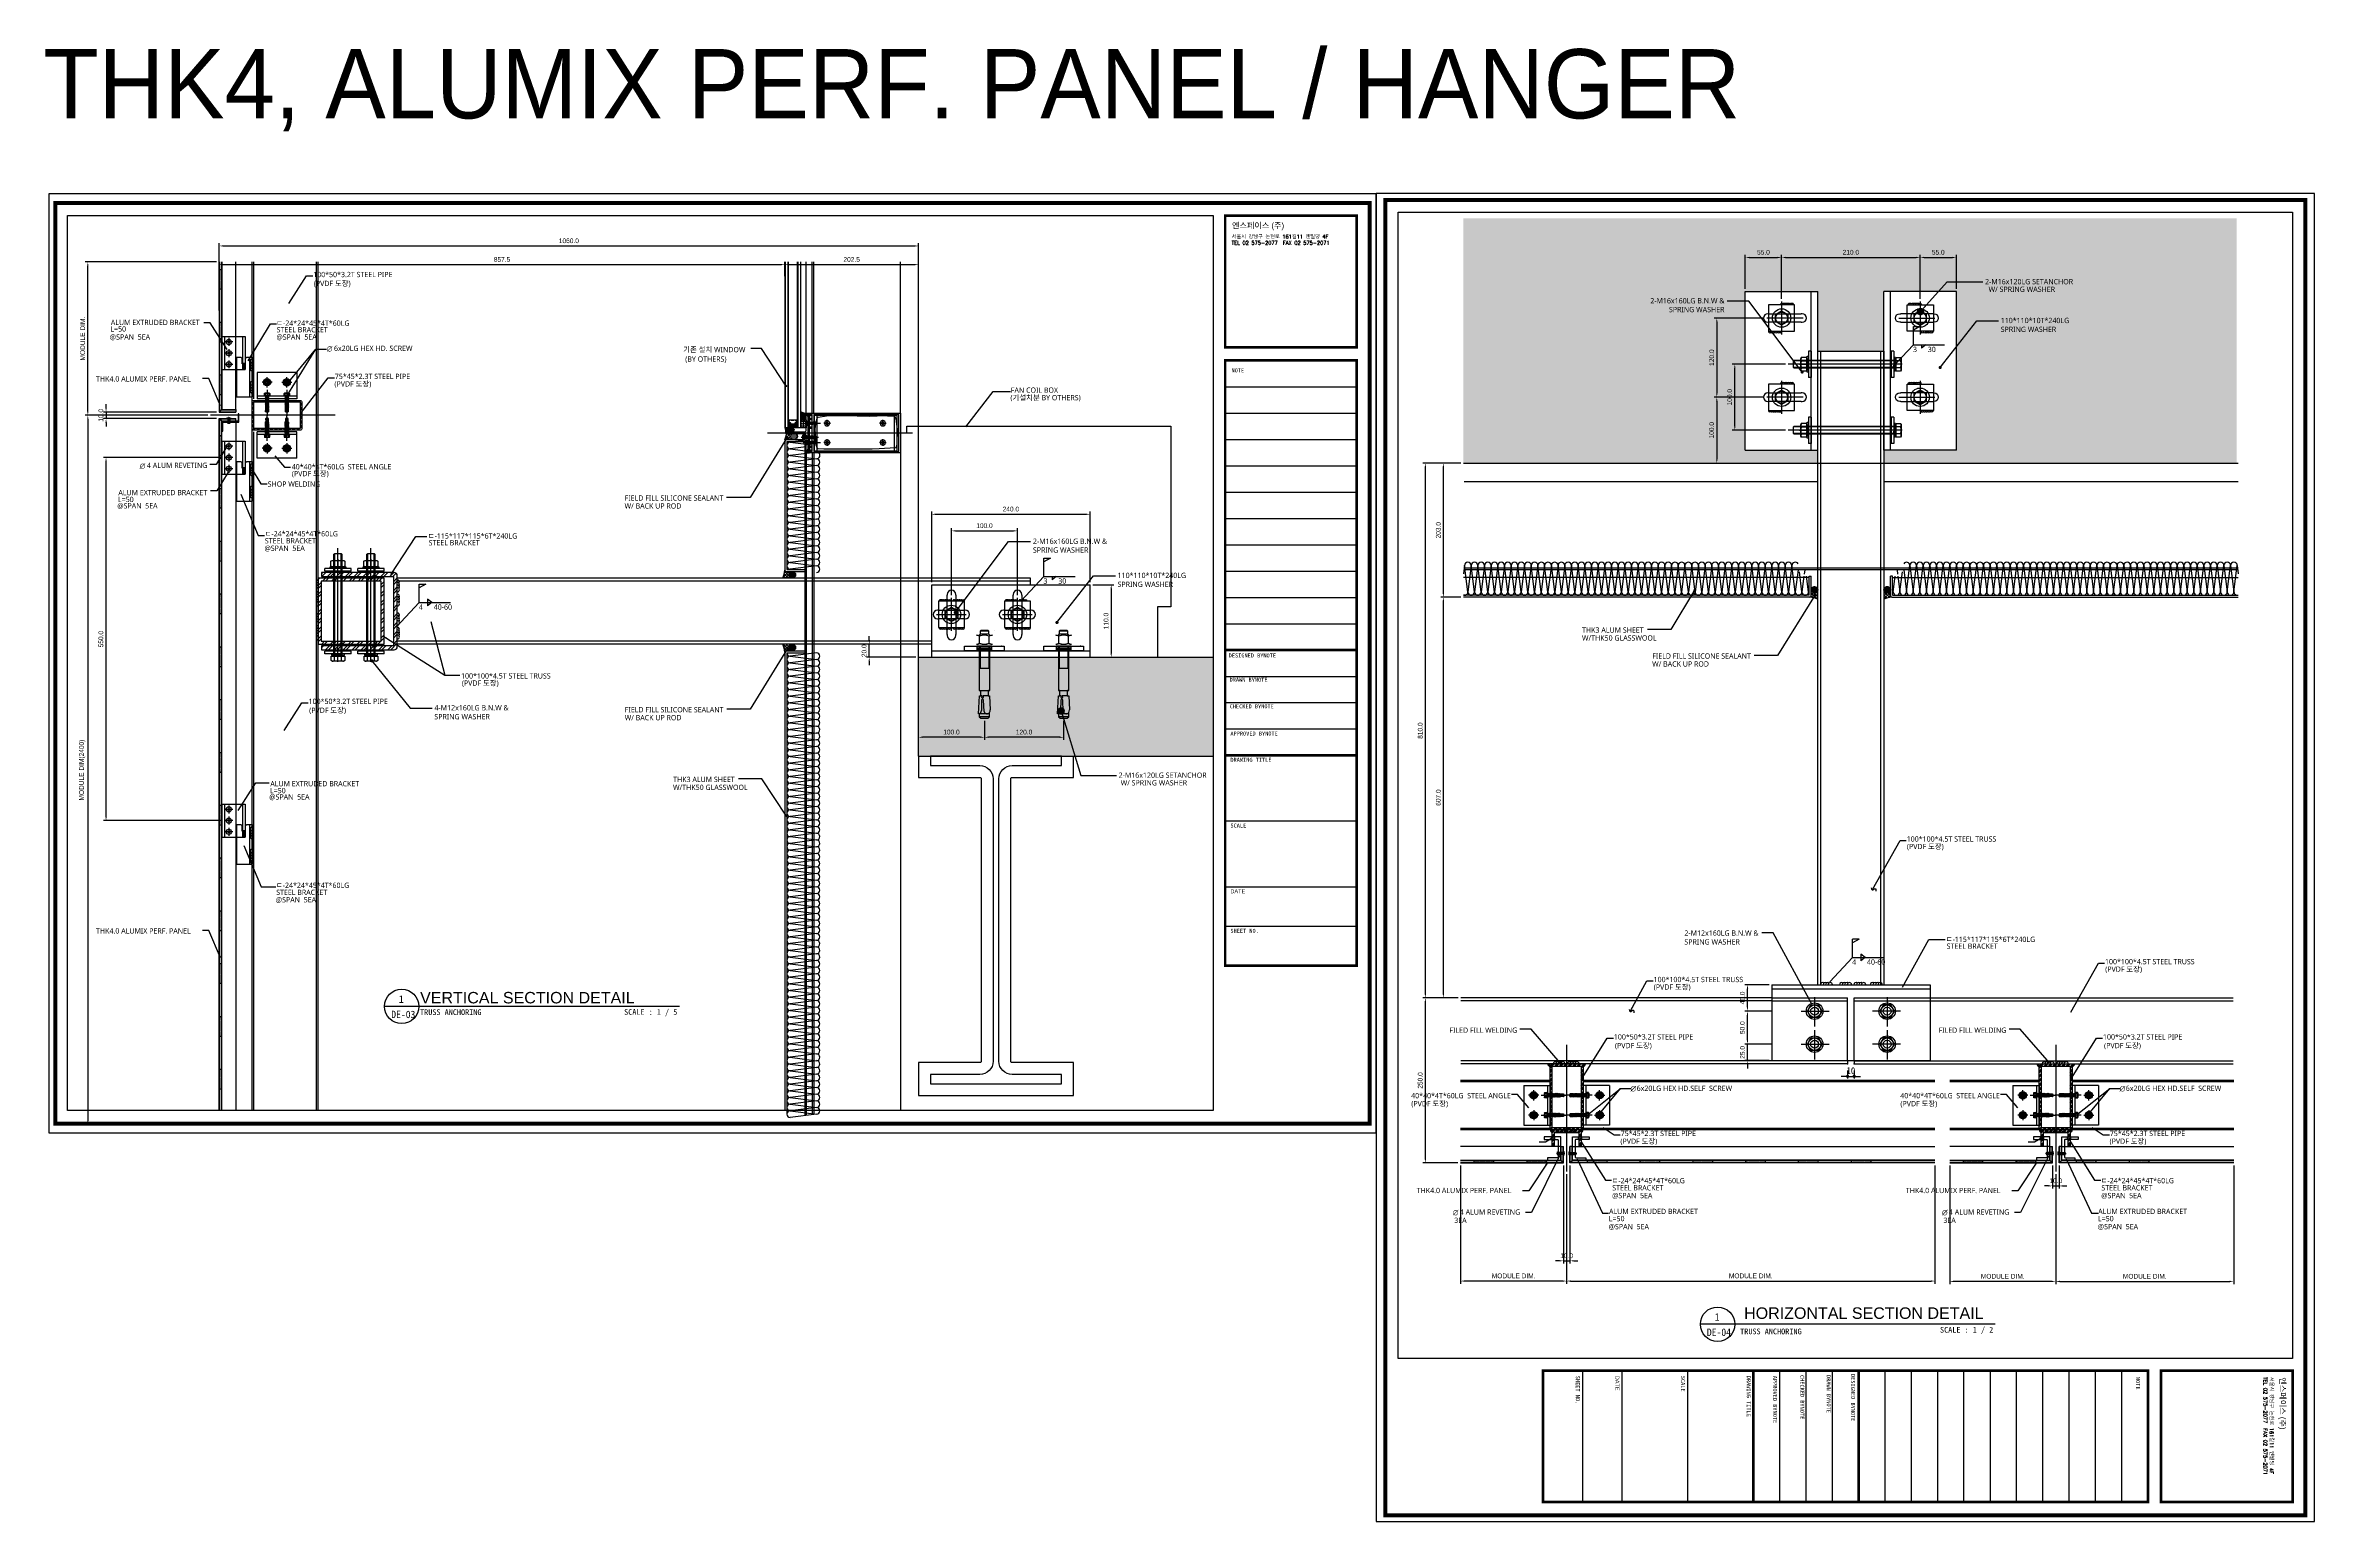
# Model space of a CAD drawing. Header units: millimetres. Extents: x 7297 to 60227, y -7497 to 19324.
# Drawn here: x 42825 to 46264, y 3223 to 5459 of the extents above; entities that cross this region are included whole.
import ezdxf
from ezdxf.enums import TextEntityAlignment as Align

# ---------------------------------------------------------------- set-up
doc = ezdxf.new("R2010")
doc.units = ezdxf.units.MM
for name, color, linetype in [('NS_BRACKET_NUTS', 1, 'Continuous'), ('NS_CAULKING', 8, 'Continuous'), ('NS_COL_D-GREY', 8, 'Continuous'), ('NS_COL_GREEN', 3, 'Continuous'), ('NS_COL_MAGENTA', 6, 'Continuous'), ('NS_COL_RED', 1, 'Continuous'), ('NS_COL_WHITE', 7, 'Continuous'), ('NS_COL_YELLOW', 2, 'Continuous'), ('NS_CON', 8, 'Continuous'), ('NS_DIM', 1, 'Continuous'), ('NS_FORM', 7, 'Continuous'), ('NS_FRAME', 253, 'Continuous'), ('NS_PIPE_FRAME', 2, 'Continuous'), ('NS_TEXT', 2, 'Continuous'), ('NS_TEXT_TITLE', 141, 'Continuous')]:
    doc.layers.add(name, color=color, linetype=linetype)
doc.styles.add('A1S', font='romans.shx', dxfattribs={"bigfont": 'ghs.shx'})
doc.styles.add('Expo M', font='Expo M.ttf')
doc.styles.add('HGTXT', font='romans.shx', dxfattribs={"bigfont": 'whgtxt.shx'})
doc.styles.add('HY울릉도M', font='')
doc.styles.add('TITLE BLOCK-V(r1.1)$0$Address', font='arial.ttf')
doc.styles.add('돋움체', font='')
doc.styles.add('맑은고딕', font='malgun.ttf')
doc.styles.get('HY울릉도M').set_extended_font_data('HY울릉도M')
doc.styles.get('돋움체').set_extended_font_data('DotumChe')
doc.dimstyles.new('K-D2$7', dxfattribs={"dimscale": 2, "dimtxt": 3.2, "dimasz": 1.5, "dimexe": 1, "dimexo": 3, "dimgap": 1, "dimtad": 1, "dimdec": 1, "dimzin": 12, "dimdsep": 46, "dimtxsty": 'A1S', "dimblk": 'DOT', "dimcen": 0, "dimdle": 1.5, "dimclrd": 150, "dimclre": 150, "dimclrt": 2, "dimadec": 4, "dimazin": 3, "dimtm": 1e-09, "dimtfac": 1, "dimtdec": 1, "dimtix": 1, "dimtmove": 2, "dimatfit": 0, "dimldrblk": 'DOT', "dimfxl": 1, "dimtolj": 1, "dimtzin": 1, "dimarcsym": 0})
doc.dimstyles.new('K-D60', dxfattribs={"dimscale": 60, "dimtxt": 3.2, "dimasz": 1.5, "dimexe": 1, "dimexo": 3, "dimgap": 1, "dimtad": 1, "dimdec": 0, "dimzin": 12, "dimdsep": 46, "dimtxsty": '돋움체', "dimblk": 'DOT', "dimcen": 0, "dimdle": 1.5, "dimclrd": 150, "dimclre": 150, "dimclrt": 2, "dimadec": 4, "dimazin": 3, "dimtm": 1e-09, "dimtfac": 1, "dimtdec": 0, "dimtix": 1, "dimtmove": 2, "dimatfit": 0, "dimldrblk": 'DOT', "dimfxl": 1, "dimtolj": 1, "dimtzin": 1, "dimarcsym": 0})
doc.dimstyles.new('N-SPACE', dxfattribs={"dimscale": 4, "dimtxt": 1.8, "dimasz": 1.5, "dimexe": 1, "dimexo": 1, "dimgap": 1, "dimtad": 1, "dimtoh": 1, "dimdec": 1, "dimzin": 1, "dimdsep": 46, "dimtxsty": 'Expo M', "dimcen": 2, "dimclrd": 1, "dimclre": 1, "dimclrt": 2, "dimadec": 1, "dimazin": 0, "dimtfac": 1, "dimtdec": 1, "dimtix": 1, "dimtmove": 1, "dimatfit": 3, "dimfxl": 1, "dimtolj": 1, "dimtzin": 1, "dimarcsym": 0})
pattern_1 = [(45, (-2518535.7758, 193528.362), (-2.2450640303, 2.2450640303), []), (135, (-2518535.7758, 193528.362), (-2.2450640303, -2.2450640303), [])]
pattern_2 = [(0, (-2518535.7758, 193528.3621), (0.79375, 1.5875), [0, -1.5875])]
pattern_3 = [(315, (232850.5117, 2568699.8116), (2.2450640303, 2.2450640303), []), (45, (232850.5117, 2568699.8116), (-2.2450640303, 2.2450640303), [])]
pattern_4 = [(270, (232850.5117, 2568699.8116), (1.5875, -0.79375), [0, -1.5875])]

# ---------------------------------------------------------------- blocks, each defined once
blk = doc.blocks.new('AL-TEMPLATE')
at = {"color": 8}
for p, q in [((2716.8, 1393), (2800, 1393)), ((2716.8, 1376.3), (2800, 1376.3)), ((2716.8, 1359.7), (2800, 1359.7)), ((2716.8, 1343), (2800, 1343)), ((2716.8, 1326.4), (2800, 1326.4)), ((2716.8, 1309.8), (2800, 1309.8)), ((2716.8, 1293.1), (2800, 1293.1)), ((2716.8, 1276.5), (2800, 1276.5)), ((2716.8, 1259.8), (2800, 1259.8)), ((2716.8, 1243.2), (2800, 1243.2)), ((2716.8, 1209.9), (2800, 1209.9)), ((2716.8, 1193.3), (2800, 1193.3)), ((2716.8, 1176.6), (2800, 1176.6)), ((2716.8, 1118.4), (2800, 1118.4)), ((2716.8, 1076.8), (2800, 1076.8)), ((2716.8, 1051.8), (2800, 1051.8))]:
    blk.add_line(p, q, dxfattribs=at)
at = {"color": 7, "ltscale": 2}
blk.add_lwpolyline([(1972.3, 1515.2), (1972.3, 921.2), (2812.3, 921.2), (2812.3, 1515.2)], close=True, dxfattribs=at)
at = {"color": 8}
for points, const_width in [([(1976.3, 1509.4), (2808.3, 1509.4), (2808.3, 927), (1976.3, 927)], 2.5), ([(2716.8, 1501.3), (2800, 1501.3), (2800, 1418.1), (2716.8, 1418.1)], 1.66), ([(2716.8, 1409.8), (2800, 1409.8), (2800, 1026.9), (2716.8, 1026.9)], 1.66)]:
    blk.add_lwpolyline(points, close=True, dxfattribs=dict(at, const_width=const_width))
at = {"color": 9}
blk.add_lwpolyline([(1984.1, 1501.3), (2709.1, 1501.3), (2709.1, 935.2), (1984.1, 935.2)], close=True, dxfattribs=at)
at = {"color": 8, "const_width": 1.66}
for points in [[(2716.8, 1226.6), (2800, 1226.6)], [(2716.8, 1160), (2800, 1160)]]:
    blk.add_lwpolyline(points, dxfattribs=at)
at = {"color": 146, "true_color": 0x105689, "insert": (2721.1, 1496.9), "char_height": 3.67, "attachment_point": 1, "style": 'HGTXT'}
blk.add_mtext('{\\fExpo M|b0|i0|c129|p18;엔스페이스 (주)}', dxfattribs=at)
at = {"insert": (2720.9, 1489.2), "char_height": 2.349, "attachment_point": 1, "style": 'HGTXT'}
blk.add_mtext('서울시 강남구 논현로 161길11 엔빌딩 4F\\PTEL 02 575-2077  FAX 02 575-2071', dxfattribs=at)
at = {"color": 8, "width": 438.968, "attachment_point": 1}
for s, insert, char_height in [('NOTE', (2720.8, 1404.7), 2.56), ('DESIGNED BYNOTE', (2719, 1224.4), 2.556), ('DRAWN BYNOTE', (2719.6, 1209), 2.556), ('CHECKED BYNOTE', (2719.6, 1192.2), 2.556), ('APPROVED BYNOTE', (2720.1, 1175), 2.556), ('DRAWING TITLE', (2720.1, 1158.4), 2.556), ('SCALE', (2720.1, 1116.8), 2.56), ('{\\fﾱﾼﾸﾲ|b0|i0|c129|p49;DATE}', (2720.1, 1075.2), 2.556), ('SHEET NO.', (2720.1, 1050.2), 2.56)]:
    blk.add_mtext(s, dxfattribs=dict(at, insert=insert, char_height=char_height))
blk = doc.blocks.new('M16 SPRING WASHER')
for p, q in [((-591511.1, 873274.2, 0), (-591507.2, 873274.2, 0)), ((-591511.1, 873272.9, 0), (-591509.1, 873273.2, 0)), ((-591511.1, 873272.9, 0), (-591510.1, 873264.2)), ((-591510.1, 873284.2), (-591510.1, 873273, 0)), ((-591508.1, 873284.2), (-591510.1, 873284.2)), ((-591509.1, 873275.3, 0), (-591510.1, 873284.2)), ((-591510.1, 873273, 0), (-591509.8, 873278.2, 0)), ((-591509.8, 873278.2, 0), (-591509.1, 873275.3, 0)), ((-591507.2, 873275.5, 0), (-591509.1, 873275.3, 0)), ((-591509.1, 873273.2, 0), (-591508.1, 873264.2)), ((-591509.1, 873273.2, 0), (-591508.4, 873270.2, 0)), ((-591508.4, 873270.2, 0), (-591508.1, 873275.4, 0)), ((-591507.2, 873275.5, 0), (-591508.1, 873284.2)), ((-591508.1, 873264.2), (-591508.1, 873275.4, 0)), ((-591510.1, 873264.2), (-591508.1, 873264.2))]:
    blk.add_line(p, q)
blk = doc.blocks.new('HEXA-5.5X30')
for p, q in [((-9.6, 0), (30, 0)), ((-4.5, -3.3), (-4.5, 3.3)), ((0, -2), (0.7, 2)), ((0.4, -2.8), (1.1, 2.8)), ((0.7, 2), (0.5, 2)), ((0.7, 2), (1.1, 2.8)), ((1.1, 2.8), (1.8, 2)), ((1.8, 2), (1.2, -2)), ((1.6, -2), (2.3, 2)), ((1.8, 2), (2.3, 2)), ((2, -2.8), (2.7, 2.8)), ((2.3, 2), (2.7, 2.8)), ((2.7, 2.8), (3.4, 2)), ((3.4, 2), (2.8, -2)), ((3.2, -2), (3.9, 2)), ((3.4, 2), (3.9, 2)), ((3.6, -2.8), (4.3, 2.8)), ((3.9, 2), (4.3, 2.8)), ((4.3, 2.8), (5, 2)), ((5, 2), (4.4, -2)), ((4.8, -2), (5.5, 2)), ((5, 2), (5.5, 2)), ((5.2, -2.8), (5.9, 2.8)), ((5.5, 2), (5.9, 2.8)), ((5.9, 2.8), (6.6, 2)), ((6.6, 2), (6, -2)), ((6.4, -2), (7.1, 2)), ((6.6, 2), (7.1, 2)), ((6.8, -2.8), (7.5, 2.8)), ((7.1, 2), (7.5, 2.8)), ((7.5, 2.8), (8.2, 2)), ((8.2, 2), (7.6, -2)), ((8, -2), (8.7, 2)), ((8.2, 2), (8.7, 2)), ((8.4, -2.8), (9.1, 2.8)), ((8.7, 2), (9.1, 2.8)), ((9.1, 2.8), (9.8, 2)), ((9.8, 2), (9.2, -2)), ((9.6, -2), (10.3, 2)), ((9.8, 2), (10.3, 2)), ((10, -2.8), (10.7, 2.8)), ((10.3, 2), (10.7, 2.8)), ((10.7, 2.8), (11.4, 2)), ((11.4, 2), (10.8, -2)), ((11.2, -2), (11.9, 2)), ((11.4, 2), (11.9, 2)), ((11.6, -2.8), (12.3, 2.8)), ((11.9, 2), (12.3, 2.8)), ((12.3, 2.8), (13, 2)), ((13, 2), (12.4, -2)), ((13, 2), (13.5, 2)), ((13.2, -2.8), (13.9, 2.8)), ((14.6, 2), (15.1, 2)), ((14.8, -2.8), (15.5, 2.8)), ((16.2, 2), (16.7, 2)), ((16.4, -2.8), (17.1, 2.8)), ((17.8, 2), (18.3, 2)), ((18, -2.8), (18.7, 2.8)), ((25, 0), (19, -0.7)), ((25, 0), (19.4, 2)), ((19.4, -2), (25, 0)), ((0.4, -2.8), (0, -2)), ((1.2, -2), (0.4, -2.8)), ((1.2, -2), (1.6, -2)), ((2, -2.8), (1.6, -2)), ((2.8, -2), (2, -2.8)), ((2.8, -2), (3.2, -2)), ((3.6, -2.8), (3.2, -2)), ((4.4, -2), (3.6, -2.8)), ((4.4, -2), (4.8, -2)), ((5.2, -2.8), (4.8, -2)), ((6, -2), (5.2, -2.8)), ((6, -2), (6.4, -2)), ((6.8, -2.8), (6.4, -2)), ((7.6, -2), (6.8, -2.8)), ((7.6, -2), (8, -2)), ((8.4, -2.8), (8, -2)), ((9.2, -2), (8.4, -2.8)), ((9.2, -2), (9.6, -2)), ((10, -2.8), (9.6, -2)), ((10.8, -2), (10, -2.8)), ((10.8, -2), (11.2, -2)), ((11.6, -2.8), (11.2, -2)), ((12.4, -2), (11.6, -2.8)), ((12.4, -2), (12.8, -2)), ((14, -2), (14.4, -2)), ((15.6, -2), (16, -2)), ((17.2, -2), (17.6, -2))]:
    blk.add_line(p, q)
for points in [[(-4.1, -2.5, 0.476693), (-4.1, -4), (-1, -4), (-1, 4), (-4.1, 4, 0.476693), (-4.1, 2.5)], [(-1, 2.5), (-4.1, 2.5, 0.136257), (-4.1, -2.5), (-1, -2.5)]]:
    blk.add_lwpolyline(points, format="xyb")
for points in [[(-1, -4), (-1, -4.5), (0, -4.5), (0, 4.5), (-1, 4.5), (-1, 4)], [(18.8, -2), (23.6, -2.1), (25, 0), (23.6, 2.1), (19.4, 2)]]:
    blk.add_lwpolyline(points)
for points in [[(13.9, 2.8), (14.6, 2), (14, -2), (13.2, -2.8), (12.8, -2), (13.5, 2)], [(15.5, 2.8), (16.2, 2), (15.6, -2), (14.8, -2.8), (14.4, -2), (15.1, 2)], [(17.1, 2.8), (17.8, 2), (17.2, -2), (16.4, -2.8), (16, -2), (16.7, 2)], [(18.7, 2.8), (19.4, 2), (18.8, -2), (18, -2.8), (17.6, -2), (18.3, 2)]]:
    blk.add_lwpolyline(points, close=True)
blk.add_arc((0.5, 2.5), 0.5, 180, 270)
blk = doc.blocks.new('M10-H')
for p, q in [((-15.5, 0), (15.5, 0)), ((0, 15.5), (0, -15.5))]:
    blk.add_line(p, q)
blk.add_lwpolyline([(-4.9, 8.5), (-9.8, 0), (-4.9, -8.5), (4.9, -8.5), (9.8, 0), (4.9, 8.5), (-4.9, 8.5)])
for radius in [10.5, 8.5, 5]:
    blk.add_circle((0, 0), radius)
blk.add_arc((0, 0), 4, 90, 0)
blk = doc.blocks.new('*D513')
at = {"layer": 'NS_DIM', "color": 1, "lineweight": -2, "transparency": 16777216}
for p, q in [((43084.2, 4904.1), (42912.6, 4904.1)), ((43084.2, 4894.1), (42912.6, 4894.1)), ((42916.6, 4910.1), (42916.6, 4916.1)), ((42916.6, 4904.1), (42916.6, 4894.1)), ((42916.6, 4888.1), (42916.6, 4882.1))]:
    blk.add_line(p, q, dxfattribs=at)
at = {"layer": 'NS_DIM', "color": 1, "transparency": 16777216}
for points in [[(42915.6, 4910.1), (42917.6, 4910.1), (42916.6, 4904.1)], [(42915.6, 4888.1), (42917.6, 4888.1), (42916.6, 4894.1)]]:
    blk.add_solid(points, dxfattribs=at)
at = {"layer": 'NS_DIM', "color": 2, "transparency": 16777216, "insert": (42908.8, 4899.1), "char_height": 7.2, "attachment_point": 5, "rotation": 90, "style": 'Expo M'}
blk.add_mtext('\\A1;10.0', dxfattribs=at)
blk = doc.blocks.new('PH-4.5 FRONT')
for p, q in [((-2, 0), (-5, 0)), ((1, 0), (-1, 0)), ((0, 2), (0, 5)), ((0, 1), (0, -1)), ((2, 0), (5, 0)), ((0, -2), (0, -5))]:
    blk.add_line(p, q)
at = {"ltscale": 0.1}
blk.add_lwpolyline([(-0.3, -2), (-0.2, -2.1), (-0.2, -2.2), (-0.1, -2.3), (0, -2.3), (0.1, -2.3), (0.2, -2.2), (0.2, -2.1), (0.3, -2), (0.3, -1.8), (0.3, -1.6), (0.3, -1.4), (0.3, -1.2), (0.3, -1), (0.4, -0.8), (0.4, -0.6), (0.5, -0.5), (0.6, -0.4), (0.8, -0.4), (1, -0.3), (1.2, -0.3), (1.4, -0.3), (1.6, -0.3), (1.8, -0.3), (2, -0.3), (2.1, -0.2), (2.2, -0.2), (2.3, -0.1), (2.3, 0), (2.3, 0.1), (2.2, 0.2), (2.1, 0.2), (2, 0.3), (1.8, 0.3), (1.6, 0.3), (1.4, 0.3), (1.2, 0.3), (1, 0.3), (0.8, 0.4), (0.6, 0.4), (0.5, 0.5), (0.4, 0.6), (0.4, 0.8), (0.3, 1), (0.3, 1.2), (0.3, 1.4), (0.3, 1.6), (0.3, 1.8), (0.3, 2), (0.2, 2.1), (0.2, 2.2), (0.1, 2.3), (0, 2.3), (-0.1, 2.3), (-0.2, 2.2), (-0.2, 2.1), (-0.3, 2), (-0.3, 1.8), (-0.3, 1.6), (-0.3, 1.4), (-0.3, 1.2), (-0.3, 1), (-0.4, 0.8), (-0.4, 0.6), (-0.5, 0.5), (-0.6, 0.4), (-0.8, 0.4), (-1, 0.3), (-1.2, 0.3), (-1.4, 0.3), (-1.6, 0.3), (-1.8, 0.3), (-2, 0.3), (-2.1, 0.2), (-2.2, 0.2), (-2.3, 0.1), (-2.3, 0), (-2.3, -0.1), (-2.2, -0.2), (-2.1, -0.2), (-2, -0.3), (-1.8, -0.3), (-1.6, -0.3), (-1.4, -0.3), (-1.2, -0.3), (-1, -0.3), (-0.8, -0.4), (-0.6, -0.4), (-0.5, -0.5), (-0.4, -0.6), (-0.4, -0.8), (-0.3, -1), (-0.3, -1.2), (-0.3, -1.4), (-0.3, -1.6), (-0.3, -1.8)], close=True, dxfattribs=at)
blk.add_circle((0, 0), 4, dxfattribs=at)
blk = doc.blocks.new('screw-8x20')
at = {"ltscale": 0.2}
for p, q in [((877495.9, 393561.3, 5.1), (877499.8, 393561.9, 5.1)), ((877495.9, 393561.2, 5.1), (877499.9, 393561.8, 5.1)), ((877495.9, 393561.3, 5.1), (877496.4, 393561.5, 5.1)), ((877495.9, 393561.2, 5.1), (877496.4, 393561, 5.1)), ((877495.9, 393560.1, 5.1), (877499.8, 393560.7, 5.1)), ((877495.9, 393559.9, 5.1), (877499.9, 393560.6, 5.1)), ((877495.9, 393560.1, 5.1), (877496.4, 393560.2, 5.1)), ((877495.9, 393559.9, 5.1), (877496.4, 393559.7, 5.1)), ((877495.9, 393558.8, 5.1), (877499.8, 393559.5, 5.1)), ((877495.9, 393558.7, 5.1), (877499.9, 393559.4, 5.1)), ((877495.9, 393558.8, 5.1), (877496.4, 393559, 5.1)), ((877495.9, 393558.7, 5.1), (877496.4, 393558.5, 5.1)), ((877495.9, 393557.6, 5.1), (877499.8, 393558.2, 5.1)), ((877495.9, 393557.5, 5.1), (877499.9, 393558.1, 5.1)), ((877495.9, 393557.6, 5.1), (877496.4, 393557.8, 5.1)), ((877495.9, 393557.5, 5.1), (877496.4, 393557.3, 5.1)), ((877495.9, 393556.4, 5.1), (877499.8, 393557, 5.1)), ((877495.9, 393556.2, 5.1), (877499.9, 393556.9, 5.1)), ((877495.9, 393556.4, 5.1), (877496.4, 393556.5, 5.1)), ((877495.9, 393556.2, 5.1), (877496.4, 393556, 5.1)), ((877495.9, 393555.1, 5.1), (877499.8, 393555.8, 5.1)), ((877495.9, 393555, 5.1), (877499.9, 393555.7, 5.1)), ((877495.9, 393555.1, 5.1), (877496.4, 393555.3, 5.1)), ((877495.9, 393555, 5.1), (877496.4, 393554.8, 5.1)), ((877495.9, 393553.9, 5.1), (877499.8, 393554.5, 5.1)), ((877495.9, 393553.8, 5.1), (877499.9, 393554.4, 5.1)), ((877495.9, 393553.9, 5.1), (877496.4, 393554.1, 5.1)), ((877495.9, 393553.8, 5.1), (877496.4, 393553.6, 5.1)), ((877495.9, 393552.7, 5.1), (877499.8, 393553.3, 5.1)), ((877495.9, 393552.5, 5.1), (877499.9, 393553.2, 5.1)), ((877495.9, 393552.7, 5.1), (877496.4, 393552.8, 5.1)), ((877495.9, 393552.5, 5.1), (877496.4, 393552.3, 5.1)), ((877495.9, 393551.4, 5.1), (877499.8, 393552.1, 5.1)), ((877495.9, 393551.3, 5.1), (877499.9, 393552, 5.1)), ((877495.9, 393551.4, 5.1), (877496.4, 393551.6, 5.1)), ((877495.9, 393551.3, 5.1), (877496.4, 393551.1, 5.1)), ((877496.4, 393562.3, 5.1), (877497.5, 393564.7, 5.1)), ((877496.4, 393561.8, 5.1), (877496.4, 393562.3, 5.1)), ((877496.4, 393561.5, 5.1), (877496.4, 393562.2, 5.1)), ((877496.4, 393561.5, 5.1), (877499.4, 393562.1, 5.1)), ((877496.4, 393561, 5.1), (877499.4, 393561.6, 5.1)), ((877496.4, 393560.2, 5.1), (877496.4, 393561, 5.1)), ((877496.4, 393560.2, 5.1), (877499.4, 393560.9, 5.1)), ((877496.4, 393559.7, 5.1), (877499.4, 393560.4, 5.1)), ((877496.4, 393559, 5.1), (877496.4, 393559.7, 5.1)), ((877496.4, 393559, 5.1), (877499.4, 393559.6, 5.1)), ((877496.4, 393558.5, 5.1), (877499.4, 393559.1, 5.1)), ((877496.4, 393557.8, 5.1), (877496.4, 393558.5, 5.1)), ((877496.4, 393557.8, 5.1), (877499.4, 393558.4, 5.1)), ((877496.4, 393557.3, 5.1), (877499.4, 393557.9, 5.1)), ((877496.4, 393556.5, 5.1), (877496.4, 393557.3, 5.1)), ((877496.4, 393556.5, 5.1), (877499.4, 393557.2, 5.1)), ((877496.4, 393556, 5.1), (877499.4, 393556.7, 5.1)), ((877496.4, 393555.3, 5.1), (877496.4, 393556, 5.1)), ((877496.4, 393555.3, 5.1), (877499.4, 393555.9, 5.1)), ((877496.4, 393554.8, 5.1), (877499.4, 393555.4, 5.1)), ((877496.4, 393554.1, 5.1), (877496.4, 393554.8, 5.1)), ((877496.4, 393554.1, 5.1), (877499.4, 393554.7, 5.1)), ((877496.4, 393553.6, 5.1), (877499.4, 393554.2, 5.1)), ((877496.4, 393552.8, 5.1), (877496.4, 393553.6, 5.1)), ((877496.4, 393552.8, 5.1), (877499.4, 393553.5, 5.1)), ((877496.4, 393552.3, 5.1), (877499.4, 393553, 5.1)), ((877496.4, 393551.6, 5.1), (877496.4, 393552.3, 5.1)), ((877496.4, 393551.6, 5.1), (877499.4, 393552.2, 5.1)), ((877496.4, 393551.1, 5.1), (877499.4, 393551.7, 5.1)), ((877499.4, 393562.3, 5.1), (877498.3, 393564.7, 5.1)), ((877499.4, 393561.2, 5.1), (877499.4, 393562.3, 5.1)), ((877499.9, 393561.9, 5.1), (877499.4, 393562.1, 5.1)), ((877499.9, 393561.8, 5.1), (877499.4, 393561.6, 5.1)), ((877499.4, 393560.9, 5.1), (877499.4, 393561.6, 5.1)), ((877499.9, 393560.7, 5.1), (877499.4, 393560.9, 5.1)), ((877499.9, 393560.6, 5.1), (877499.4, 393560.4, 5.1)), ((877499.4, 393559.6, 5.1), (877499.4, 393560.4, 5.1)), ((877499.9, 393559.4, 5.1), (877499.4, 393559.6, 5.1)), ((877499.9, 393559.3, 5.1), (877499.4, 393559.1, 5.1)), ((877499.4, 393558.4, 5.1), (877499.4, 393559.1, 5.1)), ((877499.9, 393558.2, 5.1), (877499.4, 393558.4, 5.1)), ((877499.9, 393558.1, 5.1), (877499.4, 393557.9, 5.1)), ((877499.4, 393557.2, 5.1), (877499.4, 393557.9, 5.1)), ((877499.9, 393557, 5.1), (877499.4, 393557.2, 5.1)), ((877499.9, 393556.9, 5.1), (877499.4, 393556.7, 5.1)), ((877499.4, 393555.9, 5.1), (877499.4, 393556.7, 5.1)), ((877499.9, 393555.7, 5.1), (877499.4, 393555.9, 5.1)), ((877499.9, 393555.6, 5.1), (877499.4, 393555.4, 5.1)), ((877499.4, 393554.7, 5.1), (877499.4, 393555.4, 5.1)), ((877499.9, 393554.5, 5.1), (877499.4, 393554.7, 5.1)), ((877499.9, 393554.4, 5.1), (877499.4, 393554.2, 5.1)), ((877499.4, 393553.5, 5.1), (877499.4, 393554.2, 5.1)), ((877499.9, 393553.3, 5.1), (877499.4, 393553.5, 5.1)), ((877499.9, 393553.2, 5.1), (877499.4, 393553, 5.1)), ((877499.4, 393552.2, 5.1), (877499.4, 393553, 5.1)), ((877499.9, 393552, 5.1), (877499.4, 393552.2, 5.1)), ((877499.9, 393551.9, 5.1), (877499.4, 393551.7, 5.1)), ((877499.4, 393551, 5.1), (877499.4, 393551.7, 5.1)), ((877494.4, 393544.9, 5.1), (877501.4, 393544.9, 5.1)), ((877494.4, 393543.9, 5.1), (877494.4, 393544.9, 5.1)), ((877495.6, 393542.9, 5.1), (877495.4, 393542.7, 5.1)), ((877495.8, 393543, 5.1), (877495.6, 393542.9, 5.1)), ((877496.1, 393543, 5.1), (877495.8, 393543, 5.1)), ((877495.9, 393550.2, 5.1), (877499.8, 393550.8, 5.1)), ((877495.9, 393550.1, 5.1), (877499.9, 393550.7, 5.1)), ((877495.9, 393550.2, 5.1), (877496.4, 393550.4, 5.1)), ((877495.9, 393550.1, 5.1), (877496.4, 393549.9, 5.1)), ((877495.9, 393549, 5.1), (877499.8, 393549.6, 5.1)), ((877495.9, 393548.8, 5.1), (877499.9, 393549.5, 5.1)), ((877495.9, 393549, 5.1), (877496.4, 393549.1, 5.1)), ((877495.9, 393548.8, 5.1), (877496.4, 393548.6, 5.1)), ((877495.9, 393547.7, 5.1), (877499.8, 393548.4, 5.1)), ((877495.9, 393547.6, 5.1), (877499.9, 393548.3, 5.1)), ((877495.9, 393547.7, 5.1), (877496.4, 393547.9, 5.1)), ((877495.9, 393547.6, 5.1), (877496.4, 393547.4, 5.1)), ((877495.9, 393546.5, 5.1), (877499.8, 393547.1, 5.1)), ((877495.9, 393546.4, 5.1), (877499.9, 393547, 5.1)), ((877495.9, 393546.5, 5.1), (877496.4, 393546.7, 5.1)), ((877495.9, 393546.4, 5.1), (877496.4, 393546.2, 5.1)), ((877496.4, 393542.9, 5.1), (877496.1, 393543, 5.1)), ((877496.4, 393550.4, 5.1), (877496.4, 393551.1, 5.1)), ((877496.4, 393550.4, 5.1), (877499.4, 393551, 5.1)), ((877496.4, 393549.9, 5.1), (877499.4, 393550.5, 5.1)), ((877496.4, 393549.1, 5.1), (877496.4, 393549.9, 5.1)), ((877496.4, 393549.1, 5.1), (877499.4, 393549.8, 5.1)), ((877496.4, 393548.6, 5.1), (877499.4, 393549.3, 5.1)), ((877496.4, 393547.9, 5.1), (877496.4, 393548.6, 5.1)), ((877496.4, 393547.9, 5.1), (877499.4, 393548.5, 5.1)), ((877496.4, 393547.4, 5.1), (877499.4, 393548, 5.1)), ((877496.4, 393546.7, 5.1), (877496.4, 393547.4, 5.1)), ((877496.4, 393546.7, 5.1), (877499.4, 393547.3, 5.1)), ((877496.4, 393546.2, 5.1), (877499.4, 393546.8, 5.1)), ((877496.4, 393544.9, 5.1), (877496.4, 393546.2, 5.1)), ((877496.6, 393542.9, 5.1), (877496.4, 393542.9, 5.1)), ((877496.9, 393542.8, 5.1), (877496.6, 393542.9, 5.1)), ((877497.1, 393542.8, 5.1), (877496.9, 393542.8, 5.1)), ((877497.2, 393542.8, 5.1), (877497.1, 393542.8, 5.1)), ((877497.3, 393542.8, 5.1), (877497.2, 393542.8, 5.1)), ((877497.4, 393542.9, 5.1), (877497.3, 393542.8, 5.1)), ((877497.5, 393544.2, 5.1), (877497.4, 393544.1, 5.1)), ((877497.4, 393544.1, 5.1), (877497.4, 393543.9, 5.1)), ((877497.4, 393543.9, 5.1), (877497.4, 393543.7, 5.1)), ((877497.4, 393543.7, 5.1), (877497.4, 393543.5, 5.1)), ((877497.4, 393543.5, 5.1), (877497.4, 393543.3, 5.1)), ((877497.4, 393543.3, 5.1), (877497.4, 393543.1, 5.1)), ((877497.4, 393543.1, 5.1), (877497.4, 393542.9, 5.1)), ((877497.6, 393544.3, 5.1), (877497.5, 393544.2, 5.1)), ((877497.8, 393544.4, 5.1), (877497.6, 393544.3, 5.1)), ((877497.8, 393545.6, 5.1), (877499.4, 393546.1, 5.1)), ((877497.8, 393545.6, 5.1), (877499.8, 393545.9, 5.1)), ((877497.9, 393544.4, 5.1), (877497.8, 393544.4, 5.1)), ((877497.9, 393545.5, 5.1), (877499.9, 393545.8, 5.1)), ((877497.9, 393545.5, 5.1), (877499.4, 393545.6, 5.1)), ((877498.1, 393544.4, 5.1), (877497.9, 393544.4, 5.1)), ((877498.2, 393544.3, 5.1), (877498.1, 393544.4, 5.1)), ((877498.3, 393544.2, 5.1), (877498.2, 393544.3, 5.1)), ((877498.4, 393544.1, 5.1), (877498.3, 393544.2, 5.1)), ((877498.4, 393543.9, 5.1), (877498.4, 393544.1, 5.1)), ((877498.4, 393543.7, 5.1), (877498.4, 393543.9, 5.1)), ((877498.4, 393543.5, 5.1), (877498.4, 393543.7, 5.1)), ((877498.4, 393543.3, 5.1), (877498.4, 393543.5, 5.1)), ((877498.4, 393543.1, 5.1), (877498.4, 393543.3, 5.1)), ((877498.4, 393542.9, 5.1), (877498.4, 393543.1, 5.1)), ((877498.5, 393542.8, 5.1), (877498.4, 393542.9, 5.1)), ((877498.6, 393542.8, 5.1), (877498.5, 393542.8, 5.1)), ((877498.7, 393542.8, 5.1), (877498.6, 393542.8, 5.1)), ((877498.9, 393542.8, 5.1), (877498.7, 393542.8, 5.1)), ((877499.2, 393542.9, 5.1), (877498.9, 393542.8, 5.1)), ((877499.4, 393542.9, 5.1), (877499.2, 393542.9, 5.1)), ((877499.9, 393550.8, 5.1), (877499.4, 393551, 5.1)), ((877499.9, 393550.7, 5.1), (877499.4, 393550.5, 5.1)), ((877499.4, 393549.8, 5.1), (877499.4, 393550.5, 5.1)), ((877499.9, 393549.6, 5.1), (877499.4, 393549.8, 5.1)), ((877499.9, 393549.5, 5.1), (877499.4, 393549.3, 5.1)), ((877499.4, 393548.5, 5.1), (877499.4, 393549.3, 5.1)), ((877499.9, 393548.3, 5.1), (877499.4, 393548.5, 5.1)), ((877499.9, 393548.2, 5.1), (877499.4, 393548, 5.1)), ((877499.4, 393547.3, 5.1), (877499.4, 393548, 5.1)), ((877499.9, 393547.1, 5.1), (877499.4, 393547.3, 5.1)), ((877499.9, 393547, 5.1), (877499.4, 393546.8, 5.1)), ((877499.4, 393546.1, 5.1), (877499.4, 393546.8, 5.1)), ((877499.9, 393545.9, 5.1), (877499.4, 393546.1, 5.1)), ((877499.9, 393545.8, 5.1), (877499.4, 393545.6, 5.1)), ((877499.4, 393544.9, 5.1), (877499.4, 393545.6, 5.1)), ((877499.7, 393543, 5.1), (877499.4, 393542.9, 5.1)), ((877500, 393543, 5.1), (877499.7, 393543, 5.1)), ((877500.2, 393542.9, 5.1), (877500, 393543, 5.1)), ((877500.5, 393542.7, 5.1), (877500.2, 393542.9, 5.1)), ((877501.4, 393544.9, 5.1), (877501.4, 393543.9, 5.1))]:
    blk.add_line(p, q, dxfattribs=at)
at = {"ltscale": 0.3}
blk.add_line((877497.9, 393540.8, 5.1), (877497.9, 393566.9, 5.1), dxfattribs=at)
at = {"ltscale": 0.2}
for centre, radius, start, end in [((877496, 393561.2, 5.1), 0.0925, 139.8661, 209.9246), ((877496, 393560, 5.1), 0.0925, 139.8661, 209.9246), ((877496, 393558.8, 5.1), 0.0925, 139.8661, 209.9246), ((877496, 393557.5, 5.1), 0.0925, 139.8661, 209.9246), ((877496, 393556.3, 5.1), 0.0925, 139.8661, 209.9246), ((877496, 393555.1, 5.1), 0.0925, 139.8661, 209.9246), ((877496, 393553.8, 5.1), 0.0925, 139.8661, 209.9246), ((877496, 393552.6, 5.1), 0.0925, 139.8661, 209.9246), ((877496, 393551.4, 5.1), 0.0925, 139.8661, 209.9246), ((877497.9, 393564.4, 5.1), 0.46, 35.1627, 144.8373), ((877499.8, 393561.9, 5.1), 0.0925, 319.8661, 29.9246), ((877499.8, 393560.6, 5.1), 0.0925, 319.8661, 29.9246), ((877499.8, 393559.4, 5.1), 0.0925, 319.8661, 29.9246), ((877499.8, 393558.2, 5.1), 0.0925, 319.8661, 29.9246), ((877499.8, 393556.9, 5.1), 0.0925, 319.8661, 29.9246), ((877499.8, 393555.7, 5.1), 0.0925, 319.8661, 29.9246), ((877499.8, 393554.5, 5.1), 0.0925, 319.8661, 29.9246), ((877499.8, 393553.2, 5.1), 0.0925, 319.8661, 29.9246), ((877499.8, 393552, 5.1), 0.0925, 319.8661, 29.9246), ((877495.7, 393543.9, 5.1), 1.3, 180.0233, 254.4114), ((877497.9, 393551.7, 5.1), 9.36, 254.205, 285.795), ((877496, 393550.1, 5.1), 0.0925, 139.8661, 209.9246), ((877496, 393548.9, 5.1), 0.0925, 139.8661, 209.9246), ((877496, 393547.7, 5.1), 0.0925, 139.8661, 209.9246), ((877496, 393546.4, 5.1), 0.0925, 139.8661, 209.9246), ((877497.9, 393545.5, 5.1), 0.0602, 130.7271, 249.3149), ((877499.8, 393550.8, 5.1), 0.0925, 319.8661, 29.9246), ((877499.8, 393549.5, 5.1), 0.0925, 319.8661, 29.9246), ((877499.8, 393548.3, 5.1), 0.0925, 319.8661, 29.9246), ((877499.8, 393547.1, 5.1), 0.0925, 319.8661, 29.9246), ((877499.8, 393545.8, 5.1), 0.0925, 319.8661, 29.9246), ((877500.1, 393543.9, 5.1), 1.3, 285.5886, 359.9767)]:
    blk.add_arc(centre, radius, start, end, dxfattribs=at)
blk = doc.blocks.new('seoul-20161214-hwa-v3')
at = {"xscale": -1, "rotation": 90}
blk.add_blockref('screw-8x20', (723745, 761729.6, -5.1), dxfattribs=at)
blk = doc.blocks.new('*D512')
at = {"layer": 'NS_DIM', "color": 1, "lineweight": -2, "transparency": 16777216}
for p, q in [((43088.2, 5110.1), (43088.2, 5131.4)), ((43094.2, 5127.4), (43939.7, 5127.4)), ((43945.7, 5110.1), (43945.7, 5131.4))]:
    blk.add_line(p, q, dxfattribs=at)
at = {"layer": 'NS_DIM', "color": 1, "transparency": 16777216}
for points in [[(43094.2, 5128.4), (43094.2, 5126.4), (43088.2, 5127.4)], [(43939.7, 5128.4), (43939.7, 5126.4), (43945.7, 5127.4)]]:
    blk.add_solid(points, dxfattribs=at)
at = {"layer": 'NS_DIM', "color": 2, "transparency": 16777216, "insert": (43516.9, 5135.2), "char_height": 7.2, "attachment_point": 5, "style": 'Expo M'}
blk.add_mtext('\\A1;857.5', dxfattribs=at)
blk = doc.blocks.new('*D511')
at = {"layer": 'NS_DIM', "color": 1, "lineweight": -2, "transparency": 16777216}
for p, q in [((43945.7, 5110.1), (43945.7, 5131.4)), ((43951.7, 5127.4), (44142.2, 5127.4)), ((44148.2, 4511.2), (44148.2, 5131.4))]:
    blk.add_line(p, q, dxfattribs=at)
at = {"layer": 'NS_DIM', "color": 1, "transparency": 16777216}
for points in [[(43951.7, 5128.4), (43951.7, 5126.4), (43945.7, 5127.4)], [(44142.2, 5128.4), (44142.2, 5126.4), (44148.2, 5127.4)]]:
    blk.add_solid(points, dxfattribs=at)
at = {"layer": 'NS_DIM', "color": 2, "transparency": 16777216, "insert": (44046.9, 5135.2), "char_height": 7.2, "attachment_point": 5, "style": 'Expo M'}
blk.add_mtext('\\A1;202.5', dxfattribs=at)
blk = doc.blocks.new('*D510')
at = {"layer": 'NS_DIM', "color": 1, "lineweight": -2, "transparency": 16777216}
for p, q in [((43088.2, 5057.9), (43088.2, 5159.7)), ((43094.2, 5155.7), (44142.2, 5155.7)), ((44148.2, 4536.5), (44148.2, 5159.7))]:
    blk.add_line(p, q, dxfattribs=at)
at = {"layer": 'NS_DIM', "color": 1, "transparency": 16777216}
for points in [[(43094.2, 5156.7), (43094.2, 5154.7), (43088.2, 5155.7)], [(44142.2, 5156.7), (44142.2, 5154.7), (44148.2, 5155.7)]]:
    blk.add_solid(points, dxfattribs=at)
at = {"layer": 'NS_DIM', "color": 2, "transparency": 16777216, "insert": (43618.2, 5163.5), "char_height": 7.2, "attachment_point": 5, "style": 'Expo M'}
blk.add_mtext('\\A1;1060.0', dxfattribs=at)
blk = doc.blocks.new('*D509')
at = {"layer": 'NS_DIM', "color": 1, "lineweight": -2, "transparency": 16777216}
for p, q in [((44168.2, 4646.5), (44168.2, 4753.2)), ((44174.2, 4749.2), (44402.2, 4749.2)), ((44408.2, 4646.5), (44408.2, 4753.2))]:
    blk.add_line(p, q, dxfattribs=at)
at = {"layer": 'NS_DIM', "color": 1, "transparency": 16777216}
for points in [[(44174.2, 4750.2), (44174.2, 4748.2), (44168.2, 4749.2)], [(44402.2, 4750.2), (44402.2, 4748.2), (44408.2, 4749.2)]]:
    blk.add_solid(points, dxfattribs=at)
at = {"layer": 'NS_DIM', "color": 2, "transparency": 16777216, "insert": (44288.2, 4757), "char_height": 7.2, "attachment_point": 5, "style": 'Expo M'}
blk.add_mtext('\\A1;240.0', dxfattribs=at)
blk = doc.blocks.new('*D508')
at = {"layer": 'NS_DIM', "color": 1, "lineweight": -2, "transparency": 16777216}
for p, q in [((44412.2, 4642.5), (44444.3, 4642.5)), ((44440.3, 4636.5), (44440.3, 4538.5)), ((44412.2, 4532.5), (44444.3, 4532.5))]:
    blk.add_line(p, q, dxfattribs=at)
at = {"layer": 'NS_DIM', "color": 1, "transparency": 16777216}
for points in [[(44439.3, 4636.5), (44441.3, 4636.5), (44440.3, 4642.5)], [(44439.3, 4538.5), (44441.3, 4538.5), (44440.3, 4532.5)]]:
    blk.add_solid(points, dxfattribs=at)
at = {"layer": 'NS_DIM', "color": 2, "transparency": 16777216, "insert": (44432.5, 4587.5), "char_height": 7.2, "attachment_point": 5, "rotation": 90, "style": 'Expo M'}
blk.add_mtext('\\A1;110.0', dxfattribs=at)
blk = doc.blocks.new('*D507')
at = {"layer": 'NS_DIM', "color": 1, "lineweight": -2, "transparency": 16777216}
for p, q in [((43084.2, 5131.5), (42885, 5131.5)), ((42889, 4905.1), (42889, 5125.5)), ((43071, 4899.1), (42885, 4899.1))]:
    blk.add_line(p, q, dxfattribs=at)
at = {"layer": 'NS_DIM', "color": 1, "transparency": 16777216}
for points in [[(42888, 5125.5), (42890, 5125.5), (42889, 5131.5)], [(42888, 4905.1), (42890, 4905.1), (42889, 4899.1)]]:
    blk.add_solid(points, dxfattribs=at)
at = {"layer": 'NS_DIM', "color": 2, "transparency": 16777216, "insert": (42881.2, 5015.3), "char_height": 7.2, "attachment_point": 5, "rotation": 90, "style": 'Expo M'}
blk.add_mtext('\\A1;MODULE DIM.', dxfattribs=at)
blk = doc.blocks.new('*D506')
at = {"layer": 'NS_DIM', "color": 1, "lineweight": -2, "transparency": 16777216}
for p, q in [((43071, 4899.1), (42885, 4899.1)), ((42889, 4893.1), (42889, 3830.3)), ((43084.2, 3824.3), (42885, 3824.3))]:
    blk.add_line(p, q, dxfattribs=at)
at = {"layer": 'NS_DIM', "color": 1, "transparency": 16777216}
for points in [[(42888, 4893.1), (42890, 4893.1), (42889, 4899.1)], [(42888, 3830.3), (42890, 3830.3), (42889, 3824.3)]]:
    blk.add_solid(points, dxfattribs=at)
at = {"layer": 'NS_DIM', "color": 2, "transparency": 16777216, "insert": (42880.5, 4361.7), "char_height": 7.2, "attachment_point": 5, "rotation": 90, "style": 'Expo M'}
blk.add_mtext('\\A1;MODULE DIM(2400)', dxfattribs=at)
blk = doc.blocks.new('*D505')
at = {"layer": 'NS_DIM', "color": 1, "lineweight": -2, "transparency": 16777216}
for p, q in [((43092.2, 4835.1), (42912.6, 4835.1)), ((42916.6, 4291.1), (42916.6, 4829.1)), ((43092.2, 4285.1), (42912.6, 4285.1))]:
    blk.add_line(p, q, dxfattribs=at)
at = {"layer": 'NS_DIM', "color": 1, "transparency": 16777216}
for points in [[(42915.6, 4829.1), (42917.6, 4829.1), (42916.6, 4835.1)], [(42915.6, 4291.1), (42917.6, 4291.1), (42916.6, 4285.1)]]:
    blk.add_solid(points, dxfattribs=at)
at = {"layer": 'NS_DIM', "color": 2, "transparency": 16777216, "insert": (42908.8, 4560.1), "char_height": 7.2, "attachment_point": 5, "rotation": 90, "style": 'Expo M'}
blk.add_mtext('\\A1;550.0', dxfattribs=at)
blk = doc.blocks.new('*D504')
at = {"layer": 'NS_DIM', "color": 1, "lineweight": -2, "transparency": 16777216}
for p, q in [((44248.2, 4436.1), (44248.2, 4407.4)), ((44362.2, 4411.4), (44254.2, 4411.4)), ((44368.2, 4436.1), (44368.2, 4407.4))]:
    blk.add_line(p, q, dxfattribs=at)
at = {"layer": 'NS_DIM', "color": 1, "transparency": 16777216}
for points in [[(44254.2, 4412.4), (44254.2, 4410.4), (44248.2, 4411.4)], [(44362.2, 4412.4), (44362.2, 4410.4), (44368.2, 4411.4)]]:
    blk.add_solid(points, dxfattribs=at)
at = {"layer": 'NS_DIM', "color": 2, "transparency": 16777216, "insert": (44308.2, 4419.2), "char_height": 7.2, "attachment_point": 5, "style": 'Expo M'}
blk.add_mtext('\\A1;120.0', dxfattribs=at)
blk = doc.blocks.new('*D503')
at = {"layer": 'NS_DIM', "color": 1, "lineweight": -2, "transparency": 16777216}
for p, q in [((44148.2, 4407.4), (44148.2, 4407.4)), ((44242.2, 4411.4), (44154.2, 4411.4)), ((44248.2, 4436.1), (44248.2, 4407.4))]:
    blk.add_line(p, q, dxfattribs=at)
at = {"layer": 'NS_DIM', "color": 1, "transparency": 16777216}
for points in [[(44154.2, 4412.4), (44154.2, 4410.4), (44148.2, 4411.4)], [(44242.2, 4412.4), (44242.2, 4410.4), (44248.2, 4411.4)]]:
    blk.add_solid(points, dxfattribs=at)
at = {"layer": 'NS_DIM', "color": 2, "transparency": 16777216, "insert": (44198.2, 4419.2), "char_height": 7.2, "attachment_point": 5, "style": 'Expo M'}
blk.add_mtext('\\A1;100.0', dxfattribs=at)
blk = doc.blocks.new('*D502')
at = {"layer": 'NS_DIM', "color": 1, "lineweight": -2, "transparency": 16777216}
for p, q in [((44144.2, 4552.5), (44069.5, 4552.5)), ((44073.5, 4558.5), (44073.5, 4564.5)), ((44073.5, 4532.5), (44073.5, 4552.5)), ((44144.2, 4532.5), (44069.5, 4532.5)), ((44073.5, 4526.5), (44073.5, 4520.5))]:
    blk.add_line(p, q, dxfattribs=at)
at = {"layer": 'NS_DIM', "color": 1, "transparency": 16777216}
for points in [[(44072.5, 4558.5), (44074.5, 4558.5), (44073.5, 4552.5)], [(44072.5, 4526.5), (44074.5, 4526.5), (44073.5, 4532.5)]]:
    blk.add_solid(points, dxfattribs=at)
at = {"layer": 'NS_DIM', "color": 2, "transparency": 16777216, "insert": (44065.7, 4542.5), "char_height": 7.2, "attachment_point": 5, "rotation": 90, "style": 'Expo M'}
blk.add_mtext('\\A1;20.0', dxfattribs=at)
blk = doc.blocks.new('*D1057')
at = {"layer": 'Defpoints', "color": 0, "transparency": 16777216}
for p in [(45125.7, 3766.5), (45135.7, 3766.5), (45135.7, 3618.2)]:
    blk.add_point(p, dxfattribs=at)
at = {"layer": 'NS_DIM', "color": 1, "lineweight": -2, "transparency": 16777216}
for p, q in [((45125.7, 3762.5), (45125.7, 3614.2)), ((45135.7, 3762.5), (45135.7, 3614.2)), ((45119.7, 3618.2), (45113.7, 3618.2)), ((45125.7, 3618.2), (45135.7, 3618.2)), ((45141.7, 3618.2), (45147.7, 3618.2))]:
    blk.add_line(p, q, dxfattribs=at)
at = {"layer": 'NS_DIM', "color": 1, "transparency": 16777216}
for points in [[(45119.7, 3619.2), (45119.7, 3617.2), (45125.7, 3618.2)], [(45141.7, 3619.2), (45141.7, 3617.2), (45135.7, 3618.2)]]:
    blk.add_solid(points, dxfattribs=at)
at = {"layer": 'NS_DIM', "color": 2, "transparency": 16777216, "insert": (45130.7, 3625.9), "char_height": 7.2, "attachment_point": 5, "style": 'Expo M'}
blk.add_mtext('\\A1;10.0', dxfattribs=at)
blk = doc.blocks.new('*D1056')
at = {"layer": 'Defpoints', "color": 0, "transparency": 16777216}
for p in [(45867.1, 3766.5), (45877.1, 3766.5), (45877.1, 3731.7)]:
    blk.add_point(p, dxfattribs=at)
at = {"layer": 'NS_DIM', "color": 1, "lineweight": -2, "transparency": 16777216}
for p, q in [((45867.1, 3762.5), (45867.1, 3727.7)), ((45877.1, 3762.5), (45877.1, 3727.7)), ((45861.1, 3731.7), (45855.1, 3731.7)), ((45867.1, 3731.7), (45877.1, 3731.7)), ((45883.1, 3731.7), (45889.1, 3731.7))]:
    blk.add_line(p, q, dxfattribs=at)
at = {"layer": 'NS_DIM', "color": 1, "transparency": 16777216}
for points in [[(45861.1, 3732.7), (45861.1, 3730.7), (45867.1, 3731.7)], [(45883.1, 3732.7), (45883.1, 3730.7), (45877.1, 3731.7)]]:
    blk.add_solid(points, dxfattribs=at)
at = {"layer": 'NS_DIM', "color": 2, "transparency": 16777216, "insert": (45872.1, 3739.5), "char_height": 7.2, "attachment_point": 5, "style": 'Expo M'}
blk.add_mtext('\\A1;10.0', dxfattribs=at)
blk = doc.blocks.new('_Dot')
at = {"linetype": 'ByBlock', "lineweight": -2}
blk.add_line((-0.5, 0), (-1, 0), dxfattribs=at)
at = {"linetype": 'ByBlock', "const_width": 0.5}
blk.add_lwpolyline([(-0.25, 0, 1), (0.25, 0, 1)], format="xyb", close=True, dxfattribs=at)
blk = doc.blocks.new('*D113')
at = {"lineweight": -2, "ltscale": 20, "transparency": 16777216}
for p, q in [((45551.7, 3897.7), (45546.8, 3897.7)), ((45556.5, 3906.8), (45556.5, 3894.4)), ((45556.5, 3897.7), (45566.5, 3897.7)), ((45566.5, 3906.8), (45566.5, 3894.4)), ((45571.4, 3897.7), (45576.3, 3897.7))]:
    blk.add_line(p, q, dxfattribs=at)
at = {"ltscale": 20, "transparency": 16777216}
for p in [(45556.5, 3916.5), (45566.5, 3916.5), (45566.5, 3897.7)]:
    blk.add_point(p, dxfattribs=at)
at = {"lineweight": -2, "ltscale": 20, "transparency": 16777216, "xscale": 4.875, "yscale": 4.875, "zscale": 4.875}
blk.add_blockref('_Dot', (45556.5, 3897.7), dxfattribs=at)
at = {"lineweight": -2, "ltscale": 20, "transparency": 16777216, "xscale": 4.875, "yscale": 4.875, "zscale": 4.875, "rotation": 180}
blk.add_blockref('_Dot', (45566.5, 3897.7), dxfattribs=at)
at = {"ltscale": 20, "transparency": 16777216, "insert": (45561.5, 3906.2), "char_height": 10.4, "attachment_point": 5, "style": '돋움체'}
blk.add_mtext('\\A1;10', dxfattribs=at)
blk = doc.blocks.new('*D501')
at = {"layer": 'NS_DIM', "color": 1, "lineweight": -2, "transparency": 16777216}
for p, q in [((44969.9, 3762.5), (44969.9, 3583.6)), ((45130.7, 3749.4), (45130.7, 3583.6)), ((45124.7, 3587.6), (44975.9, 3587.6))]:
    blk.add_line(p, q, dxfattribs=at)
at = {"layer": 'NS_DIM', "color": 1, "transparency": 16777216}
for points in [[(44975.9, 3588.6), (44975.9, 3586.6), (44969.9, 3587.6)], [(45124.7, 3588.6), (45124.7, 3586.6), (45130.7, 3587.6)]]:
    blk.add_solid(points, dxfattribs=at)
at = {"layer": 'NS_DIM', "color": 2, "transparency": 16777216, "insert": (45050.3, 3595.4), "char_height": 7.2, "attachment_point": 5, "style": 'Expo M'}
blk.add_mtext('\\A1;MODULE DIM.', dxfattribs=at)
blk = doc.blocks.new('*D500')
at = {"layer": 'NS_DIM', "color": 1, "lineweight": -2, "transparency": 16777216}
for p, q in [((45689, 3762.5), (45689, 3583.6)), ((45130.7, 3749.4), (45130.7, 3583.6)), ((45136.7, 3587.6), (45683, 3587.6))]:
    blk.add_line(p, q, dxfattribs=at)
at = {"layer": 'NS_DIM', "color": 1, "transparency": 16777216}
for points in [[(45136.7, 3588.6), (45136.7, 3586.6), (45130.7, 3587.6)], [(45683, 3588.6), (45683, 3586.6), (45689, 3587.6)]]:
    blk.add_solid(points, dxfattribs=at)
at = {"layer": 'NS_DIM', "color": 2, "transparency": 16777216, "insert": (45409.8, 3595.4), "char_height": 7.2, "attachment_point": 5, "style": 'Expo M'}
blk.add_mtext('\\A1;MODULE DIM.', dxfattribs=at)
blk = doc.blocks.new('*D499')
at = {"layer": 'NS_DIM', "color": 1, "lineweight": -2, "transparency": 16777216}
for p, q in [((45711.3, 3762.5), (45711.3, 3583.1)), ((45872.1, 3749.4), (45872.1, 3583.1)), ((45866.1, 3587.1), (45717.3, 3587.1))]:
    blk.add_line(p, q, dxfattribs=at)
at = {"layer": 'NS_DIM', "color": 1, "transparency": 16777216}
for points in [[(45717.3, 3588.1), (45717.3, 3586.1), (45711.3, 3587.1)], [(45866.1, 3588.1), (45866.1, 3586.1), (45872.1, 3587.1)]]:
    blk.add_solid(points, dxfattribs=at)
at = {"layer": 'NS_DIM', "color": 2, "transparency": 16777216, "insert": (45791.7, 3594.8), "char_height": 7.2, "attachment_point": 5, "style": 'Expo M'}
blk.add_mtext('\\A1;MODULE DIM.', dxfattribs=at)
blk = doc.blocks.new('*D498')
at = {"layer": 'NS_DIM', "color": 1, "lineweight": -2, "transparency": 16777216}
for p, q in [((46141.8, 3762.5), (46141.8, 3583.1)), ((45872.1, 3749.4), (45872.1, 3583.1)), ((45878.1, 3587.1), (46135.8, 3587.1))]:
    blk.add_line(p, q, dxfattribs=at)
at = {"layer": 'NS_DIM', "color": 1, "transparency": 16777216}
for points in [[(45878.1, 3588.1), (45878.1, 3586.1), (45872.1, 3587.1)], [(46135.8, 3588.1), (46135.8, 3586.1), (46141.8, 3587.1)]]:
    blk.add_solid(points, dxfattribs=at)
at = {"layer": 'NS_DIM', "color": 2, "transparency": 16777216, "insert": (46007, 3594.8), "char_height": 7.2, "attachment_point": 5, "style": 'Expo M'}
blk.add_mtext('\\A1;MODULE DIM.', dxfattribs=at)
blk = doc.blocks.new('*D497')
at = {"layer": 'NS_DIM', "color": 1, "lineweight": -2, "transparency": 16777216}
for p, q in [((44966.3, 4016.5), (44912.5, 4016.5)), ((44916.5, 3772.5), (44916.5, 4010.5)), ((44965.9, 3766.5), (44912.5, 3766.5))]:
    blk.add_line(p, q, dxfattribs=at)
at = {"layer": 'NS_DIM', "color": 1, "transparency": 16777216}
for points in [[(44915.5, 4010.5), (44917.5, 4010.5), (44916.5, 4016.5)], [(44915.5, 3772.5), (44917.5, 3772.5), (44916.5, 3766.5)]]:
    blk.add_solid(points, dxfattribs=at)
at = {"layer": 'NS_DIM', "color": 2, "transparency": 16777216, "insert": (44908.7, 3891.5), "char_height": 7.2, "attachment_point": 5, "rotation": 90, "style": 'Expo M'}
blk.add_mtext('\\A1;250.0', dxfattribs=at)
blk = doc.blocks.new('*D496')
at = {"layer": 'NS_DIM', "color": 1, "lineweight": -2, "transparency": 16777216}
for p, q in [((44970.2, 4826.5), (44912.5, 4826.5)), ((44916.5, 4022.5), (44916.5, 4820.5)), ((44966.3, 4016.5), (44912.5, 4016.5))]:
    blk.add_line(p, q, dxfattribs=at)
at = {"layer": 'NS_DIM', "color": 1, "transparency": 16777216}
for points in [[(44915.5, 4820.5), (44917.5, 4820.5), (44916.5, 4826.5)], [(44915.5, 4022.5), (44917.5, 4022.5), (44916.5, 4016.5)]]:
    blk.add_solid(points, dxfattribs=at)
at = {"layer": 'NS_DIM', "color": 2, "transparency": 16777216, "insert": (44908.7, 4421.5), "char_height": 7.2, "attachment_point": 5, "rotation": 90, "style": 'Expo M'}
blk.add_mtext('\\A1;810.0', dxfattribs=at)
blk = doc.blocks.new('*D495')
at = {"layer": 'NS_DIM', "color": 1, "lineweight": -2, "transparency": 16777216}
for p, q in [((45404.9, 3952.5), (45404.9, 3958.5)), ((45442.5, 3946.5), (45400.9, 3946.5)), ((45437.5, 3921.5), (45400.9, 3921.5)), ((45404.9, 3921.5), (45404.9, 3946.5)), ((45404.9, 3915.5), (45404.9, 3909.5))]:
    blk.add_line(p, q, dxfattribs=at)
at = {"layer": 'NS_DIM', "color": 1, "transparency": 16777216}
for points in [[(45403.9, 3952.5), (45405.9, 3952.5), (45404.9, 3946.5)], [(45403.9, 3915.5), (45405.9, 3915.5), (45404.9, 3921.5)]]:
    blk.add_solid(points, dxfattribs=at)
at = {"layer": 'NS_DIM', "color": 2, "transparency": 16777216, "insert": (45397.1, 3934), "char_height": 7.2, "attachment_point": 5, "rotation": 90, "style": 'Expo M'}
blk.add_mtext('\\A1;25.0', dxfattribs=at)
blk = doc.blocks.new('*D494')
at = {"layer": 'NS_DIM', "color": 1, "lineweight": -2, "transparency": 16777216}
for p, q in [((45442.5, 3996.5), (45400.9, 3996.5)), ((45404.9, 3952.5), (45404.9, 3990.5)), ((45442.5, 3946.5), (45400.9, 3946.5))]:
    blk.add_line(p, q, dxfattribs=at)
at = {"layer": 'NS_DIM', "color": 1, "transparency": 16777216}
for points in [[(45403.9, 3990.5), (45405.9, 3990.5), (45404.9, 3996.5)], [(45403.9, 3952.5), (45405.9, 3952.5), (45404.9, 3946.5)]]:
    blk.add_solid(points, dxfattribs=at)
at = {"layer": 'NS_DIM', "color": 2, "transparency": 16777216, "insert": (45397.1, 3971.5), "char_height": 7.2, "attachment_point": 5, "rotation": 90, "style": 'Expo M'}
blk.add_mtext('\\A1;50.0', dxfattribs=at)
blk = doc.blocks.new('*D493')
at = {"layer": 'NS_DIM', "color": 1, "lineweight": -2, "transparency": 16777216}
for p, q in [((45437.5, 4036.5), (45400.9, 4036.5)), ((45404.9, 4002.5), (45404.9, 4030.5)), ((45442.5, 3996.5), (45400.9, 3996.5))]:
    blk.add_line(p, q, dxfattribs=at)
at = {"layer": 'NS_DIM', "color": 1, "transparency": 16777216}
for points in [[(45403.9, 4030.5), (45405.9, 4030.5), (45404.9, 4036.5)], [(45403.9, 4002.5), (45405.9, 4002.5), (45404.9, 3996.5)]]:
    blk.add_solid(points, dxfattribs=at)
at = {"layer": 'NS_DIM', "color": 2, "transparency": 16777216, "insert": (45397.1, 4016.5), "char_height": 7.2, "attachment_point": 5, "rotation": 90, "style": 'Expo M'}
blk.add_mtext('\\A1;40.0', dxfattribs=at)
blk = doc.blocks.new('*D492')
at = {"layer": 'NS_DIM', "color": 1, "lineweight": -2, "transparency": 16777216}
for p, q in [((44970.2, 4623.5), (44939.8, 4623.5)), ((44943.8, 4022.5), (44943.8, 4617.5)), ((44966.3, 4016.5), (44939.8, 4016.5))]:
    blk.add_line(p, q, dxfattribs=at)
at = {"layer": 'NS_DIM', "color": 1, "transparency": 16777216}
for points in [[(44942.8, 4617.5), (44944.8, 4617.5), (44943.8, 4623.5)], [(44942.8, 4022.5), (44944.8, 4022.5), (44943.8, 4016.5)]]:
    blk.add_solid(points, dxfattribs=at)
at = {"layer": 'NS_DIM', "color": 2, "transparency": 16777216, "insert": (44936.1, 4320), "char_height": 7.2, "attachment_point": 5, "rotation": 90, "style": 'Expo M'}
blk.add_mtext('\\A1;607.0', dxfattribs=at)
blk = doc.blocks.new('*D491')
at = {"layer": 'NS_DIM', "color": 1, "lineweight": -2, "transparency": 16777216}
for p, q in [((44970.2, 4826.5), (44939.8, 4826.5)), ((44943.8, 4629.5), (44943.8, 4820.5)), ((44970.2, 4623.5), (44939.8, 4623.5))]:
    blk.add_line(p, q, dxfattribs=at)
at = {"layer": 'NS_DIM', "color": 1, "transparency": 16777216}
for points in [[(44942.8, 4820.5), (44944.8, 4820.5), (44943.8, 4826.5)], [(44942.8, 4629.5), (44944.8, 4629.5), (44943.8, 4623.5)]]:
    blk.add_solid(points, dxfattribs=at)
at = {"layer": 'NS_DIM', "color": 2, "transparency": 16777216, "insert": (44936.1, 4725), "char_height": 7.2, "attachment_point": 5, "rotation": 90, "style": 'Expo M'}
blk.add_mtext('\\A1;203.0', dxfattribs=at)
blk = doc.blocks.new('*D490')
at = {"layer": 'NS_DIM', "color": 1, "lineweight": -2, "transparency": 16777216}
for p, q in [((45430, 5046.5), (45354.3, 5046.5)), ((45358.3, 5040.5), (45358.3, 4932.5)), ((45430, 4926.5), (45354.3, 4926.5))]:
    blk.add_line(p, q, dxfattribs=at)
at = {"layer": 'NS_DIM', "color": 1, "transparency": 16777216}
for points in [[(45357.3, 5040.5), (45359.3, 5040.5), (45358.3, 5046.5)], [(45357.3, 4932.5), (45359.3, 4932.5), (45358.3, 4926.5)]]:
    blk.add_solid(points, dxfattribs=at)
at = {"layer": 'NS_DIM', "color": 2, "transparency": 16777216, "insert": (45350.5, 4986.5), "char_height": 7.2, "attachment_point": 5, "rotation": 90, "style": 'Expo M'}
blk.add_mtext('\\A1;120.0', dxfattribs=at)
blk = doc.blocks.new('*D489')
at = {"layer": 'NS_DIM', "color": 1, "lineweight": -2, "transparency": 16777216}
for p, q in [((45430, 4926.5), (45354.3, 4926.5)), ((45358.3, 4920.5), (45358.3, 4832.5)), ((45362.3, 4826.5), (45362.3, 4826.5))]:
    blk.add_line(p, q, dxfattribs=at)
at = {"layer": 'NS_DIM', "color": 1, "transparency": 16777216}
for points in [[(45357.3, 4920.5), (45359.3, 4920.5), (45358.3, 4926.5)], [(45357.3, 4832.5), (45359.3, 4832.5), (45358.3, 4826.5)]]:
    blk.add_solid(points, dxfattribs=at)
at = {"layer": 'NS_DIM', "color": 2, "transparency": 16777216, "insert": (45350.5, 4876.5), "char_height": 7.2, "attachment_point": 5, "rotation": 90, "style": 'Expo M'}
blk.add_mtext('\\A1;100.0', dxfattribs=at)
blk = doc.blocks.new('*D488')
at = {"layer": 'NS_DIM', "color": 1, "lineweight": -2, "transparency": 16777216}
for p, q in [((45401.5, 5090.5), (45401.5, 5142.3)), ((45407.5, 5138.3), (45450.5, 5138.3)), ((45456.5, 5075.5), (45456.5, 5142.3))]:
    blk.add_line(p, q, dxfattribs=at)
at = {"layer": 'NS_DIM', "color": 1, "transparency": 16777216}
for points in [[(45407.5, 5139.3), (45407.5, 5137.3), (45401.5, 5138.3)], [(45450.5, 5139.3), (45450.5, 5137.3), (45456.5, 5138.3)]]:
    blk.add_solid(points, dxfattribs=at)
at = {"layer": 'NS_DIM', "color": 2, "transparency": 16777216, "insert": (45429, 5146.1), "char_height": 7.2, "attachment_point": 5, "style": 'Expo M'}
blk.add_mtext('\\A1;55.0', dxfattribs=at)
blk = doc.blocks.new('*D487')
at = {"layer": 'NS_DIM', "color": 1, "lineweight": -2, "transparency": 16777216}
for p, q in [((45456.5, 5075.5), (45456.5, 5142.3)), ((45462.5, 5138.3), (45660.5, 5138.3)), ((45666.5, 5075.5), (45666.5, 5142.3))]:
    blk.add_line(p, q, dxfattribs=at)
at = {"layer": 'NS_DIM', "color": 1, "transparency": 16777216}
for points in [[(45462.5, 5139.3), (45462.5, 5137.3), (45456.5, 5138.3)], [(45660.5, 5139.3), (45660.5, 5137.3), (45666.5, 5138.3)]]:
    blk.add_solid(points, dxfattribs=at)
at = {"layer": 'NS_DIM', "color": 2, "transparency": 16777216, "insert": (45561.5, 5146.1), "char_height": 7.2, "attachment_point": 5, "style": 'Expo M'}
blk.add_mtext('\\A1;210.0', dxfattribs=at)
blk = doc.blocks.new('*D486')
at = {"layer": 'NS_DIM', "color": 1, "lineweight": -2, "transparency": 16777216}
for p, q in [((45666.5, 5075.5), (45666.5, 5142.3)), ((45672.5, 5138.3), (45715.5, 5138.3)), ((45721.5, 5090.5), (45721.5, 5142.3))]:
    blk.add_line(p, q, dxfattribs=at)
at = {"layer": 'NS_DIM', "color": 1, "transparency": 16777216}
for points in [[(45672.5, 5139.3), (45672.5, 5137.3), (45666.5, 5138.3)], [(45715.5, 5139.3), (45715.5, 5137.3), (45721.5, 5138.3)]]:
    blk.add_solid(points, dxfattribs=at)
at = {"layer": 'NS_DIM', "color": 2, "transparency": 16777216, "insert": (45694, 5146.1), "char_height": 7.2, "attachment_point": 5, "style": 'Expo M'}
blk.add_mtext('\\A1;55.0', dxfattribs=at)
blk = doc.blocks.new('*D485')
at = {"layer": 'NS_DIM', "color": 1, "lineweight": -2, "transparency": 16777216}
for p, q in [((45462.4, 4976.5), (45381.6, 4976.5)), ((45385.6, 4882.5), (45385.6, 4970.5)), ((45462.4, 4876.5), (45381.6, 4876.5))]:
    blk.add_line(p, q, dxfattribs=at)
at = {"layer": 'NS_DIM', "color": 1, "transparency": 16777216}
for points in [[(45384.6, 4970.5), (45386.6, 4970.5), (45385.6, 4976.5)], [(45384.6, 4882.5), (45386.6, 4882.5), (45385.6, 4876.5)]]:
    blk.add_solid(points, dxfattribs=at)
at = {"layer": 'NS_DIM', "color": 2, "transparency": 16777216, "insert": (45377.8, 4926.5), "char_height": 7.2, "attachment_point": 5, "rotation": 90, "style": 'Expo M'}
blk.add_mtext('\\A1;100.0', dxfattribs=at)
blk = doc.blocks.new('*D484')
at = {"layer": 'NS_DIM', "color": 1, "lineweight": -2, "transparency": 16777216}
for p, q in [((44198.2, 4626.5), (44198.2, 4728.1)), ((44204.2, 4724.1), (44292.2, 4724.1)), ((44298.2, 4626.5), (44298.2, 4728.1))]:
    blk.add_line(p, q, dxfattribs=at)
at = {"layer": 'NS_DIM', "color": 1, "transparency": 16777216}
for points in [[(44204.2, 4725.1), (44204.2, 4723.1), (44198.2, 4724.1)], [(44292.2, 4725.1), (44292.2, 4723.1), (44298.2, 4724.1)]]:
    blk.add_solid(points, dxfattribs=at)
at = {"layer": 'NS_DIM', "color": 2, "transparency": 16777216, "insert": (44248.2, 4731.9), "char_height": 7.2, "attachment_point": 5, "style": 'Expo M'}
blk.add_mtext('\\A1;100.0', dxfattribs=at)

msp = doc.modelspace()

# ---------------------------------------------------------------- hatches: boundary and pattern name
at = {"layer": 'NS_CAULKING', "ltscale": 0.25}
h = msp.add_hatch(dxfattribs=at)
h.set_pattern_fill('ANSI37', color=256, scale=0.5)
h.set_pattern_definition([(45, (-2521646.0174, 196057.6506), (-1.1225320151, 1.1225320151), []), (135, (-2521646.0174, 196057.6506), (-1.1225320151, -1.1225320151), [])])
edge = h.paths.add_edge_path()
edge.add_arc((43961.6, 4886.16), 0.65, 270, 360)
edge.add_line((43962.25, 4886.16), (43962.25, 4887.22))
edge.add_arc((43962.78, 4887.22), 0.53, 38.3811, 180, ccw=False)
edge.add_arc((43963.7, 4887.96), 0.65, 218.3811, 359.99997)
edge.add_line((43964.35, 4887.96), (43964.65, 4887.96))
edge.add_line((43964.65, 4887.96), (43964.65, 4880.51))
edge.add_line((43964.65, 4880.51), (43965.15, 4880.01))
edge.add_arc((43957.65, 4823.06), 57.44, 82.4972, 97.5028)
edge.add_line((43950.15, 4880.01), (43950.65, 4880.51))
edge.add_line((43950.65, 4880.51), (43950.65, 4887.96))
edge.add_line((43950.65, 4887.96), (43950.95, 4887.96))
edge.add_arc((43951.6, 4887.96), 0.65, 180, 321.6189)
edge.add_arc((43952.53, 4887.22), 0.53, 0, 141.6189, ccw=False)
edge.add_line((43953.06, 4887.22), (43953.06, 4886.16))
edge.add_arc((43953.71, 4886.16), 0.65, 180, 270)
edge.add_line((43953.71, 4885.51), (43961.6, 4885.51))
at = {"layer": 'NS_CAULKING'}
h = msp.add_hatch(dxfattribs=at)
h.set_pattern_fill('ANSI37', color=256, angle=-90)
h.set_pattern_definition([(315, (232853.4834, 2568909.534), (2.2450640303, 2.2450640303), []), (45, (232853.4834, 2568909.534), (-2.2450640303, 2.2450640303), [])])
h.paths.add_polyline_path([(43959.89, 4872.23), (43950.62, 4872.23, -0.4142136), (43948.62, 4874.23, -0.0754672), (43945.61, 4862.23), (43959.89, 4862.23, -1)])
h = msp.add_hatch(dxfattribs=at)
h.set_pattern_fill('ANSI37', color=256, scale=0.5, angle=-90)
h.set_pattern_definition([(315, (-20251009.5778, 16979912.1236), (1.12253201513, 1.12253201513), []), (45, (-20251009.5778, 16979912.1236), (-1.12253201513, 1.12253201513), [])])
edge = h.paths.add_edge_path()
edge.add_line((43950.15, 4880.01), (43946.15, 4880.01))
edge.add_arc((43933.2, 4874.58), 14.04, -6.45357, 22.71378, ccw=False)
edge.add_arc((43948.15, 4873.01), 1, 90, 180, ccw=False)
edge.add_line((43948.15, 4874.01), (43954.89, 4874.01))
edge.add_arc((43955.98, 4877.35), 3.52, 120.06464, 251.92728, ccw=False)
edge.add_arc((43957.65, 4823.06), 57.44, 93.42597, 97.5028)
h = msp.add_hatch(dxfattribs=at)
h.set_pattern_fill('DOTS', color=256, scale=0.5)
h.set_pattern_definition([(0, (-20251009.5778, 16979912.1236), (0.396875, 0.79375), [0, -0.79375])])
edge = h.paths.add_edge_path()
edge.add_arc((43955.98, 4877.35), 3.52, 0, 360)
h = msp.add_hatch(dxfattribs=at)
h.set_pattern_fill('DOTS', color=256, angle=-90)
h.set_pattern_definition([(270, (232853.4834, 2568909.534), (1.5875, -0.79375), [0, -1.5875])])
edge = h.paths.add_edge_path()
edge.add_arc((43959.89, 4867.23), 5, 0, 360)
h = msp.add_hatch(dxfattribs=at)
h.set_pattern_fill('ANSI37', color=256, angle=-90)
h.set_pattern_definition(pattern_3)
h.paths.add_polyline_path([(43956.92, 4662.51), (43947.65, 4662.51, -0.4142136), (43945.65, 4664.51, -0.0754672), (43942.63, 4652.51), (43956.92, 4652.51, -1)])
h = msp.add_hatch(dxfattribs=at)
h.set_pattern_fill('DOTS', color=256, angle=-90)
h.set_pattern_definition(pattern_4)
edge = h.paths.add_edge_path()
edge.add_arc((43956.92, 4657.51), 5, 0, 360)
h = msp.add_hatch(dxfattribs=at)
h.set_pattern_fill('ANSI37', color=256)
h.set_pattern_definition(pattern_1)
h.paths.add_polyline_path([(45501.53, 4634.77), (45501.53, 4625.5, -0.4142136), (45499.53, 4623.5, -0.0754672), (45511.53, 4620.48), (45511.53, 4634.77, -1)])
h = msp.add_hatch(dxfattribs=at)
h.set_pattern_fill('DOTS', color=256)
h.set_pattern_definition(pattern_2)
edge = h.paths.add_edge_path()
edge.add_arc((45506.53, 4634.77), 5, 0, 360)
h = msp.add_hatch(dxfattribs=at)
h.set_pattern_fill('DOTS', color=256)
h.set_pattern_definition(pattern_2)
edge = h.paths.add_edge_path()
edge.add_arc((45616.53, 4634.77), 5, 0, 360)
h = msp.add_hatch(dxfattribs=at)
h.set_pattern_fill('ANSI37', color=256)
h.set_pattern_definition(pattern_1)
h.paths.add_polyline_path([(45621.53, 4634.77), (45621.53, 4625.5, 0.4142136), (45623.53, 4623.5, 0.0754672), (45611.53, 4620.48), (45611.53, 4634.77, 1)])
h = msp.add_hatch(dxfattribs=at)
h.set_pattern_fill('ANSI37', color=256, angle=-90)
h.set_pattern_definition(pattern_3)
h.paths.add_polyline_path([(43956.92, 4542.51), (43947.65, 4542.51, 0.4142136), (43945.65, 4540.51, 0.0754672), (43942.63, 4552.51), (43956.92, 4552.51, 1)])
h = msp.add_hatch(dxfattribs=at)
h.set_pattern_fill('DOTS', color=256, angle=-90)
h.set_pattern_definition(pattern_4)
edge = h.paths.add_edge_path()
edge.add_arc((43956.92, 4547.51), 5, 0, 360)
at = {"layer": 'NS_COL_MAGENTA'}
h = msp.add_hatch(dxfattribs=at)
h.set_pattern_fill('ANSI32', color=256)
h.set_pattern_definition([(45, (-2520359.0205, 193286.244), (-6.73519209, 6.73519209), []), (45, (-2520354.53, 193286.244), (-6.73519209, 6.73519209), [])])
h.paths.add_polyline_path([(43242.65, 4648.01), (43242.65, 4557.01), (43333.65, 4557.01), (43333.65, 4648.01)], flags=16)
h.paths.add_polyline_path([(43238.15, 4652.51), (43238.15, 4552.51), (43338.15, 4552.51), (43338.15, 4652.51)])
h = msp.add_hatch(dxfattribs=at)
h.set_pattern_fill('ANSI32', color=256)
h.set_pattern_definition([(45, (-2518678.535, 193874.808), (-6.73519209, 6.73519209), []), (45, (-2518674.045, 193874.808), (-6.73519209, 6.73519209), [])])
edge = h.paths.add_edge_path()
edge.add_line((43243.15, 4655.01), (43352.15, 4655.01))
edge.add_line((43352.15, 4655.01), (43352.15, 4550.01))
edge.add_line((43352.15, 4550.01), (43243.15, 4550.01))
edge.add_line((43243.15, 4550.01), (43243.15, 4544.01))
edge.add_line((43243.15, 4544.01), (43353.15, 4544.01))
edge.add_arc((43353.15, 4549.01), 5, 270, 360)
edge.add_line((43358.15, 4549.01), (43358.15, 4656.01))
edge.add_arc((43353.15, 4656.01), 5, 0, 90)
edge.add_line((43353.15, 4661.01), (43243.15, 4661.01))
edge.add_line((43243.15, 4661.01), (43243.15, 4655.01))
at = {"layer": 'NS_COL_WHITE', "ltscale": 20}
h = msp.add_hatch(dxfattribs=at)
h.set_pattern_fill('ANSI31', color=256, scale=0.5)
h.set_pattern_definition([(45, (-859763.7684, -1038053.4644), (-1.1225320151, 1.1225320151), [])])
h.paths.add_polyline_path([(43127.65, 4977.32), (43127.65, 4978.32), (43123.65, 4978.32), (43123.65, 4977.32)])
h.paths.add_polyline_path([(43127.65, 4977.32), (43123.65, 4977.32), (43123.65, 4968.32), (43127.65, 4968.32)])
at = {"layer": 'NS_COL_WHITE'}
h = msp.add_hatch(dxfattribs=at)
h.set_pattern_fill('ANSI37', color=256, scale=0.5, angle=-90)
h.set_pattern_definition([(315, (151821.562, 969019.4482), (1.1225320151, 1.1225320151), []), (45, (151821.562, 969019.4482), (-1.1225320151, 1.1225320151), [])])
edge = h.paths.add_edge_path()
edge.add_line((43969.65, 4892.2), (43977.65, 4892.2))
edge.add_line((43977.65, 4892.2), (43977.65, 4902.51))
edge.add_arc((43976.77, 4914.11), 11.64, 232.26869, 274.33501, ccw=False)
edge.add_line((43969.65, 4904.91), (43969.65, 4892.2))
h = msp.add_hatch(dxfattribs=at)
h.set_pattern_fill('ANGLE', color=256, scale=0.5, angle=-90)
h.set_pattern_definition([(270, (151821.562, 969019.4482), (3.4925, -1e-15), [2.54, -0.9525]), (360, (151821.562, 969019.4482), (2e-15, 3.4925), [2.54, -0.9525])])
h.paths.add_polyline_path([(43977.65, 4892.2), (43977.65, 4879.97), (43969.65, 4879.97), (43969.65, 4892.2)])
h = msp.add_hatch(dxfattribs=at)
h.set_pattern_fill('ANSI37', color=256, scale=0.5, angle=-90)
h.set_pattern_definition([(315, (175843.9284, 973513.6928), (1.1225320151, 1.1225320151), []), (45, (175843.9284, 973513.6928), (-1.1225320151, 1.1225320151), [])])
edge = h.paths.add_edge_path()
edge.add_arc((43986.65, 4880.51), 0.5, 0, 90)
edge.add_line((43986.65, 4881.01), (43983.25, 4881.01))
edge.add_arc((43983.25, 4881.51), 0.5, 180, 270, ccw=False)
edge.add_line((43982.75, 4881.51), (43982.75, 4892.41))
edge.add_arc((43983.25, 4892.41), 0.5, 90, 180, ccw=False)
edge.add_line((43983.25, 4892.91), (43986.65, 4892.91))
edge.add_arc((43986.65, 4893.41), 0.5, 270, 360)
edge.add_line((43987.15, 4893.41), (43987.15, 4893.91))
edge.add_arc((43986.65, 4893.91), 0.5, 0, 90)
edge.add_line((43986.65, 4894.41), (43983.25, 4894.41))
edge.add_arc((43983.25, 4894.91), 0.5, 180, 270, ccw=False)
edge.add_line((43982.75, 4894.91), (43982.75, 4898.37))
edge.add_arc((43983.25, 4898.37), 0.5, 82.5711, 180, ccw=False)
edge.add_line((43983.32, 4898.87), (43986.59, 4898.44))
edge.add_arc((43986.65, 4898.94), 0.5, 262.5711, 360)
edge.add_line((43987.15, 4898.94), (43987.15, 4899.35))
edge.add_arc((43986.65, 4899.35), 0.5, 360, 442.7937)
edge.add_line((43986.72, 4899.85), (43982.69, 4900.36))
edge.add_arc((43982.65, 4900.06), 0.3, 82.97095, 180)
edge.add_line((43982.35, 4900.06), (43982.35, 4900.01))
edge.add_arc((43982.05, 4900.01), 0.3, -90, 0, ccw=False)
edge.add_line((43982.05, 4899.71), (43980.05, 4899.71))
edge.add_arc((43980.05, 4899.41), 0.3, 90, 180)
edge.add_line((43979.75, 4899.41), (43979.75, 4899.01))
edge.add_arc((43980.25, 4899.01), 0.5, 180, 270)
edge.add_line((43980.25, 4898.51), (43980.95, 4898.51))
edge.add_arc((43980.95, 4898.21), 0.3, 0, 90, ccw=False)
edge.add_line((43981.25, 4898.21), (43981.25, 4846.81))
edge.add_arc((43980.95, 4846.81), 0.3, -90, 0, ccw=False)
edge.add_line((43980.95, 4846.51), (43980.25, 4846.51))
edge.add_arc((43980.25, 4846.01), 0.5, 90, 180)
edge.add_line((43979.75, 4846.01), (43979.75, 4845.61))
edge.add_arc((43980.05, 4845.61), 0.3, 180, 270)
edge.add_line((43980.05, 4845.31), (43982.05, 4845.31))
edge.add_arc((43982.05, 4845.01), 0.3, 0, 90, ccw=False)
edge.add_line((43982.35, 4845.01), (43982.35, 4844.95))
edge.add_arc((43982.65, 4844.95), 0.3, 180, 277.02905)
edge.add_line((43982.69, 4844.66), (43986.72, 4845.16))
edge.add_arc((43986.65, 4845.66), 0.5, 277.2063, 360)
edge.add_line((43987.15, 4845.66), (43987.15, 4846.08))
edge.add_arc((43986.65, 4846.08), 0.5, 360, 457.4289)
edge.add_line((43986.59, 4846.57), (43983.32, 4846.15))
edge.add_arc((43983.25, 4846.64), 0.5, 180, 277.4289, ccw=False)
edge.add_line((43982.75, 4846.64), (43982.75, 4850.11))
edge.add_arc((43983.25, 4850.11), 0.5, 90, 180, ccw=False)
edge.add_line((43983.25, 4850.61), (43986.65, 4850.61))
edge.add_arc((43986.65, 4851.11), 0.5, 270, 360)
edge.add_line((43987.15, 4851.11), (43987.15, 4851.61))
edge.add_arc((43986.65, 4851.61), 0.5, 0, 90)
edge.add_line((43986.65, 4852.11), (43983.25, 4852.11))
edge.add_arc((43983.25, 4852.61), 0.5, 180, 270, ccw=False)
edge.add_line((43982.75, 4852.61), (43982.75, 4863.51))
edge.add_arc((43983.25, 4863.51), 0.5, 90, 180, ccw=False)
edge.add_line((43983.25, 4864.01), (43986.65, 4864.01))
edge.add_arc((43986.65, 4864.51), 0.5, 270, 360)
edge.add_line((43987.15, 4864.51), (43987.15, 4865.01))
edge.add_arc((43986.65, 4865.01), 0.5, 0, 90)
edge.add_line((43986.65, 4865.51), (43983.25, 4865.51))
edge.add_arc((43983.25, 4866.01), 0.5, 180, 270, ccw=False)
edge.add_line((43982.75, 4866.01), (43982.75, 4879.01))
edge.add_arc((43983.25, 4879.01), 0.5, 90, 180, ccw=False)
edge.add_line((43983.25, 4879.51), (43986.65, 4879.51))
edge.add_arc((43986.65, 4880.01), 0.5, 270, 360)
edge.add_line((43987.15, 4880.01), (43987.15, 4880.51))
at = {"layer": 'NS_COL_WHITE', "ltscale": 20}
h = msp.add_hatch(dxfattribs=at)
h.set_pattern_fill('ANSI31', color=256, scale=0.5)
h.set_pattern_definition([(45, (-859763.7684, -1038211.6401), (-1.1225320151, 1.1225320151), [])])
h.paths.add_polyline_path([(43127.65, 4819.14), (43127.65, 4820.14), (43123.65, 4820.14), (43123.65, 4819.14)])
h.paths.add_polyline_path([(43127.65, 4819.14), (43123.65, 4819.14), (43123.65, 4810.14), (43127.65, 4810.14)])
h = msp.add_hatch(dxfattribs=at)
h.set_pattern_fill('ANSI31', color=256, scale=0.5)
h.set_pattern_definition([(45, (-859763.7684, -1038761.6401), (-1.1225320151, 1.1225320151), [])])
h.paths.add_polyline_path([(43127.65, 4269.14), (43127.65, 4270.14), (43123.65, 4270.14), (43123.65, 4269.14)])
h.paths.add_polyline_path([(43127.65, 4269.14), (43123.65, 4269.14), (43123.65, 4260.14), (43127.65, 4260.14)])
h = msp.add_hatch(dxfattribs=at)
h.set_pattern_fill('ANSI32', color=256, scale=0.5)
h.set_pattern_definition([(45, (-856998.2986, -1038721.2185), (-3.367596045, 3.367596045), []), (45, (-856996.0536, -1038721.2185), (-3.367596045, 3.367596045), [])])
edge = h.paths.add_edge_path()
edge.add_line((45112.19, 3792.46), (45112.19, 3812.5))
edge.add_line((45112.19, 3812.5), (45149.19, 3812.5))
edge.add_line((45149.19, 3812.5), (45149.19, 3792.46))
edge.add_line((45149.19, 3792.46), (45153.19, 3792.46))
edge.add_line((45153.19, 3792.46), (45153.19, 3814.5))
edge.add_arc((45151.19, 3814.5), 2, 0, 90)
edge.add_line((45151.19, 3816.5), (45110.19, 3816.5))
edge.add_arc((45110.19, 3814.5), 2, 90, 180)
edge.add_line((45108.19, 3814.5), (45108.19, 3792.46))
edge.add_line((45108.19, 3792.46), (45112.19, 3792.46))
h = msp.add_hatch(dxfattribs=at)
h.set_pattern_fill('ANSI32', color=256, scale=0.5)
h.set_pattern_definition([(45, (-856256.8506, -1038721.2185), (-3.367596045, 3.367596045), []), (45, (-856254.6055, -1038721.2185), (-3.367596045, 3.367596045), [])])
edge = h.paths.add_edge_path()
edge.add_line((45853.64, 3792.46), (45853.64, 3812.5))
edge.add_line((45853.64, 3812.5), (45890.64, 3812.5))
edge.add_line((45890.64, 3812.5), (45890.64, 3792.46))
edge.add_line((45890.64, 3792.46), (45894.64, 3792.46))
edge.add_line((45894.64, 3792.46), (45894.64, 3814.5))
edge.add_arc((45892.64, 3814.5), 2, 0, 90)
edge.add_line((45892.64, 3816.5), (45851.64, 3816.5))
edge.add_arc((45851.64, 3814.5), 2, 90, 180)
edge.add_line((45849.64, 3814.5), (45849.64, 3792.46))
edge.add_line((45849.64, 3792.46), (45853.64, 3792.46))
at = {"layer": 'NS_COL_YELLOW', "ltscale": 20}
h = msp.add_hatch(dxfattribs=at)
h.set_pattern_fill('DOTS', color=256, scale=0.5, angle=-90)
h.set_pattern_definition([(270, (-999394.56785, 907114.8858), (0.79375, -0.396875), [0, -0.79375])])
h.paths.add_polyline_path([(43092.15, 5090), (43092.15, 5119.75), (43091.65, 5119.75), (43091.65, 5090)])
h.paths.add_polyline_path([(43091.65, 5090), (43091.65, 5119.75), (43088.65, 5119.75), (43088.65, 5090)])
h.paths.add_polyline_path([(43088.65, 5090), (43088.65, 5119.75), (43088.15, 5119.75), (43088.15, 5090)])
h = msp.add_hatch(dxfattribs=at)
h.set_pattern_fill('DOTS', color=256, scale=0.5, angle=-90)
h.set_pattern_definition([(270, (-999394.56785, 907034.8858), (0.79375, -0.396875), [0, -0.79375])])
h.paths.add_polyline_path([(43092.15, 5010), (43092.15, 5039.75), (43091.65, 5039.75), (43091.65, 5010)])
h.paths.add_polyline_path([(43091.65, 5010), (43091.65, 5039.75), (43088.65, 5039.75), (43088.65, 5010)])
h.paths.add_polyline_path([(43088.65, 5010), (43088.65, 5039.75), (43088.15, 5039.75), (43088.15, 5010)])
h = msp.add_hatch(dxfattribs=at)
h.set_pattern_fill('DOTS', color=256, scale=0.5, angle=-90)
h.set_pattern_definition([(270, (-999394.56785, 906954.8858), (0.79375, -0.396875), [0, -0.79375])])
h.paths.add_polyline_path([(43092.15, 4930), (43092.15, 4959.75), (43091.65, 4959.75), (43091.65, 4930)])
h.paths.add_polyline_path([(43091.65, 4930), (43091.65, 4959.75), (43088.65, 4959.75), (43088.65, 4930)])
h.paths.add_polyline_path([(43088.65, 4930), (43088.65, 4959.75), (43088.15, 4959.75), (43088.15, 4930)])
h = msp.add_hatch(dxfattribs=at)
h.set_pattern_fill('DOTS', color=256, scale=0.5, angle=-90)
h.set_pattern_definition([(270, (-999394.56785, 906863.1326), (0.79375, -0.396875), [0, -0.79375])])
h.paths.add_polyline_path([(43092.15, 4838.25), (43092.15, 4867.99), (43091.65, 4867.99), (43091.65, 4838.25)])
h.paths.add_polyline_path([(43091.65, 4838.25), (43091.65, 4867.99), (43088.65, 4867.99), (43088.65, 4838.25)])
h.paths.add_polyline_path([(43088.65, 4838.25), (43088.65, 4867.99), (43088.15, 4867.99), (43088.15, 4838.25)])
h = msp.add_hatch(dxfattribs=at)
h.set_pattern_fill('DOTS', color=256, scale=0.5, angle=-90)
h.set_pattern_definition([(270, (-999394.56785, 906783.1326), (0.79375, -0.396875), [0, -0.79375])])
h.paths.add_polyline_path([(43092.15, 4758.25), (43092.15, 4787.99), (43091.65, 4787.99), (43091.65, 4758.25)])
h.paths.add_polyline_path([(43091.65, 4758.25), (43091.65, 4787.99), (43088.65, 4787.99), (43088.65, 4758.25)])
h.paths.add_polyline_path([(43088.65, 4758.25), (43088.65, 4787.99), (43088.15, 4787.99), (43088.15, 4758.25)])
h = msp.add_hatch(dxfattribs=at)
h.set_pattern_fill('DOTS', color=256, scale=0.5, angle=-90)
h.set_pattern_definition([(270, (-999394.56785, 906703.1326), (0.79375, -0.396875), [0, -0.79375])])
h.paths.add_polyline_path([(43092.15, 4678.25), (43092.15, 4707.99), (43091.65, 4707.99), (43091.65, 4678.25)])
h.paths.add_polyline_path([(43091.65, 4678.25), (43091.65, 4707.99), (43088.65, 4707.99), (43088.65, 4678.25)])
h.paths.add_polyline_path([(43088.65, 4678.25), (43088.65, 4707.99), (43088.15, 4707.99), (43088.15, 4678.25)])
h = msp.add_hatch(dxfattribs=at)
h.set_pattern_fill('DOTS', color=256, scale=0.5, angle=-90)
h.set_pattern_definition([(270, (-999394.56785, 906623.1326), (0.79375, -0.396875), [0, -0.79375])])
h.paths.add_polyline_path([(43092.15, 4598.25), (43092.15, 4627.99), (43091.65, 4627.99), (43091.65, 4598.25)])
h.paths.add_polyline_path([(43091.65, 4598.25), (43091.65, 4627.99), (43088.65, 4627.99), (43088.65, 4598.25)])
h.paths.add_polyline_path([(43088.65, 4598.25), (43088.65, 4627.99), (43088.15, 4627.99), (43088.15, 4598.25)])
h = msp.add_hatch(dxfattribs=at)
h.set_pattern_fill('DOTS', color=256, scale=0.5, angle=-90)
h.set_pattern_definition([(270, (-999394.56785, 906543.1326), (0.79375, -0.396875), [0, -0.79375])])
h.paths.add_polyline_path([(43092.15, 4518.25), (43092.15, 4547.99), (43091.65, 4547.99), (43091.65, 4518.25)])
h.paths.add_polyline_path([(43091.65, 4518.25), (43091.65, 4547.99), (43088.65, 4547.99), (43088.65, 4518.25)])
h.paths.add_polyline_path([(43088.65, 4518.25), (43088.65, 4547.99), (43088.15, 4547.99), (43088.15, 4518.25)])
h = msp.add_hatch(dxfattribs=at)
h.set_pattern_fill('DOTS', color=256, scale=0.5, angle=-90)
h.set_pattern_definition([(270, (-999394.56785, 906463.1326), (0.79375, -0.396875), [0, -0.79375])])
h.paths.add_polyline_path([(43092.15, 4438.25), (43092.15, 4467.99), (43091.65, 4467.99), (43091.65, 4438.25)])
h.paths.add_polyline_path([(43091.65, 4438.25), (43091.65, 4467.99), (43088.65, 4467.99), (43088.65, 4438.25)])
h.paths.add_polyline_path([(43088.65, 4438.25), (43088.65, 4467.99), (43088.15, 4467.99), (43088.15, 4438.25)])
h = msp.add_hatch(dxfattribs=at)
h.set_pattern_fill('DOTS', color=256, scale=0.5, angle=-90)
h.set_pattern_definition([(270, (-999394.56785, 906383.1326), (0.79375, -0.396875), [0, -0.79375])])
h.paths.add_polyline_path([(43092.15, 4358.25), (43092.15, 4387.99), (43091.65, 4387.99), (43091.65, 4358.25)])
h.paths.add_polyline_path([(43091.65, 4358.25), (43091.65, 4387.99), (43088.65, 4387.99), (43088.65, 4358.25)])
h.paths.add_polyline_path([(43088.65, 4358.25), (43088.65, 4387.99), (43088.15, 4387.99), (43088.15, 4358.25)])
h = msp.add_hatch(dxfattribs=at)
h.set_pattern_fill('DOTS', color=256, scale=0.5, angle=-90)
h.set_pattern_definition([(270, (-999394.56785, 906303.1326), (0.79375, -0.396875), [0, -0.79375])])
h.paths.add_polyline_path([(43092.15, 4278.25), (43092.15, 4307.99), (43091.65, 4307.99), (43091.65, 4278.25)])
h.paths.add_polyline_path([(43091.65, 4278.25), (43091.65, 4307.99), (43088.65, 4307.99), (43088.65, 4278.25)])
h.paths.add_polyline_path([(43088.65, 4278.25), (43088.65, 4307.99), (43088.15, 4307.99), (43088.15, 4278.25)])
h = msp.add_hatch(dxfattribs=at)
h.set_pattern_fill('DOTS', color=256, scale=0.5, angle=-90)
h.set_pattern_definition([(270, (-999394.56785, 906223.1326), (0.79375, -0.396875), [0, -0.79375])])
h.paths.add_polyline_path([(43092.15, 4198.25), (43092.15, 4227.99), (43091.65, 4227.99), (43091.65, 4198.25)])
h.paths.add_polyline_path([(43091.65, 4198.25), (43091.65, 4227.99), (43088.65, 4227.99), (43088.65, 4198.25)])
h.paths.add_polyline_path([(43088.65, 4198.25), (43088.65, 4227.99), (43088.15, 4227.99), (43088.15, 4198.25)])
h = msp.add_hatch(dxfattribs=at)
h.set_pattern_fill('DOTS', color=256, scale=0.5, angle=-90)
h.set_pattern_definition([(270, (-999394.56785, 906143.1326), (0.79375, -0.396875), [0, -0.79375])])
h.paths.add_polyline_path([(43092.15, 4118.25), (43092.15, 4147.99), (43091.65, 4147.99), (43091.65, 4118.25)])
h.paths.add_polyline_path([(43091.65, 4118.25), (43091.65, 4147.99), (43088.65, 4147.99), (43088.65, 4118.25)])
h.paths.add_polyline_path([(43088.65, 4118.25), (43088.65, 4147.99), (43088.15, 4147.99), (43088.15, 4118.25)])
h = msp.add_hatch(dxfattribs=at)
h.set_pattern_fill('DOTS', color=256, scale=0.5, angle=-90)
h.set_pattern_definition([(270, (-999394.56785, 906063.1326), (0.79375, -0.396875), [0, -0.79375])])
h.paths.add_polyline_path([(43092.15, 4038.25), (43092.15, 4067.99), (43091.65, 4067.99), (43091.65, 4038.25)])
h.paths.add_polyline_path([(43091.65, 4038.25), (43091.65, 4067.99), (43088.65, 4067.99), (43088.65, 4038.25)])
h.paths.add_polyline_path([(43088.65, 4038.25), (43088.65, 4067.99), (43088.15, 4067.99), (43088.15, 4038.25)])
h = msp.add_hatch(dxfattribs=at)
h.set_pattern_fill('DOTS', color=256, scale=0.5, angle=-90)
h.set_pattern_definition([(270, (-999394.56785, 905983.1326), (0.79375, -0.396875), [0, -0.79375])])
h.paths.add_polyline_path([(43092.15, 3958.25), (43092.15, 3987.99), (43091.65, 3987.99), (43091.65, 3958.25)])
h.paths.add_polyline_path([(43091.65, 3958.25), (43091.65, 3987.99), (43088.65, 3987.99), (43088.65, 3958.25)])
h.paths.add_polyline_path([(43088.65, 3958.25), (43088.65, 3987.99), (43088.15, 3987.99), (43088.15, 3958.25)])
h = msp.add_hatch(dxfattribs=at)
h.set_pattern_fill('DOTS', color=256, scale=0.5, angle=-90)
h.set_pattern_definition([(270, (-999394.56785, 905903.1326), (0.79375, -0.396875), [0, -0.79375])])
h.paths.add_polyline_path([(43092.15, 3878.25), (43092.15, 3907.99), (43091.65, 3907.99), (43091.65, 3878.25)])
h.paths.add_polyline_path([(43091.65, 3878.25), (43091.65, 3907.99), (43088.65, 3907.99), (43088.65, 3878.25)])
h.paths.add_polyline_path([(43088.65, 3878.25), (43088.65, 3907.99), (43088.15, 3907.99), (43088.15, 3878.25)])
h = msp.add_hatch(dxfattribs=at)
h.set_pattern_fill('DOTS', color=256, scale=0.5)
h.set_pattern_definition([(0, (-857005.0565, -1038716.2185), (0.396875, 0.79375), [0, -0.79375])])
h.paths.add_polyline_path([(45019.83, 3770.5), (44990.08, 3770.5), (44990.08, 3770), (45019.83, 3770)])
h.paths.add_polyline_path([(45019.83, 3770), (44990.08, 3770), (44990.08, 3767), (45019.83, 3767)])
h.paths.add_polyline_path([(45019.83, 3767), (44990.08, 3767), (44990.08, 3766.5), (45019.83, 3766.5)])
h = msp.add_hatch(dxfattribs=at)
h.set_pattern_fill('DOTS', color=256, scale=0.5)
h.set_pattern_definition([(0, (-856925.0565, -1038716.2185), (0.396875, 0.79375), [0, -0.79375])])
h.paths.add_polyline_path([(45099.83, 3770.5), (45070.08, 3770.5), (45070.08, 3770), (45099.83, 3770)])
h.paths.add_polyline_path([(45099.83, 3770), (45070.08, 3770), (45070.08, 3767), (45099.83, 3767)])
h.paths.add_polyline_path([(45099.83, 3767), (45070.08, 3767), (45070.08, 3766.5), (45099.83, 3766.5)])
h = msp.add_hatch(dxfattribs=at)
h.set_pattern_fill('DOTS', color=256, scale=0.5)
h.set_pattern_definition([(0, (-856833.3033, -1038716.2185), (0.396875, 0.79375), [0, -0.79375])])
h.paths.add_polyline_path([(45191.58, 3770.5), (45161.84, 3770.5), (45161.84, 3770), (45191.58, 3770)])
h.paths.add_polyline_path([(45191.58, 3770), (45161.84, 3770), (45161.84, 3767), (45191.58, 3767)])
h.paths.add_polyline_path([(45191.58, 3767), (45161.84, 3767), (45161.84, 3766.5), (45191.58, 3766.5)])
h = msp.add_hatch(dxfattribs=at)
h.set_pattern_fill('DOTS', color=256, scale=0.5)
h.set_pattern_definition([(0, (-856753.3033, -1038716.2185), (0.396875, 0.79375), [0, -0.79375])])
h.paths.add_polyline_path([(45271.58, 3770.5), (45241.84, 3770.5), (45241.84, 3770), (45271.58, 3770)])
h.paths.add_polyline_path([(45271.58, 3770), (45241.84, 3770), (45241.84, 3767), (45271.58, 3767)])
h.paths.add_polyline_path([(45271.58, 3767), (45241.84, 3767), (45241.84, 3766.5), (45271.58, 3766.5)])
h = msp.add_hatch(dxfattribs=at)
h.set_pattern_fill('DOTS', color=256, scale=0.5)
h.set_pattern_definition([(0, (-856673.3033, -1038716.2185), (0.396875, 0.79375), [0, -0.79375])])
h.paths.add_polyline_path([(45351.58, 3770.5), (45321.84, 3770.5), (45321.84, 3770), (45351.58, 3770)])
h.paths.add_polyline_path([(45351.58, 3770), (45321.84, 3770), (45321.84, 3767), (45351.58, 3767)])
h.paths.add_polyline_path([(45351.58, 3767), (45321.84, 3767), (45321.84, 3766.5), (45351.58, 3766.5)])
h = msp.add_hatch(dxfattribs=at)
h.set_pattern_fill('DOTS', color=256, scale=0.5)
h.set_pattern_definition([(0, (-856593.3033, -1038716.2185), (0.396875, 0.79375), [0, -0.79375])])
h.paths.add_polyline_path([(45431.58, 3770.5), (45401.84, 3770.5), (45401.84, 3770), (45431.58, 3770)])
h.paths.add_polyline_path([(45431.58, 3770), (45401.84, 3770), (45401.84, 3767), (45431.58, 3767)])
h.paths.add_polyline_path([(45431.58, 3767), (45401.84, 3767), (45401.84, 3766.5), (45431.58, 3766.5)])
h = msp.add_hatch(dxfattribs=at)
h.set_pattern_fill('DOTS', color=256, scale=0.5)
h.set_pattern_definition([(0, (-856513.3033, -1038716.2185), (0.396875, 0.79375), [0, -0.79375])])
h.paths.add_polyline_path([(45511.58, 3770.5), (45481.84, 3770.5), (45481.84, 3770), (45511.58, 3770)])
h.paths.add_polyline_path([(45511.58, 3770), (45481.84, 3770), (45481.84, 3767), (45511.58, 3767)])
h.paths.add_polyline_path([(45511.58, 3767), (45481.84, 3767), (45481.84, 3766.5), (45511.58, 3766.5)])
h = msp.add_hatch(dxfattribs=at)
h.set_pattern_fill('DOTS', color=256, scale=0.5)
h.set_pattern_definition([(0, (-856433.3033, -1038716.2185), (0.396875, 0.79375), [0, -0.79375])])
h.paths.add_polyline_path([(45591.58, 3770.5), (45561.84, 3770.5), (45561.84, 3770), (45591.58, 3770)])
h.paths.add_polyline_path([(45591.58, 3770), (45561.84, 3770), (45561.84, 3767), (45591.58, 3767)])
h.paths.add_polyline_path([(45591.58, 3767), (45561.84, 3767), (45561.84, 3766.5), (45591.58, 3766.5)])
h = msp.add_hatch(dxfattribs=at)
h.set_pattern_fill('DOTS', color=256, scale=0.5)
h.set_pattern_definition([(0, (-856263.6084, -1038716.2185), (0.396875, 0.79375), [0, -0.79375])])
h.paths.add_polyline_path([(45761.28, 3770.5), (45731.53, 3770.5), (45731.53, 3770), (45761.28, 3770)])
h.paths.add_polyline_path([(45761.28, 3770), (45731.53, 3770), (45731.53, 3767), (45761.28, 3767)])
h.paths.add_polyline_path([(45761.28, 3767), (45731.53, 3767), (45731.53, 3766.5), (45761.28, 3766.5)])
h = msp.add_hatch(dxfattribs=at)
h.set_pattern_fill('DOTS', color=256, scale=0.5)
h.set_pattern_definition([(0, (-856183.6084, -1038716.2185), (0.396875, 0.79375), [0, -0.79375])])
h.paths.add_polyline_path([(45841.28, 3770.5), (45811.53, 3770.5), (45811.53, 3770), (45841.28, 3770)])
h.paths.add_polyline_path([(45841.28, 3770), (45811.53, 3770), (45811.53, 3767), (45841.28, 3767)])
h.paths.add_polyline_path([(45841.28, 3767), (45811.53, 3767), (45811.53, 3766.5), (45841.28, 3766.5)])
h = msp.add_hatch(dxfattribs=at)
h.set_pattern_fill('DOTS', color=256, scale=0.5)
h.set_pattern_definition([(0, (-856091.8552, -1038716.2185), (0.396875, 0.79375), [0, -0.79375])])
h.paths.add_polyline_path([(45933.03, 3770.5), (45903.28, 3770.5), (45903.28, 3770), (45933.03, 3770)])
h.paths.add_polyline_path([(45933.03, 3770), (45903.28, 3770), (45903.28, 3767), (45933.03, 3767)])
h.paths.add_polyline_path([(45933.03, 3767), (45903.28, 3767), (45903.28, 3766.5), (45933.03, 3766.5)])
h = msp.add_hatch(dxfattribs=at)
h.set_pattern_fill('DOTS', color=256, scale=0.5)
h.set_pattern_definition([(0, (-856011.8552, -1038716.2185), (0.396875, 0.79375), [0, -0.79375])])
h.paths.add_polyline_path([(46013.03, 3770.5), (45983.28, 3770.5), (45983.28, 3770), (46013.03, 3770)])
h.paths.add_polyline_path([(46013.03, 3770), (45983.28, 3770), (45983.28, 3767), (46013.03, 3767)])
h.paths.add_polyline_path([(46013.03, 3767), (45983.28, 3767), (45983.28, 3766.5), (46013.03, 3766.5)])
at = {"layer": 'NS_CON', "ltscale": 20}
h = msp.add_hatch(dxfattribs=at)
h.set_pattern_fill('AR-CONC', color=256, scale=0.1, angle=-24.3927)
h.set_pattern_definition([(25.6073, (-2518535.776, 193501.362), (15.93395315, -8.9756458), [1.905, -20.955]), (330.6073, (-2518535.776, 193501.362), (4.68067975, 18.85575259), [1.524, -16.76405842]), (76.0587447, (-2518534.448, 193500.614), (20.61463254, 9.8801061), [1.61900088, -17.80902446]), (21.7915, (-2518533.678, 193505.989), (22.95185255, -15.02419722), [2.8575, -31.4325]), (72.2428576, (-2518531.765, 193504.737), (31.8396678, 12.72947971), [2.4285023, -26.71356082]), (326.7914512, (-2518533.678, 193505.99), (31.8396678, 12.7294797), [2.2859967, -25.1459732]), (356.6073, (-2518531.889, 193503.783), (9.58463874, -15.57516113), [1.905, -20.955]), (301.6073, (-2518531.889, 193503.783), (13.23528427, 14.22231437), [1.524, -16.764]), (47.058745, (-2518531.09, 193502.485), (22.81992302, -1.35284666), [1.61900088, -17.80899376]), (13.1073, (-2518535.776, 193501.362), (3.773315303, 7.573178482), [0, -16.5608, 0, -17.018, 0, -16.8275]), (343.1073, (-2518535.776, 193501.362), (10.222850633, 6.36423394), [0, -9.7028, 0, -16.1798, 0, -6.4135]), (303.1073, (-2518540.9344, 193503.7013), (12.112137035, -6.12147176), [0, -6.35, 0, -19.812, 0, -26.289]), (293.1073, (-2518543.248, 193504.75), (14.54074664, -3.801880516), [0, -8.255, 0, -13.1572, 0, -18.669])])
h.paths.add_polyline_path([(46146.34, 5197.42), (44974.21, 5197.42), (44974.21, 4826.5), (45511.53, 4826.5), (45511.53, 4846.5), (45401.53, 4846.5), (45401.53, 5086.5), (45511.53, 5086.5), (45511.53, 4996.5), (45611.53, 4996.5), (45611.53, 5086.5), (45721.53, 5086.5), (45721.53, 4846.5), (45611.53, 4846.5), (45611.53, 4826.5), (46146.34, 4826.5)])
at = {"layer": 'NS_DIM', "ltscale": 100}
h = msp.add_hatch(dxfattribs=at)
h.set_pattern_fill('ANSI31', color=256, angle=-180)
h.set_pattern_definition([(315, (-2623335.75163, 577552.21787), (-0.0883883476483, -0.0883883476483), [])])
edge = h.paths.add_edge_path()
edge.add_line((43950.95, 4887.96), (43950.65, 4887.96))
edge.add_line((43950.9, 4892.21), (43950.65, 4892.21))
edge.add_line((43950.9, 4891.67), (43950.9, 4892.21))
edge.add_arc((43951.1, 4891.67), 0.2, 180, 221.40979, ccw=False)
edge.add_line((43950.95, 4887.96), (43950.95, 4891.54))
edge.add_line((43950.65, 4887.96), (43950.65, 4892.21))
h = msp.add_hatch(dxfattribs=at)
h.set_pattern_fill('ANSI31', color=256, angle=-180)
h.set_pattern_definition([(315, (-2623335.75163, 577553.83888), (-0.0883883476483, -0.0883883476483), [])])
edge = h.paths.add_edge_path()
edge.add_line((43964.35, 4887.96), (43964.65, 4887.96))
edge.add_line((43964.4, 4892.21), (43964.65, 4892.21))
edge.add_line((43964.4, 4891.67), (43964.4, 4892.21))
edge.add_arc((43964.2, 4891.67), 0.2, 318.59021, 360)
edge.add_line((43964.35, 4887.96), (43964.35, 4891.54))
edge.add_line((43964.65, 4887.96), (43964.65, 4892.21))
at = {"layer": 'NS_PIPE_FRAME', "ltscale": 20}
h = msp.add_hatch(dxfattribs=at)
h.set_pattern_fill('ANSI32', color=256, scale=0.5)
h.set_pattern_definition([(45, (-860535.5385, -1038989.969), (-3.367596045, 3.367596045), []), (45, (-860533.2934, -1038989.969), (-3.367596045, 3.367596045), [])])
h.paths.add_polyline_path([(43210.85, 4919.34), (43210.85, 4878.94), (43140.45, 4878.94), (43140.45, 4919.34)], flags=16)
edge = h.paths.add_edge_path()
edge.add_line((43213.15, 4919.64), (43213.15, 4878.64))
edge.add_arc((43211.15, 4878.64), 2, -90, 0, ccw=False)
edge.add_line((43211.15, 4876.64), (43140.15, 4876.64))
edge.add_arc((43140.15, 4878.64), 2, 180, 270, ccw=False)
edge.add_line((43138.15, 4878.64), (43138.15, 4919.64))
edge.add_arc((43140.15, 4919.64), 2, 90, 180, ccw=False)
edge.add_line((43140.15, 4921.64), (43211.15, 4921.64))
edge.add_arc((43211.15, 4919.64), 2, 0, 90, ccw=False)
h = msp.add_hatch(dxfattribs=at)
h.set_pattern_fill('ANSI32', color=256, scale=0.5)
h.set_pattern_definition([(45, (-856833.3033, -1038765.113), (-3.367596045, 3.367596045), []), (45, (-856831.058, -1038765.113), (-3.367596045, 3.367596045), [])])
h.paths.add_polyline_path([(45108.89, 3913.3), (45152.49, 3913.3), (45152.49, 3819.7), (45108.89, 3819.7)], flags=16)
h.paths.add_polyline_path([(45105.69, 3916.5), (45155.69, 3916.5), (45155.69, 3816.5), (45105.69, 3816.5)])
h = msp.add_hatch(dxfattribs=at)
h.set_pattern_fill('ANSI32', color=256, scale=0.5)
h.set_pattern_definition([(45, (-856091.855, -1038765.113), (-3.367596045, 3.367596045), []), (45, (-856089.61, -1038765.113), (-3.367596045, 3.367596045), [])])
h.paths.add_polyline_path([(45850.34, 3913.3), (45893.94, 3913.3), (45893.94, 3819.7), (45850.34, 3819.7)], flags=16)
h.paths.add_polyline_path([(45847.14, 3916.5), (45897.14, 3916.5), (45897.14, 3816.5), (45847.14, 3816.5)])

# ---------------------------------------------------------------- linework, layer by layer
at = {"layer": 'NS_BRACKET_NUTS', "ltscale": 0.1}
for p, q in [((45639.06, 4976.5), (45466.42, 4976.5)), ((45639.06, 4876.5), (45466.42, 4876.5)), ((43268.15, 4525.47), (43268.15, 4698.11)), ((43318.15, 4525.47), (43318.15, 4698.11))]:
    msp.add_line(p, q, dxfattribs=at)
at = {"layer": 'NS_BRACKET_NUTS', "ltscale": 0.2}
for p, q in [((45483.58, 4976.5), (45497.03, 4976.5)), ((45483.58, 4876.5), (45497.03, 4876.5)), ((43268.15, 4680.96), (43268.15, 4667.51)), ((43318.15, 4680.96), (43318.15, 4667.51))]:
    msp.add_line(p, q, dxfattribs=at)
at = {"layer": 'NS_BRACKET_NUTS'}
for p, q in [((43973.12, 4887.11), (43999.74, 4887.11)), ((43977.65, 4887.61), (43977.85, 4887.61)), ((43977.65, 4886.61), (43977.85, 4886.61)), ((43977.85, 4886.61), (43977.85, 4887.61)), ((43978.15, 4883.36), (43978.15, 4890.86)), ((43973.12, 4857.91), (43999.74, 4857.91)), ((43977.65, 4858.41), (43977.85, 4858.41)), ((43977.65, 4857.41), (43977.85, 4857.41)), ((43977.85, 4858.41), (43977.85, 4857.41)), ((43978.15, 4861.66), (43978.15, 4854.16))]:
    msp.add_line(p, q, dxfattribs=at)
for points in [[(45466.01, 5041.03), (45456.53, 5035.55), (45447.05, 5041.03), (45447.05, 5051.98), (45456.53, 5057.45), (45466.01, 5051.98)], [(45657.05, 5041.03), (45666.53, 5035.55), (45676.01, 5041.03), (45676.01, 5051.98), (45666.53, 5057.45), (45657.05, 5051.98)], [(45466.01, 4921.03), (45456.53, 4915.55), (45447.05, 4921.03), (45447.05, 4931.98), (45456.53, 4937.45), (45466.01, 4931.98)], [(45657.05, 4921.03), (45666.53, 4915.55), (45676.01, 4921.03), (45676.01, 4931.98), (45666.53, 4937.45), (45657.05, 4931.98)], [(44188.67, 4602.98), (44198.15, 4608.46), (44207.64, 4602.98), (44207.64, 4592.03), (44198.15, 4586.56), (44188.67, 4592.03)], [(44288.67, 4602.98), (44298.15, 4608.46), (44307.64, 4602.98), (44307.64, 4592.03), (44298.15, 4586.56), (44288.67, 4592.03)]]:
    msp.add_lwpolyline(points, close=True, dxfattribs=at)
for points in [[(43980.3, 4889.13), (43980.8, 4885.13), (43980.52, 4885.41), (43980.15, 4885.41), (43979.65, 4885.41), (43978.15, 4883.36), (43977.65, 4883.36), (43977.65, 4890.86), (43978.15, 4890.86), (43979.65, 4888.81), (43979.98, 4888.81), (43980.3, 4889.13), (43980.8, 4888.63), (43981.08, 4888.63), (43981.58, 4889.13), (43982.08, 4885.13), (43981.58, 4885.63), (43981.08, 4888.63)], [(43980.3, 4855.89), (43980.8, 4859.89), (43980.52, 4859.61), (43980.15, 4859.61), (43979.65, 4859.61), (43978.15, 4861.66), (43977.65, 4861.66), (43977.65, 4854.16), (43978.15, 4854.16), (43979.65, 4856.21), (43979.98, 4856.21), (43980.3, 4855.89), (43980.8, 4856.39), (43981.08, 4856.39), (43981.58, 4855.89), (43982.08, 4859.89), (43981.58, 4859.39), (43981.08, 4856.39)]]:
    msp.add_lwpolyline(points, dxfattribs=at)
for centre, radius in [((45456.53, 5046.5), 14), ((45666.53, 5046.5), 14), ((45456.53, 5046.5), 9.1), ((45666.53, 5046.5), 9.1), ((45456.53, 4926.5), 14), ((45456.53, 4926.5), 9.1), ((45666.53, 4926.5), 14), ((45666.53, 4926.5), 9.1), ((44198.15, 4597.51), 14), ((44298.15, 4597.51), 14), ((44198.15, 4597.51), 9.1), ((44298.15, 4597.51), 9.1)]:
    msp.add_circle(centre, radius, dxfattribs=at)
at = {"layer": 'NS_CAULKING'}
for centre, radius in [((43955.98, 4877.35), 3.52), ((43959.89, 4867.23, 0), 5), ((43956.92, 4657.51, 0), 5), ((45506.53, 4634.77, 0), 5), ((45616.53, 4634.77, 0), 5), ((43956.92, 4547.51, 0), 5)]:
    msp.add_circle(centre, radius, dxfattribs=at)
for centre, radius, start, end in [((43907.59, 4878.17), 41.22, 337.25003, 354.51312), ((43933.2, 4874.58), 14.04, 353.54643, 22.71378), ((43957.65, 4823.06), 57.44, 82.4972, 97.5028), ((43904.62, 4668.45), 41.22, 337.25003, 354.51312), ((45495.59, 4582.47), 41.22, 67.25003, 84.51312), ((45627.47, 4582.47), 41.22, 95.48688, 112.74997), ((43904.62, 4536.56), 41.22, 5.48688, 22.74997)]:
    msp.add_arc(centre, radius, start, end, dxfattribs=at)
at = {"layer": 'NS_COL_D-GREY', "elevation": 0}
msp.add_lwpolyline([(44113.55, 4849.86), (44088.68, 4848.17, -0.0138011), (44088.62, 4848.17), (44078, 4847.72), (44041.89, 4847.72), (44021.29, 4847.6), (44004.88, 4847.94), (43996.14, 4848.26, -0.2985908), (43995.24, 4848.89), (43993.22, 4854.05), (43991.29, 4878.71), (43992.88, 4889.45), (43995.17, 4895.69, -0.2731257), (43995.95, 4896.33), (44008.61, 4898.28), (44036.12, 4898.95), (44074.6, 4898.05), (44097.35, 4898.84), (44100.98, 4898.5), (44111.11, 4897.96, -0.2409787), (44111.9, 4897.51), (44113.54, 4894.96, -0.1119251), (44113.69, 4894.54), (44115.81, 4877.8), (44115.58, 4855.41), (44114.46, 4850.63, -0.3289638)], format="xyb", close=True, dxfattribs=at)
at = {"layer": 'NS_COL_D-GREY', "ltscale": 0.1, "elevation": 0}
for points in [[(43977.65, 4861.56), (43953.72, 4858.52)], [(43953.72, 4858.52), (43977.65, 4855.48)], [(43977.65, 4851.43), (43953.72, 4848.39)], [(43980.65, 4855.1), (43987.15, 4854.28)], [(43987.15, 4852.63), (43980.65, 4851.81)], [(43953.72, 4848.39), (43984.32, 4844.51)], [(43987.18, 4842.51), (43953.72, 4838.26)], [(43953.72, 4838.26), (43993.63, 4833.19)], [(43993.63, 4833.19), (43953.72, 4828.13)], [(43953.72, 4828.13), (43993.63, 4823.06)], [(43993.63, 4823.06), (43953.72, 4818)], [(43953.72, 4818), (43993.63, 4812.93)], [(43993.63, 4812.93), (43953.72, 4807.87)], [(43953.72, 4807.87), (43993.63, 4802.8)], [(43993.63, 4802.8), (43953.72, 4797.74)], [(43953.72, 4797.74), (43993.63, 4792.67)], [(43993.63, 4792.67), (43953.72, 4787.61)], [(43953.72, 4787.61), (43993.63, 4782.54)], [(43993.63, 4782.54), (43953.72, 4777.48)], [(43953.72, 4777.48), (43993.63, 4772.41)], [(43993.63, 4772.41), (43953.72, 4767.35)], [(43953.72, 4767.35), (43993.63, 4762.28)], [(43993.63, 4762.28), (43953.72, 4757.22)], [(43953.72, 4757.22), (43993.63, 4752.15)], [(43993.63, 4752.15), (43953.72, 4747.09)], [(43953.72, 4747.09), (43993.63, 4742.02)], [(43993.63, 4742.02), (43953.72, 4736.96)], [(43953.72, 4736.96), (43993.63, 4731.89)], [(43993.63, 4731.89), (43953.72, 4726.83)], [(43953.72, 4726.83), (43993.63, 4721.76)], [(43993.63, 4721.76), (43953.72, 4716.7)], [(43953.72, 4716.7), (43993.63, 4711.63)], [(43993.63, 4711.63), (43953.72, 4706.56)], [(43953.72, 4706.56), (43993.63, 4701.5)], [(43993.63, 4701.5), (43953.72, 4696.43)], [(43953.72, 4696.43), (43993.63, 4691.37)], [(43993.63, 4691.37), (43953.72, 4686.3)], [(43953.72, 4686.3), (43993.63, 4681.24)], [(43993.63, 4681.24), (43953.72, 4676.17)], [(43953.72, 4676.17), (43993.63, 4671.11)], [(43993.63, 4671.11), (43953.72, 4666.04)], [(43993.63, 4539.41), (43953.72, 4534.35)], [(43953.72, 4534.35), (43993.63, 4529.28)], [(43993.63, 4529.28), (43953.72, 4524.22)], [(43953.72, 4524.22), (43993.63, 4519.15)], [(43993.63, 4519.15), (43953.72, 4514.09)], [(43953.72, 4514.09), (43993.63, 4509.02)], [(43993.63, 4509.02), (43953.72, 4503.96)], [(43953.72, 4503.96), (43993.63, 4498.89)], [(43993.63, 4498.89), (43953.72, 4493.83)], [(43953.72, 4493.83), (43993.63, 4488.76)], [(43993.63, 4488.76), (43953.72, 4483.7)], [(43953.72, 4483.7), (43993.63, 4478.63)], [(43993.63, 4478.63), (43953.72, 4473.57)], [(43953.72, 4473.57), (43993.63, 4468.5)], [(43993.63, 4468.5), (43953.72, 4463.44)], [(43953.72, 4463.44), (43993.63, 4458.37)], [(43993.63, 4458.37), (43953.72, 4453.31)], [(43953.72, 4453.31), (43993.63, 4448.24)], [(43993.63, 4448.24), (43953.72, 4443.18)], [(43953.72, 4443.18), (43993.63, 4438.11)], [(43993.63, 4438.11), (43953.72, 4433.05)], [(43953.72, 4433.05), (43993.63, 4427.98)], [(43993.63, 4427.98), (43953.72, 4422.92)], [(43953.72, 4422.92), (43993.63, 4417.85)], [(43993.63, 4417.85), (43953.72, 4412.79)], [(43953.72, 4412.79), (43993.63, 4407.72)], [(43993.63, 4407.72), (43953.72, 4402.65)], [(43953.72, 4402.65), (43993.63, 4397.59)], [(43993.63, 4397.59), (43953.72, 4392.52)], [(43953.72, 4392.52), (43993.63, 4387.46)], [(43993.63, 4387.46), (43953.72, 4382.39)], [(43953.72, 4382.39), (43993.63, 4377.33)], [(43993.63, 4377.33), (43953.72, 4372.26)], [(43953.72, 4372.26), (43993.63, 4367.2)], [(43993.63, 4367.2), (43953.72, 4362.13)], [(43953.72, 4362.13), (43993.63, 4357.07)], [(43993.63, 4357.07), (43953.72, 4352)], [(43953.72, 4352), (43993.63, 4346.94)], [(43993.63, 4346.94), (43953.72, 4341.87)], [(43953.72, 4341.87), (43993.63, 4336.81)], [(43993.63, 4336.81), (43953.72, 4331.74)], [(43953.72, 4331.74), (43993.63, 4326.68)], [(43993.63, 4326.68), (43953.72, 4321.61)], [(43953.72, 4321.61), (43993.63, 4316.55)], [(43993.63, 4316.55), (43953.72, 4311.48)], [(43953.72, 4311.48), (43993.63, 4306.42)], [(43993.63, 4306.42), (43953.72, 4301.35)], [(43953.72, 4301.35), (43993.63, 4296.29)], [(43993.63, 4296.29), (43953.72, 4291.22)], [(43953.72, 4291.22), (43993.63, 4286.16)], [(43993.63, 4286.16), (43953.72, 4281.09)], [(43953.72, 4281.09), (43993.63, 4276.03)], [(43993.63, 4276.03), (43953.72, 4270.96)], [(43953.72, 4270.96), (43993.63, 4265.9)], [(43993.63, 4265.9), (43953.72, 4260.83)], [(43953.72, 4260.83), (43993.63, 4255.76)], [(43993.63, 4255.76), (43953.72, 4250.7)], [(43953.72, 4250.7), (43993.63, 4245.63)], [(43993.63, 4245.63), (43953.72, 4240.57)], [(43953.72, 4240.57), (43993.63, 4235.5)], [(43993.63, 4235.5), (43953.72, 4230.44)], [(43953.72, 4230.44), (43993.63, 4225.37)], [(43993.63, 4225.37), (43953.72, 4220.31)], [(43953.72, 4220.31), (43993.63, 4215.24)], [(43993.63, 4215.24), (43953.72, 4210.18)], [(43953.72, 4210.18), (43993.63, 4205.11)], [(43993.63, 4205.11), (43953.72, 4200.05)], [(43953.72, 4200.05), (43993.63, 4194.98)], [(43993.63, 4194.98), (43953.72, 4189.92)], [(43953.72, 4189.92), (43993.63, 4184.85)], [(43993.63, 4184.85), (43953.72, 4179.79)], [(43953.72, 4179.79), (43993.63, 4174.72)], [(43993.63, 4174.72), (43953.72, 4169.66)], [(43953.72, 4169.66), (43993.63, 4164.59)], [(43993.63, 4164.59), (43953.72, 4159.53)], [(43953.72, 4159.53), (43993.63, 4154.46)], [(43993.63, 4154.46), (43953.72, 4149.4)], [(43953.72, 4149.4), (43993.63, 4144.33)], [(43993.63, 4144.33), (43953.72, 4139.27)], [(43953.72, 4139.27), (43993.63, 4134.2)], [(43993.63, 4134.2), (43953.72, 4129.14)], [(43953.72, 4129.14), (43993.63, 4124.07)], [(43993.63, 4124.07), (43953.72, 4119.01)], [(43953.72, 4119.01), (43993.63, 4113.94)], [(43993.63, 4113.94), (43953.72, 4108.88)], [(43953.72, 4108.88), (43993.63, 4103.81)], [(43993.63, 4103.81), (43953.72, 4098.74)], [(43953.72, 4098.74), (43993.63, 4093.68)], [(43993.63, 4093.68), (43953.72, 4088.61)], [(43953.72, 4088.61), (43993.63, 4083.55)], [(43993.63, 4083.55), (43953.72, 4078.48)], [(43953.72, 4078.48), (43993.63, 4073.42)], [(43993.63, 4073.42), (43953.72, 4068.35)], [(43953.72, 4068.35), (43993.63, 4063.29)], [(43993.63, 4063.29), (43953.72, 4058.22)], [(43953.72, 4058.22), (43993.63, 4053.16)], [(43993.63, 4053.16), (43953.72, 4048.09)], [(43953.72, 4048.09), (43993.63, 4043.03)], [(43993.63, 4043.03), (43953.72, 4037.96)], [(43953.72, 4037.96), (43993.63, 4032.9)], [(43993.63, 4032.9), (43953.72, 4027.83)], [(43953.72, 4027.83), (43993.63, 4022.77)], [(43993.63, 4022.77), (43953.72, 4017.7)], [(43953.72, 4017.7), (43993.63, 4012.64)], [(43993.63, 4012.64), (43953.72, 4007.57)], [(43953.72, 4007.57), (43993.63, 4002.51)], [(43993.63, 4002.51), (43953.72, 3997.44)], [(43953.72, 3997.44), (43993.63, 3992.38)], [(43993.63, 3992.38), (43953.72, 3987.31)], [(43953.72, 3987.31), (43993.63, 3982.25)], [(43993.63, 3982.25), (43953.72, 3977.18)], [(43953.72, 3977.18), (43993.63, 3972.12)], [(43993.63, 3972.12), (43953.72, 3967.05)], [(43953.72, 3967.05), (43993.63, 3961.99)], [(43993.63, 3961.99), (43953.72, 3956.92)], [(43953.72, 3956.92), (43993.63, 3951.85)], [(43993.63, 3951.85), (43953.72, 3946.79)], [(43953.72, 3946.79), (43993.63, 3941.72)], [(43993.63, 3941.72), (43953.72, 3936.66)], [(43953.72, 3936.66), (43993.63, 3931.59)], [(43993.63, 3931.59), (43953.72, 3926.53)], [(43953.72, 3926.53), (43993.63, 3921.46)], [(43993.63, 3921.46), (43953.72, 3916.4)], [(43953.72, 3916.4), (43993.63, 3911.33)], [(43993.63, 3911.33), (43953.72, 3906.27)], [(43953.72, 3906.27), (43993.63, 3901.2)], [(43993.63, 3901.2), (43953.72, 3896.14)], [(43953.72, 3896.14), (43993.63, 3891.07)], [(43993.63, 3891.07), (43953.72, 3886.01)], [(43953.72, 3886.01), (43993.63, 3880.94)], [(43993.63, 3880.94), (43953.72, 3875.88)], [(43953.72, 3875.88), (43993.63, 3870.81)], [(43993.63, 3870.81), (43953.72, 3865.75)], [(43953.72, 3865.75), (43993.63, 3860.68)], [(43993.63, 3860.68), (43953.72, 3855.62)], [(43953.72, 3855.62), (43993.63, 3850.55)], [(43993.63, 3850.55), (43953.72, 3845.49)], [(43953.72, 3845.49), (43993.63, 3840.42)], [(43993.63, 3840.42), (43953.72, 3835.36)]]:
    msp.add_lwpolyline(points, dxfattribs=at)
at = {"layer": 'NS_COL_D-GREY', "ltscale": 0.1}
for points in [[(44975.77, 4671.48), (44974.21, 4659.14)], [(44980.84, 4631.57), (44975.77, 4671.48)], [(44985.9, 4671.48), (44980.84, 4631.57)], [(44990.97, 4631.57), (44985.9, 4671.48)], [(44996.03, 4671.48), (44990.97, 4631.57)], [(45001.1, 4631.57), (44996.03, 4671.48)], [(45006.16, 4671.48), (45001.1, 4631.57)], [(45011.23, 4631.57), (45006.16, 4671.48)], [(45016.29, 4671.48), (45011.23, 4631.57)], [(45021.36, 4631.57), (45016.29, 4671.48)], [(45026.42, 4671.48), (45021.36, 4631.57)], [(45031.49, 4631.57), (45026.42, 4671.48)], [(45036.55, 4671.48), (45031.49, 4631.57)], [(45041.62, 4631.57), (45036.55, 4671.48)], [(45046.68, 4671.48), (45041.62, 4631.57)], [(45051.75, 4631.57), (45046.68, 4671.48)], [(45056.81, 4671.48), (45051.75, 4631.57)], [(45061.88, 4631.57), (45056.81, 4671.48)], [(45066.94, 4671.48), (45061.88, 4631.57)], [(45072.01, 4631.57), (45066.94, 4671.48)], [(45077.07, 4671.48), (45072.01, 4631.57)], [(45082.14, 4631.57), (45077.07, 4671.48)], [(45087.2, 4671.48), (45082.14, 4631.57)], [(45092.27, 4631.57), (45087.2, 4671.48)], [(45097.33, 4671.48), (45092.27, 4631.57)], [(45102.4, 4631.57), (45097.33, 4671.48)], [(45107.47, 4671.48), (45102.4, 4631.57)], [(45112.53, 4631.57), (45107.47, 4671.48)], [(45117.6, 4671.48), (45112.53, 4631.57)], [(45122.66, 4631.57), (45117.6, 4671.48)], [(45127.73, 4671.48), (45122.66, 4631.57)], [(45132.79, 4631.57), (45127.73, 4671.48)], [(45137.86, 4671.48), (45132.79, 4631.57)], [(45142.92, 4631.57), (45137.86, 4671.48)], [(45147.99, 4671.48), (45142.92, 4631.57)], [(45153.05, 4631.57), (45147.99, 4671.48)], [(45158.12, 4671.48), (45153.05, 4631.57)], [(45163.18, 4631.57), (45158.12, 4671.48)], [(45168.25, 4671.48), (45163.18, 4631.57)], [(45173.31, 4631.57), (45168.25, 4671.48)], [(45178.38, 4671.48), (45173.31, 4631.57)], [(45183.44, 4631.57), (45178.38, 4671.48)], [(45188.51, 4671.48), (45183.44, 4631.57)], [(45193.57, 4631.57), (45188.51, 4671.48)], [(45198.64, 4671.48), (45193.57, 4631.57)], [(45203.7, 4631.57), (45198.64, 4671.48)], [(45208.77, 4671.48), (45203.7, 4631.57)], [(45213.83, 4631.57), (45208.77, 4671.48)], [(45218.9, 4671.48), (45213.83, 4631.57)], [(45223.96, 4631.57), (45218.9, 4671.48)], [(45229.03, 4671.48), (45223.96, 4631.57)], [(45234.09, 4631.57), (45229.03, 4671.48)], [(45239.16, 4671.48), (45234.09, 4631.57)], [(45244.22, 4631.57), (45239.16, 4671.48)], [(45249.29, 4671.48), (45244.22, 4631.57)], [(45254.36, 4631.57), (45249.29, 4671.48)], [(45259.42, 4671.48), (45254.36, 4631.57)], [(45264.49, 4631.57), (45259.42, 4671.48)], [(45269.55, 4671.48), (45264.49, 4631.57)], [(45274.62, 4631.57), (45269.55, 4671.48)], [(45279.68, 4671.48), (45274.62, 4631.57)], [(45284.75, 4631.57), (45279.68, 4671.48)], [(45289.81, 4671.48), (45284.75, 4631.57)], [(45294.88, 4631.57), (45289.81, 4671.48)], [(45299.94, 4671.48), (45294.88, 4631.57)], [(45305.01, 4631.57), (45299.94, 4671.48)], [(45310.07, 4671.48), (45305.01, 4631.57)], [(45315.14, 4631.57), (45310.07, 4671.48)], [(45320.2, 4671.48), (45315.14, 4631.57)], [(45325.27, 4631.57), (45320.2, 4671.48)], [(45330.33, 4671.48), (45325.27, 4631.57)], [(45335.4, 4631.57), (45330.33, 4671.48)], [(45340.46, 4671.48), (45335.4, 4631.57)], [(45345.53, 4631.57), (45340.46, 4671.48)], [(45350.59, 4671.48), (45345.53, 4631.57)], [(45355.66, 4631.57), (45350.59, 4671.48)], [(45360.72, 4671.48), (45355.66, 4631.57)], [(45365.79, 4631.57), (45360.72, 4671.48)], [(45370.85, 4671.48), (45365.79, 4631.57)], [(45375.92, 4631.57), (45370.85, 4671.48)], [(45380.98, 4671.48), (45375.92, 4631.57)], [(45386.05, 4631.57), (45380.98, 4671.48)], [(45391.11, 4671.48), (45386.05, 4631.57)], [(45396.18, 4631.57), (45391.11, 4671.48)], [(45401.24, 4671.48), (45396.18, 4631.57)], [(45406.31, 4631.57), (45401.24, 4671.48)], [(45411.38, 4671.48), (45406.31, 4631.57)], [(45416.44, 4631.57), (45411.38, 4671.48)], [(45421.51, 4671.48), (45416.44, 4631.57)], [(45426.57, 4631.57), (45421.51, 4671.48)], [(45431.64, 4671.48), (45426.57, 4631.57)], [(45436.7, 4631.57), (45431.64, 4671.48)], [(45441.77, 4671.48), (45436.7, 4631.57)], [(45446.83, 4631.57), (45441.77, 4671.48)], [(45451.9, 4671.48), (45446.83, 4631.57)], [(45456.96, 4631.57), (45451.9, 4671.48)], [(45462.03, 4671.48), (45456.96, 4631.57)], [(45467.09, 4631.57), (45462.03, 4671.48)], [(45472.16, 4671.48), (45467.09, 4631.57)], [(45477.22, 4631.57), (45472.16, 4671.48)], [(45481.47, 4665.03), (45477.22, 4631.57)], [(45487.35, 4631.57), (45483.47, 4662.17)], [(45490.39, 4655.5), (45487.35, 4631.57)], [(45491.6, 4665), (45490.77, 4658.5)], [(45497.48, 4631.57), (45494.45, 4655.5)], [(45625.58, 4631.57), (45628.61, 4655.5)], [(45631.46, 4665), (45632.29, 4658.5)], [(45632.67, 4655.5), (45635.71, 4631.57)], [(45635.71, 4631.57), (45639.59, 4662.17)], [(45641.59, 4665.03), (45645.84, 4631.57)], [(45645.84, 4631.57), (45650.9, 4671.48)], [(45650.9, 4671.48), (45655.97, 4631.57)], [(45655.97, 4631.57), (45661.03, 4671.48)], [(45661.03, 4671.48), (45666.1, 4631.57)], [(45666.1, 4631.57), (45671.16, 4671.48)], [(45671.16, 4671.48), (45676.23, 4631.57)], [(45676.23, 4631.57), (45681.29, 4671.48)], [(45681.29, 4671.48), (45686.36, 4631.57)], [(45686.36, 4631.57), (45691.42, 4671.48)], [(45691.42, 4671.48), (45696.49, 4631.57)], [(45696.49, 4631.57), (45701.55, 4671.48)], [(45701.55, 4671.48), (45706.62, 4631.57)], [(45706.62, 4631.57), (45711.68, 4671.48)], [(45711.68, 4671.48), (45716.75, 4631.57)], [(45716.75, 4631.57), (45721.81, 4671.48)], [(45721.81, 4671.48), (45726.88, 4631.57)], [(45726.88, 4631.57), (45731.94, 4671.48)], [(45731.94, 4671.48), (45737.01, 4631.57)], [(45737.01, 4631.57), (45742.08, 4671.48)], [(45742.08, 4671.48), (45747.14, 4631.57)], [(45747.14, 4631.57), (45752.21, 4671.48)], [(45752.21, 4671.48), (45757.27, 4631.57)], [(45757.27, 4631.57), (45762.34, 4671.48)], [(45762.34, 4671.48), (45767.4, 4631.57)], [(45767.4, 4631.57), (45772.47, 4671.48)], [(45772.47, 4671.48), (45777.53, 4631.57)], [(45777.53, 4631.57), (45782.6, 4671.48)], [(45782.6, 4671.48), (45787.66, 4631.57)], [(45787.66, 4631.57), (45792.73, 4671.48)], [(45792.73, 4671.48), (45797.79, 4631.57)], [(45797.79, 4631.57), (45802.86, 4671.48)], [(45802.86, 4671.48), (45807.92, 4631.57)], [(45807.92, 4631.57), (45812.99, 4671.48)], [(45812.99, 4671.48), (45818.05, 4631.57)], [(45818.05, 4631.57), (45823.12, 4671.48)], [(45823.12, 4671.48), (45828.18, 4631.57)], [(45828.18, 4631.57), (45833.25, 4671.48)], [(45833.25, 4671.48), (45838.31, 4631.57)], [(45838.31, 4631.57), (45843.38, 4671.48)], [(45843.38, 4671.48), (45848.44, 4631.57)], [(45848.44, 4631.57), (45853.51, 4671.48)], [(45853.51, 4671.48), (45858.57, 4631.57)], [(45858.57, 4631.57), (45863.64, 4671.48)], [(45863.64, 4671.48), (45868.7, 4631.57)], [(45868.7, 4631.57), (45873.77, 4671.48)], [(45873.77, 4671.48), (45878.83, 4631.57)], [(45878.83, 4631.57), (45883.9, 4671.48)], [(45883.9, 4671.48), (45888.96, 4631.57)], [(45888.96, 4631.57), (45894.03, 4671.48)], [(45894.03, 4671.48), (45899.1, 4631.57)], [(45899.1, 4631.57), (45904.16, 4671.48)], [(45904.16, 4671.48), (45909.23, 4631.57)], [(45909.23, 4631.57), (45914.29, 4671.48)], [(45914.29, 4671.48), (45919.36, 4631.57)], [(45919.36, 4631.57), (45924.42, 4671.48)], [(45924.42, 4671.48), (45929.49, 4631.57)], [(45929.49, 4631.57), (45934.55, 4671.48)], [(45934.55, 4671.48), (45939.62, 4631.57)], [(45939.62, 4631.57), (45944.68, 4671.48)], [(45944.68, 4671.48), (45949.75, 4631.57)], [(45949.75, 4631.57), (45954.81, 4671.48)], [(45954.81, 4671.48), (45959.88, 4631.57)], [(45959.88, 4631.57), (45964.94, 4671.48)], [(45964.94, 4671.48), (45970.01, 4631.57)], [(45970.01, 4631.57), (45975.07, 4671.48)], [(45975.07, 4671.48), (45980.14, 4631.57)], [(45980.14, 4631.57), (45985.2, 4671.48)], [(45985.2, 4671.48), (45990.27, 4631.57)], [(45990.27, 4631.57), (45995.33, 4671.48)], [(45995.33, 4671.48), (46000.4, 4631.57)], [(46000.4, 4631.57), (46005.46, 4671.48)], [(46005.46, 4671.48), (46010.53, 4631.57)], [(46010.53, 4631.57), (46015.59, 4671.48)], [(46015.59, 4671.48), (46020.66, 4631.57)], [(46020.66, 4631.57), (46025.72, 4671.48)], [(46025.72, 4671.48), (46030.79, 4631.57)], [(46030.79, 4631.57), (46035.85, 4671.48)], [(46035.85, 4671.48), (46040.92, 4631.57)], [(46040.92, 4631.57), (46045.99, 4671.48)], [(46045.99, 4671.48), (46051.05, 4631.57)], [(46051.05, 4631.57), (46056.12, 4671.48)], [(46056.12, 4671.48), (46061.18, 4631.57)], [(46061.18, 4631.57), (46066.25, 4671.48)], [(46066.25, 4671.48), (46071.31, 4631.57)], [(46071.31, 4631.57), (46076.38, 4671.48)], [(46076.38, 4671.48), (46081.44, 4631.57)], [(46081.44, 4631.57), (46086.51, 4671.48)], [(46086.51, 4671.48), (46091.57, 4631.57)], [(46091.57, 4631.57), (46096.64, 4671.48)], [(46096.64, 4671.48), (46101.7, 4631.57)], [(46101.7, 4631.57), (46106.77, 4671.48)], [(46106.77, 4671.48), (46111.83, 4631.57)], [(46111.83, 4631.57), (46116.9, 4671.48)], [(46116.9, 4671.48), (46121.96, 4631.57)], [(46121.96, 4631.57), (46127.03, 4671.48)], [(46127.03, 4671.48), (46132.09, 4631.57)], [(46132.09, 4631.57), (46137.16, 4671.48)], [(46137.16, 4671.48), (46142.22, 4631.57)], [(46142.22, 4631.57), (46147.29, 4671.48)], [(46147.29, 4671.48), (46148.85, 4659.14)]]:
    msp.add_lwpolyline(points, dxfattribs=at)
for centre, start, end in [((43953.72, 4853.45), 90, 270), ((43953.72, 4843.32), 90, 270), ((43953.72, 4833.19), 90, 270), ((43953.72, 4823.06), 90, 270), ((43953.72, 4812.93), 90, 270), ((43993.63, 4838.26), 270, 56.97684), ((43993.63, 4828.13), 270, 90), ((43993.63, 4818), 270, 90), ((43953.72, 4802.8), 90, 270), ((43953.72, 4792.67), 90, 270), ((43953.72, 4782.54), 90, 270), ((43993.63, 4807.87), 270, 90), ((43993.63, 4797.74), 270, 90), ((43993.63, 4787.61), 270, 90), ((43993.63, 4777.48), 270, 90), ((43953.72, 4772.41), 90, 270), ((43953.72, 4762.28), 90, 270), ((43953.72, 4752.15), 90, 270), ((43953.72, 4742.02), 90, 270), ((43993.63, 4767.35), 270, 90), ((43993.63, 4757.22), 270, 90), ((43993.63, 4747.09), 270, 90), ((43953.72, 4731.89), 90, 270), ((43953.72, 4721.76), 90, 270), ((43953.72, 4711.63), 90, 270), ((43993.63, 4736.96), 270, 90), ((43993.63, 4726.83), 270, 90), ((43993.63, 4716.7), 270, 90), ((43953.72, 4701.5), 90, 270), ((43953.72, 4691.37), 90, 270), ((43953.72, 4681.24), 90, 270), ((43993.63, 4706.56), 270, 90), ((43993.63, 4696.43), 270, 90), ((43993.63, 4686.3), 270, 90), ((43993.63, 4676.17), 270, 90), ((43953.72, 4671.11), 90, 270), ((43993.63, 4666.04), 270, 90), ((44980.84, 4671.48), 0, 180), ((44990.97, 4671.48), 0, 180), ((45001.1, 4671.48), 0, 180), ((45011.23, 4671.48), 0, 180), ((45021.36, 4671.48), 0, 180), ((45031.49, 4671.48), 0, 180), ((45041.62, 4671.48), 0, 180), ((45051.75, 4671.48), 0, 180), ((45061.88, 4671.48), 0, 180), ((45072.01, 4671.48), 0, 180), ((45082.14, 4671.48), 0, 180), ((45092.27, 4671.48), 0, 180), ((45102.4, 4671.48), 0, 180), ((45112.53, 4671.48), 0, 180), ((45122.66, 4671.48), 0, 180), ((45132.79, 4671.48), 0, 180), ((45142.92, 4671.48), 0, 180), ((45153.05, 4671.48), 0, 180), ((45163.18, 4671.48), 0, 180), ((45173.31, 4671.48), 0, 180), ((45183.44, 4671.48), 0, 180), ((45193.57, 4671.48), 0, 180), ((45203.7, 4671.48), 0, 180), ((45213.83, 4671.48), 0, 180), ((45223.96, 4671.48), 0, 180), ((45234.09, 4671.48), 0, 180), ((45244.22, 4671.48), 0, 180), ((45254.36, 4671.48), 0, 180), ((45264.49, 4671.48), 0, 180), ((45274.62, 4671.48), 0, 180), ((45284.75, 4671.48), 0, 180), ((45294.88, 4671.48), 0, 180), ((45305.01, 4671.48), 0, 180), ((45315.14, 4671.48), 0, 180), ((45325.27, 4671.48), 0, 180), ((45335.4, 4671.48), 0, 180), ((45345.53, 4671.48), 0, 180), ((45355.66, 4671.48), 0, 180), ((45365.79, 4671.48), 0, 180), ((45375.92, 4671.48), 0, 180), ((45386.05, 4671.48), 0, 180), ((45396.18, 4671.48), 0, 180), ((45406.31, 4671.48), 0, 180), ((45416.44, 4671.48), 0, 180), ((45426.57, 4671.48), 0, 180), ((45436.7, 4671.48), 0, 180), ((45446.83, 4671.48), 0, 180), ((45456.96, 4671.48), 0, 180), ((45467.09, 4671.48), 0, 180), ((45477.22, 4671.48), 33.02316, 180), ((45645.84, 4671.48), 0, 146.97684), ((45655.97, 4671.48), 0, 180), ((45666.1, 4671.48), 0, 180), ((45676.23, 4671.48), 0, 180), ((45686.36, 4671.48), 0, 180), ((45696.49, 4671.48), 0, 180), ((45706.62, 4671.48), 0, 180), ((45716.75, 4671.48), 0, 180), ((45726.88, 4671.48), 0, 180), ((45737.01, 4671.48), 0, 180), ((45747.14, 4671.48), 0, 180), ((45757.27, 4671.48), 0, 180), ((45767.4, 4671.48), 0, 180), ((45777.53, 4671.48), 0, 180), ((45787.66, 4671.48), 0, 180), ((45797.79, 4671.48), 0, 180), ((45807.92, 4671.48), 0, 180), ((45818.05, 4671.48), 0, 180), ((45828.18, 4671.48), 0, 180), ((45838.31, 4671.48), 0, 180), ((45848.44, 4671.48), 0, 180), ((45858.57, 4671.48), 0, 180), ((45868.7, 4671.48), 0, 180), ((45878.83, 4671.48), 0, 180), ((45888.96, 4671.48), 0, 180), ((45899.1, 4671.48), 0, 180), ((45909.23, 4671.48), 0, 180), ((45919.36, 4671.48), 0, 180), ((45929.49, 4671.48), 0, 180), ((45939.62, 4671.48), 0, 180), ((45949.75, 4671.48), 0, 180), ((45959.88, 4671.48), 0, 180), ((45970.01, 4671.48), 0, 180), ((45980.14, 4671.48), 0, 180), ((45990.27, 4671.48), 0, 180), ((46000.4, 4671.48), 0, 180), ((46010.53, 4671.48), 0, 180), ((46020.66, 4671.48), 0, 180), ((46030.79, 4671.48), 0, 180), ((46040.92, 4671.48), 0, 180), ((46051.05, 4671.48), 0, 180), ((46061.18, 4671.48), 0, 180), ((46071.31, 4671.48), 0, 180), ((46081.44, 4671.48), 0, 180), ((46091.57, 4671.48), 0, 180), ((46101.7, 4671.48), 0, 180), ((46111.83, 4671.48), 0, 180), ((46121.96, 4671.48), 0, 180), ((46132.09, 4671.48), 0, 180), ((46142.22, 4671.48), 0, 180), ((44975.77, 4631.57), 251.9934, 0), ((44985.9, 4631.57), 180, 0), ((44996.03, 4631.57), 180, 0), ((45006.16, 4631.57), 180, 0), ((45016.29, 4631.57), 180, 0), ((45026.42, 4631.57), 180, 0), ((45036.55, 4631.57), 180, 0), ((45046.68, 4631.57), 180, 0), ((45056.81, 4631.57), 180, 0), ((45066.94, 4631.57), 180, 0), ((45077.07, 4631.57), 180, 0), ((45087.2, 4631.57), 180, 0), ((45097.33, 4631.57), 180, 0), ((45107.47, 4631.57), 180, 0), ((45117.6, 4631.57), 180, 0), ((45127.73, 4631.57), 180, 0), ((45137.86, 4631.57), 180, 0), ((45147.99, 4631.57), 180, 0), ((45158.12, 4631.57), 180, 0), ((45168.25, 4631.57), 180, 0), ((45178.38, 4631.57), 180, 0), ((45188.51, 4631.57), 180, 0), ((45198.64, 4631.57), 180, 0), ((45208.77, 4631.57), 180, 0), ((45218.9, 4631.57), 180, 0), ((45229.03, 4631.57), 180, 0), ((45239.16, 4631.57), 180, 0), ((45249.29, 4631.57), 180, 0), ((45259.42, 4631.57), 180, 0), ((45269.55, 4631.57), 180, 0), ((45279.68, 4631.57), 180, 0), ((45289.81, 4631.57), 180, 0), ((45299.94, 4631.57), 180, 0), ((45310.07, 4631.57), 180, 0), ((45320.2, 4631.57), 180, 0), ((45330.33, 4631.57), 180, 0), ((45340.46, 4631.57), 180, 0), ((45350.59, 4631.57), 180, 0), ((45360.72, 4631.57), 180, 0), ((45370.85, 4631.57), 180, 0), ((45380.98, 4631.57), 180, 0), ((45391.11, 4631.57), 180, 0), ((45401.24, 4631.57), 180, 0), ((45411.38, 4631.57), 180, 0), ((45421.51, 4631.57), 180, 0), ((45431.64, 4631.57), 180, 0), ((45441.77, 4631.57), 180, 0), ((45451.9, 4631.57), 180, 0), ((45462.03, 4631.57), 180, 0), ((45472.16, 4631.57), 180, 0), ((45482.29, 4631.57), 180, 0), ((45492.42, 4631.57), 180, 0), ((45630.64, 4631.57), 180, 0), ((45640.77, 4631.57), 180, 0), ((45650.9, 4631.57), 180, 0), ((45661.03, 4631.57), 180, 0), ((45671.16, 4631.57), 180, 0), ((45681.29, 4631.57), 180, 0), ((45691.42, 4631.57), 180, 0), ((45701.55, 4631.57), 180, 0), ((45711.68, 4631.57), 180, 0), ((45721.81, 4631.57), 180, 0), ((45731.94, 4631.57), 180, 0), ((45742.08, 4631.57), 180, 0), ((45752.21, 4631.57), 180, 0), ((45762.34, 4631.57), 180, 0), ((45772.47, 4631.57), 180, 0), ((45782.6, 4631.57), 180, 0), ((45792.73, 4631.57), 180, 0), ((45802.86, 4631.57), 180, 0), ((45812.99, 4631.57), 180, 0), ((45823.12, 4631.57), 180, 0), ((45833.25, 4631.57), 180, 0), ((45843.38, 4631.57), 180, 0), ((45853.51, 4631.57), 180, 0), ((45863.64, 4631.57), 180, 0), ((45873.77, 4631.57), 180, 0), ((45883.9, 4631.57), 180, 0), ((45894.03, 4631.57), 180, 0), ((45904.16, 4631.57), 180, 0), ((45914.29, 4631.57), 180, 0), ((45924.42, 4631.57), 180, 0), ((45934.55, 4631.57), 180, 0), ((45944.68, 4631.57), 180, 0), ((45954.81, 4631.57), 180, 0), ((45964.94, 4631.57), 180, 0), ((45975.07, 4631.57), 180, 0), ((45985.2, 4631.57), 180, 0), ((45995.33, 4631.57), 180, 0), ((46005.46, 4631.57), 180, 0), ((46015.59, 4631.57), 180, 0), ((46025.72, 4631.57), 180, 0), ((46035.85, 4631.57), 180, 0), ((46045.99, 4631.57), 180, 0), ((46056.12, 4631.57), 180, 0), ((46066.25, 4631.57), 180, 0), ((46076.38, 4631.57), 180, 0), ((46086.51, 4631.57), 180, 0), ((46096.64, 4631.57), 180, 0), ((46106.77, 4631.57), 180, 0), ((46116.9, 4631.57), 180, 0), ((46127.03, 4631.57), 180, 0), ((46137.16, 4631.57), 180, 0), ((46147.29, 4631.57), 180, 288.0066), ((43953.72, 4539.41), 178.96185, 270), ((43953.72, 4529.28), 90, 270), ((43953.72, 4519.15), 90, 270), ((43953.72, 4509.02), 90, 270), ((43993.63, 4534.35), 270, 90), ((43993.63, 4524.22), 270, 90), ((43993.63, 4514.09), 270, 90), ((43993.63, 4503.96), 270, 90), ((43953.72, 4498.89), 90, 270), ((43953.72, 4488.76), 90, 270), ((43953.72, 4478.63), 90, 270), ((43953.72, 4468.5), 90, 270), ((43993.63, 4493.83), 270, 90), ((43993.63, 4483.7), 270, 90), ((43993.63, 4473.57), 270, 90), ((43953.72, 4458.37), 90, 270), ((43953.72, 4448.24), 90, 270), ((43953.72, 4438.11), 90, 270), ((43993.63, 4463.44), 270, 90), ((43993.63, 4453.31), 270, 90), ((43993.63, 4443.18), 270, 90), ((43993.63, 4433.05), 270, 90), ((43953.72, 4427.98), 90, 270), ((43953.72, 4417.85), 90, 270), ((43953.72, 4407.72), 90, 270), ((43993.63, 4422.92), 270, 90), ((43993.63, 4412.79), 270, 90), ((43993.63, 4402.65), 270, 90), ((43953.72, 4397.59), 90, 270), ((43953.72, 4387.46), 90, 270), ((43953.72, 4377.33), 90, 270), ((43953.72, 4367.2), 90, 270), ((43993.63, 4392.52), 270, 90), ((43993.63, 4382.39), 270, 90), ((43993.63, 4372.26), 270, 90), ((43953.72, 4357.07), 90, 270), ((43953.72, 4346.94), 90, 270), ((43953.72, 4336.81), 90, 270), ((43993.63, 4362.13), 270, 90), ((43993.63, 4352), 270, 90), ((43993.63, 4341.87), 270, 90), ((43993.63, 4331.74), 270, 90), ((43953.72, 4326.68), 90, 270), ((43953.72, 4316.55), 90, 270), ((43953.72, 4306.42), 90, 270), ((43953.72, 4296.29), 90, 270), ((43993.63, 4321.61), 270, 90), ((43993.63, 4311.48), 270, 90), ((43993.63, 4301.35), 270, 90), ((43953.72, 4286.16), 90, 270), ((43953.72, 4276.03), 90, 270), ((43953.72, 4265.9), 90, 270), ((43993.63, 4291.22), 270, 90), ((43993.63, 4281.09), 270, 90), ((43993.63, 4270.96), 270, 90), ((43993.63, 4260.83), 270, 90), ((43953.72, 4255.76), 90, 270), ((43953.72, 4245.63), 90, 270), ((43953.72, 4235.5), 90, 270), ((43993.63, 4250.7), 270, 90), ((43993.63, 4240.57), 270, 90), ((43993.63, 4230.44), 270, 90), ((43953.72, 4225.37), 90, 270), ((43953.72, 4215.24), 90, 270), ((43953.72, 4205.11), 90, 270), ((43953.72, 4194.98), 90, 270), ((43993.63, 4220.31), 270, 90), ((43993.63, 4210.18), 270, 90), ((43993.63, 4200.05), 270, 90), ((43953.72, 4184.85), 90, 270), ((43953.72, 4174.72), 90, 270), ((43953.72, 4164.59), 90, 270), ((43993.63, 4189.92), 270, 90), ((43993.63, 4179.79), 270, 90), ((43993.63, 4169.66), 270, 90), ((43993.63, 4159.53), 270, 90), ((43953.72, 4154.46), 90, 270), ((43953.72, 4144.33), 90, 270), ((43953.72, 4134.2), 90, 270), ((43953.72, 4124.07), 90, 270), ((43993.63, 4149.4), 270, 90), ((43993.63, 4139.27), 270, 90), ((43993.63, 4129.14), 270, 90), ((43953.72, 4113.94), 90, 270), ((43953.72, 4103.81), 90, 270), ((43953.72, 4093.68), 90, 270), ((43993.63, 4119.01), 270, 90), ((43993.63, 4108.88), 270, 90), ((43993.63, 4098.74), 270, 90), ((43993.63, 4088.61), 270, 90), ((43953.72, 4083.55), 90, 270), ((43953.72, 4073.42), 90, 270), ((43953.72, 4063.29), 90, 270), ((43993.63, 4078.48), 270, 90), ((43993.63, 4068.35), 270, 90), ((43993.63, 4058.22), 270, 90), ((43953.72, 4053.16), 90, 270), ((43953.72, 4043.03), 90, 270), ((43953.72, 4032.9), 90, 270), ((43953.72, 4022.77), 90, 270), ((43993.63, 4048.09), 270, 90), ((43993.63, 4037.96), 270, 90), ((43993.63, 4027.83), 270, 90), ((43953.72, 4012.64), 90, 270), ((43953.72, 4002.51), 90, 270), ((43953.72, 3992.38), 90, 270), ((43993.63, 4017.7), 270, 90), ((43993.63, 4007.57), 270, 90), ((43993.63, 3997.44), 270, 90), ((43993.63, 3987.31), 270, 90), ((43953.72, 3982.25), 90, 270), ((43953.72, 3972.12), 90, 270), ((43953.72, 3961.99), 90, 270), ((43953.72, 3951.85), 90, 270), ((43993.63, 3977.18), 270, 90), ((43993.63, 3967.05), 270, 90), ((43993.63, 3956.92), 270, 90), ((43953.72, 3941.72), 90, 270), ((43953.72, 3931.59), 90, 270), ((43953.72, 3921.46), 90, 270), ((43993.63, 3946.79), 270, 90), ((43993.63, 3936.66), 270, 90), ((43993.63, 3926.53), 270, 90), ((43993.63, 3916.4), 270, 90), ((43953.72, 3911.33), 90, 270), ((43953.72, 3901.2), 90, 270), ((43953.72, 3891.07), 90, 270), ((43993.63, 3906.27), 270, 90), ((43993.63, 3896.14), 270, 90), ((43993.63, 3886.01), 270, 90), ((43953.72, 3880.94), 90, 270), ((43953.72, 3870.81), 90, 270), ((43953.72, 3860.68), 90, 270), ((43953.72, 3850.55), 90, 270), ((43993.63, 3875.88), 270, 90), ((43993.63, 3865.75), 270, 90), ((43993.63, 3855.62), 270, 90), ((43953.72, 3840.42), 90, 270), ((43993.63, 3845.49), 270, 90)]:
    msp.add_arc(centre, 5.07, start, end, dxfattribs=at)
at = {"layer": 'NS_COL_GREEN'}
for p, q in [((43088.15, 5131.47), (43088.15, 4904.14)), ((43092.15, 5131.47), (43092.15, 4908.5)), ((45401.53, 5086.5), (45511.53, 5086.5)), ((45401.53, 4846.5), (45401.53, 5086.5)), ((45501.53, 4846.5), (45501.53, 5086.5)), ((45511.53, 4846.5), (45511.53, 5086.5)), ((45721.53, 5086.5), (45611.53, 5086.5)), ((45611.53, 4846.5), (45611.53, 5086.5)), ((45621.53, 4846.5), (45621.53, 5086.5)), ((45721.53, 4846.5), (45721.53, 5086.5)), ((43088.15, 4904.14), (43113.15, 4904.14)), ((43088.15, 4894.14), (43113.15, 4894.14)), ((43088.15, 3845.74), (43088.15, 4894.14)), ((43092.15, 3845.74), (43092.15, 4889.79)), ((43092.51, 4908.14), (43113.15, 4908.14)), ((43092.51, 4890.14), (43113.15, 4890.14)), ((43113.15, 4908.14), (43113.15, 4904.14)), ((43113.15, 4890.14), (43113.15, 4894.14)), ((45401.53, 4846.5), (45511.53, 4846.5)), ((45721.53, 4846.5), (45611.53, 4846.5)), ((43088.15, 3824.33), (43088.15, 3826.26)), ((43092.15, 3824.33), (43092.15, 3826.26)), ((45121.69, 3770.86), (45121.69, 3791.5)), ((45121.69, 3791.5), (45125.69, 3791.5)), ((45125.69, 3766.5), (45125.69, 3791.5)), ((45135.69, 3766.5), (45135.69, 3791.5)), ((45139.69, 3791.5), (45135.69, 3791.5)), ((45139.69, 3770.86), (45139.69, 3791.5)), ((45863.14, 3770.86), (45863.14, 3791.5)), ((45863.14, 3791.5), (45867.14, 3791.5)), ((45867.14, 3766.5), (45867.14, 3791.5)), ((45877.14, 3766.5), (45877.14, 3791.5)), ((45881.14, 3791.5), (45877.14, 3791.5)), ((45881.14, 3770.86), (45881.14, 3791.5)), ((44969.88, 3770.5), (45121.33, 3770.5)), ((44969.88, 3766.5), (45125.69, 3766.5)), ((45689, 3766.5), (45135.69, 3766.5)), ((45689, 3770.5), (45140.04, 3770.5)), ((45711.33, 3770.5), (45862.78, 3770.5)), ((45711.33, 3766.5), (45867.14, 3766.5)), ((46141.81, 3766.5), (45877.14, 3766.5)), ((46141.81, 3770.5), (45881.49, 3770.5))]:
    msp.add_line(p, q, dxfattribs=at)
at = {"layer": 'NS_COL_GREEN', "ltscale": 20}
for p, q in [((43945.65, 4860.57), (43945.65, 4664.51)), ((43948.65, 4859.57), (43948.65, 4665.51)), ((45498.53, 4626.5), (44974.21, 4626.5)), ((45499.53, 4623.5), (44974.21, 4623.5)), ((45623.53, 4623.5), (46148.85, 4623.5)), ((45624.53, 4626.5), (46148.85, 4626.5)), ((43945.65, 4540.89), (43945.65, 3845.74)), ((43948.65, 4539.51), (43948.65, 3840.42))]:
    msp.add_line(p, q, dxfattribs=at)
at = {"layer": 'NS_COL_GREEN', "ltscale": 30}
for p, q in [((43947.65, 4862.57), (43974.65, 4862.57, 0)), ((43948.65, 4859.57), (43975.65, 4859.57, 0)), ((43974.65, 4869.57), (43977.65, 4869.57)), ((43974.65, 4862.57), (43974.65, 4869.57)), ((43977.65, 4861.57), (43977.65, 4869.57)), ((43947.65, 4662.51), (43977.65, 4662.51, 0)), ((43948.65, 4665.51), (43977.65, 4665.51, 0)), ((43977.65, 4665.51), (43977.65, 4662.51, 0)), ((45498.53, 4626.5), (45498.53, 4655.5, 0)), ((45498.53, 4655.5), (45501.53, 4655.5, 0)), ((45501.53, 4625.5), (45501.53, 4655.5, 0)), ((45621.53, 4625.5), (45621.53, 4655.5, 0)), ((45624.53, 4655.5), (45621.53, 4655.5, 0)), ((45624.53, 4626.5), (45624.53, 4655.5, 0)), ((43947.65, 4542.51), (43977.65, 4542.51, 0)), ((43977.65, 4539.51), (43977.65, 4542.51, 0)), ((43948.65, 4539.51), (43977.65, 4539.51, 0))]:
    msp.add_line(p, q, dxfattribs=at)
at = {"layer": 'NS_COL_GREEN'}
for points in [[(45476.03, 5026.5), (45476.03, 5066.5), (45436.53, 5066.5), (45436.53, 5026.5)], [(45647.03, 5026.5), (45647.03, 5066.5), (45686.53, 5066.5), (45686.53, 5026.5)], [(45476.03, 4906.5), (45476.03, 4946.5), (45436.53, 4946.5), (45436.53, 4906.5)], [(45647.03, 4906.5), (45647.03, 4946.5), (45686.53, 4946.5), (45686.53, 4906.5)], [(44178.65, 4617.51), (44178.65, 4577.51), (44218.15, 4577.51), (44218.15, 4617.51)]]:
    msp.add_lwpolyline(points, close=True, dxfattribs=at)
msp.add_lwpolyline([(44166.15, 3886.53), (44365.15, 3886.53), (44365.15, 3900.53), (44290.15, 3900.53, -0.4142136), (44270.15, 3920.53), (44270.15, 4348.53, -0.4142136), (44290.15, 4368.53), (44365.15, 4368.53), (44365.15, 4382.53), (44166.15, 4382.53), (44166.15, 4368.53), (44241.15, 4368.53, -0.4142136), (44261.15, 4348.53), (44261.15, 3920.53, -0.4142136), (44241.15, 3900.53), (44166.15, 3900.53)], format="xyb", close=True, dxfattribs=at)
at = {"layer": 'NS_COL_GREEN', "ltscale": 30}
for centre, start, end in [((43947.65, 4860.57), 90, 180), ((43975.65, 4861.57, 0), 270, 0), ((43947.65, 4664.51), 180, 270), ((45499.53, 4625.5), 270, 0), ((45623.53, 4625.5), 180, 270), ((43947.65, 4540.51), 90, 180)]:
    msp.add_arc(centre, 2, start, end, dxfattribs=at)
at = {"layer": 'NS_COL_MAGENTA'}
for p, q in [((43088.65, 5131.47), (43088.65, 4905.14)), ((43091.65, 5131.47), (43091.65, 4908)), ((45436.53, 5053), (45486.03, 5053)), ((45486.03, 5040), (45436.53, 5040)), ((45686.53, 5053), (45637.03, 5053)), ((45637.03, 5040), (45686.53, 5040)), ((43123.15, 4985.32), (43121.15, 4987.32)), ((43123.15, 4977.32), (43123.15, 4985.32)), ((43128.15, 4985.32), (43130.15, 4987.32)), ((43128.15, 4977.32), (43128.15, 4985.32)), ((45436.53, 4933), (45486.03, 4933)), ((45486.03, 4920), (45436.53, 4920)), ((45686.53, 4933), (45637.03, 4933)), ((45637.03, 4920), (45686.53, 4920)), ((43088.65, 3845.74), (43088.65, 4893.14)), ((43092.15, 4908.5), (43088.67, 4905.01)), ((43092.15, 4889.79), (43088.67, 4893.27)), ((43092.51, 4908.14), (43089.02, 4904.66)), ((43092.51, 4890.14), (43089.02, 4893.62)), ((43089.15, 4904.64), (43113.15, 4904.64)), ((43089.15, 4893.64), (43113.15, 4893.64)), ((43091.65, 3845.74), (43091.65, 4890.29)), ((43092.01, 4907.64), (43113.15, 4907.64)), ((43092.01, 4890.64), (43113.15, 4890.64)), ((43123.15, 4827.14), (43121.15, 4829.14)), ((43123.15, 4819.14), (43123.15, 4827.14)), ((43128.15, 4827.14), (43130.15, 4829.14)), ((43128.15, 4819.14), (43128.15, 4827.14)), ((44168.15, 4532.51), (44168.15, 4642.51)), ((44168.15, 4642.51), (44408.15, 4642.51)), ((44191.65, 4567.21), (44191.65, 4626.71)), ((44204.65, 4626.71), (44204.65, 4567.21)), ((44291.65, 4567.21), (44291.65, 4626.71)), ((44304.65, 4626.71), (44304.65, 4567.21)), ((44408.15, 4532.51), (44408.15, 4642.51)), ((44178.65, 4604.01), (44218.15, 4604.01)), ((44218.15, 4591.01), (44178.65, 4591.01)), ((44278.65, 4604.01), (44318.15, 4604.01)), ((44318.15, 4591.01), (44278.65, 4591.01)), ((44168.15, 4542.51), (44408.15, 4542.51)), ((44168.15, 4532.51), (44408.15, 4532.51)), ((43123.15, 4277.14), (43121.15, 4279.14)), ((43123.15, 4269.14), (43123.15, 4277.14)), ((43128.15, 4277.14), (43130.15, 4279.14)), ((43128.15, 4269.14), (43128.15, 4277.14)), ((43088.65, 3824.33), (43088.65, 3826.26)), ((43091.65, 3824.33), (43091.65, 3826.26)), ((45108.19, 3806.5), (45112.19, 3806.5)), ((45108.19, 3801.5), (45112.19, 3801.5)), ((45122.19, 3770.36), (45122.19, 3791.5)), ((45125.19, 3767.5), (45125.19, 3791.5)), ((45136.19, 3767.5), (45136.19, 3791.5)), ((45139.19, 3770.36), (45139.19, 3791.5)), ((45153.19, 3806.5), (45149.19, 3806.5)), ((45153.19, 3801.5), (45149.19, 3801.5)), ((45849.64, 3806.5), (45853.64, 3806.5)), ((45849.64, 3801.5), (45853.64, 3801.5)), ((45863.64, 3770.36), (45863.64, 3791.5)), ((45866.64, 3767.5), (45866.64, 3791.5)), ((45877.64, 3767.5), (45877.64, 3791.5)), ((45880.64, 3770.36), (45880.64, 3791.5)), ((45894.64, 3806.5), (45890.64, 3806.5)), ((45894.64, 3801.5), (45890.64, 3801.5)), ((44969.88, 3770), (45121.83, 3770)), ((44969.88, 3767), (45124.69, 3767)), ((45121.33, 3770.5), (45124.82, 3767.02)), ((45121.69, 3770.86), (45125.17, 3767.37)), ((45139.69, 3770.86), (45136.2, 3767.37)), ((45140.04, 3770.5), (45136.56, 3767.02)), ((45689, 3767), (45136.69, 3767)), ((45689, 3770), (45139.54, 3770)), ((45711.33, 3770), (45863.28, 3770)), ((45711.33, 3767), (45866.14, 3767)), ((45862.78, 3770.5), (45866.27, 3767.02)), ((45863.14, 3770.86), (45866.62, 3767.37)), ((45881.14, 3770.86), (45877.65, 3767.37)), ((45881.49, 3770.5), (45878.01, 3767.02)), ((46141.81, 3767), (45878.14, 3767)), ((46141.81, 3770), (45880.99, 3770))]:
    msp.add_line(p, q, dxfattribs=at)
at = {"layer": 'NS_COL_MAGENTA', "ltscale": 20}
for p, q in [((43114.11, 4987.32), (43121.15, 4987.32)), ((43114.11, 4987.32), (43114.11, 4927.32)), ((43123.15, 4977.32), (43128.15, 4977.32)), ((43130.15, 4987.32), (43138.15, 4987.32)), ((43138.15, 4987.32), (43138.15, 4927.32)), ((43114.11, 4927.32), (43138.15, 4927.32)), ((43114.11, 4829.14), (43121.15, 4829.14)), ((43114.11, 4829.14), (43114.11, 4769.14)), ((43123.15, 4819.14), (43128.15, 4819.14)), ((43130.15, 4829.14), (43138.15, 4829.14)), ((43138.15, 4829.14), (43138.15, 4769.14)), ((43114.11, 4769.14), (43138.15, 4769.14)), ((43114.11, 4279.14), (43121.15, 4279.14)), ((43114.11, 4279.14), (43114.11, 4219.14)), ((43123.15, 4269.14), (43128.15, 4269.14)), ((43130.15, 4279.14), (43138.15, 4279.14)), ((43138.15, 4279.14), (43138.15, 4219.14)), ((43114.11, 4219.14), (43138.15, 4219.14))]:
    msp.add_line(p, q, dxfattribs=at)
at = {"layer": 'NS_COL_MAGENTA'}
for points in [[(45436.53, 5053), (45435.53, 5053, 1), (45435.53, 5040), (45436.53, 5040)], [(45486.03, 5040), (45487.53, 5040, 1), (45487.53, 5053), (45486.03, 5053)], [(45637.03, 5040), (45635.53, 5040, -1), (45635.53, 5053), (45637.03, 5053)], [(45686.53, 5053), (45687.53, 5053, -1), (45687.53, 5040), (45686.53, 5040)], [(45436.53, 4933), (45435.53, 4933, 1), (45435.53, 4920), (45436.53, 4920)], [(45486.03, 4920), (45487.53, 4920, 1), (45487.53, 4933), (45486.03, 4933)], [(45637.03, 4920), (45635.53, 4920, -1), (45635.53, 4933), (45637.03, 4933)], [(45686.53, 4933), (45687.53, 4933, -1), (45687.53, 4920), (45686.53, 4920)], [(44204.65, 4626.71), (44204.65, 4627.71, 1), (44191.65, 4627.71), (44191.65, 4626.71)], [(44304.65, 4626.71), (44304.65, 4627.71, 1), (44291.65, 4627.71), (44291.65, 4626.71)], [(44178.65, 4604.01), (44177.15, 4604.01, 1), (44177.15, 4591.01), (44178.65, 4591.01)], [(44218.15, 4591.01), (44219.15, 4591.01, 1), (44219.15, 4604.01), (44218.15, 4604.01)], [(44278.65, 4604.01), (44277.15, 4604.01, 1), (44277.15, 4591.01), (44278.65, 4591.01)], [(44318.15, 4591.01), (44319.15, 4591.01, 1), (44319.15, 4604.01), (44318.15, 4604.01)], [(44191.65, 4567.21), (44191.65, 4565.71, 1), (44204.65, 4565.71), (44204.65, 4567.21)], [(44291.65, 4567.21), (44291.65, 4565.71, 1), (44304.65, 4565.71), (44304.65, 4567.21)], [(44148.15, 4382.53), (44148.15, 4350.53), (44241.15, 4350.53, -0.4142136), (44243.15, 4348.53), (44243.15, 3920.53, -0.4142136), (44241.15, 3918.53), (44148.15, 3918.53), (44148.15, 3868.53), (44383.15, 3868.53), (44383.15, 3918.53), (44290.15, 3918.53, -0.4142136), (44288.15, 3920.53), (44288.15, 4348.53, -0.4142136), (44290.15, 4350.53), (44383.15, 4350.53), (44383.15, 4382.53)], [(45112.19, 3792.46), (45112.19, 3812.5), (45149.19, 3812.5), (45149.19, 3792.46), (45153.19, 3792.46), (45153.19, 3814.5, 0.4142136), (45151.19, 3816.5), (45110.19, 3816.5, 0.4142136), (45108.19, 3814.5), (45108.19, 3792.46), (45112.19, 3792.46)], [(45853.64, 3792.46), (45853.64, 3812.5), (45890.64, 3812.5), (45890.64, 3792.46), (45894.64, 3792.46), (45894.64, 3814.5, 0.4142136), (45892.64, 3816.5), (45851.64, 3816.5, 0.4142136), (45849.64, 3814.5), (45849.64, 3792.46), (45853.64, 3792.46)]]:
    msp.add_lwpolyline(points, format="xyb", dxfattribs=at)
at = {"layer": 'NS_COL_MAGENTA', "ltscale": 0.1, "elevation": 0}
for points in [[(45497.53, 4964.5), (45495.03, 4964.5), (45495.03, 4988.5), (45497.53, 4988.5)], [(43256.15, 4667.01), (43256.15, 4669.51), (43280.15, 4669.51), (43280.15, 4667.01)], [(43306.15, 4667.01), (43306.15, 4669.51), (43330.15, 4669.51), (43330.15, 4667.01)]]:
    msp.add_lwpolyline(points, close=True, dxfattribs=at)
at = {"layer": 'NS_COL_MAGENTA', "ltscale": 0.1}
msp.add_lwpolyline([(45497.53, 4864.5), (45495.03, 4864.5), (45495.03, 4888.5), (45497.53, 4888.5)], close=True, dxfattribs=at)
at = {"layer": 'NS_COL_MAGENTA'}
msp.add_lwpolyline([(43243.15, 4655.01), (43352.15, 4655.01), (43352.15, 4550.01), (43243.15, 4550.01), (43243.15, 4544.01), (43353.15, 4544.01, 0.4142136), (43358.15, 4549.01), (43358.15, 4656.01, 0.4142136), (43353.15, 4661.01), (43243.15, 4661.01)], format="xyb", close=True, dxfattribs=at)
for points in [[(45501.04, 3987), (45495.56, 3996.5), (45501.04, 4006), (45512.01, 4006), (45517.5, 3996.5), (45512.01, 3987)], [(45622.01, 3987), (45627.5, 3996.5), (45622.01, 4006), (45611.04, 4006), (45605.56, 3996.5), (45611.04, 3987)], [(45501.04, 3937), (45495.56, 3946.5), (45501.04, 3956), (45512.01, 3956), (45517.5, 3946.5), (45512.01, 3937)], [(45622.01, 3937), (45627.5, 3946.5), (45622.01, 3956), (45611.04, 3956), (45605.56, 3946.5), (45611.04, 3937)]]:
    msp.add_lwpolyline(points, close=True, dxfattribs=at)
at = {"layer": 'NS_COL_MAGENTA', "ltscale": 50}
for centre in [(43160.65, 4949.14), (43190.65, 4949.14), (43160.65, 4849.14), (43190.65, 4849.14), (45080.69, 3869), (45180.69, 3869), (45822.14, 3869), (45922.14, 3869), (45080.69, 3839), (45180.69, 3839), (45822.14, 3839), (45922.14, 3839)]:
    msp.add_circle(centre, 5.53, dxfattribs=at)
at = {"layer": 'NS_COL_MAGENTA'}
for centre, radius in [((45506.53, 3996.5), 12.5), ((45506.53, 3996.5), 9.5), ((45506.53, 3996.5), 6), ((45616.53, 3996.5), 12.5), ((45616.53, 3996.5), 9.5), ((45616.53, 3996.5), 6), ((45506.53, 3946.5), 12.5), ((45506.53, 3946.5), 9.5), ((45616.53, 3946.5), 12.5), ((45616.53, 3946.5), 9.5), ((45506.53, 3946.5), 6), ((45616.53, 3946.5), 6)]:
    msp.add_circle(centre, radius, dxfattribs=at)
at = {"layer": 'NS_COL_MAGENTA', "ltscale": 50}
for centre, radius, start, end in [((43160.65, 4949.14), 3.78, 202.61986, 337.38013), ((43190.65, 4949.14), 3.78, 202.61987, 337.38014), ((43160.65, 4849.14), 4.73, 22.61987, 157.38014), ((43190.65, 4849.14), 4.73, 22.61986, 157.38013), ((45080.69, 3869), 3.78, 292.61987, 67.38014), ((45180.69, 3869), 4.73, 112.61986, 247.38013), ((45822.14, 3869), 3.78, 292.61987, 67.38014), ((45922.14, 3869), 4.73, 112.61986, 247.38013), ((45080.69, 3839), 3.78, 292.61986, 67.38013), ((45180.69, 3839), 4.73, 112.61987, 247.38014), ((45822.14, 3839), 3.78, 292.61986, 67.38013), ((45922.14, 3839), 4.73, 112.61987, 247.38014)]:
    msp.add_arc(centre, radius, start, end, dxfattribs=at)
at = {"layer": 'NS_COL_MAGENTA'}
for centre, start, end in [((43089.15, 4905.14), 180, 270), ((43089.15, 4893.14), 90, 180), ((45124.69, 3767.5), 270, 0), ((45136.69, 3767.5), 180, 270), ((45866.14, 3767.5), 270, 0), ((45878.14, 3767.5), 180, 270)]:
    msp.add_arc(centre, 0.5, start, end, dxfattribs=at)
at = {"layer": 'NS_COL_RED', "ltscale": 20}
for p, q in [((43138.15, 3845.74), (43138.15, 5131.47)), ((43238.15, 3845.74), (43238.15, 5131.47)), ((45511.53, 4036.5), (45511.53, 4996.5)), ((44318.15, 4652.51), (43358.15, 4652.51)), ((44318.15, 4642.51), (44318.15, 4652.51)), ((44168.15, 4552.51), (43358.15, 4552.51)), ((45441.53, 4016.5), (44970.33, 4016.5)), ((45486.35, 3996.5), (45528.68, 3996.5)), ((45506.53, 4017.69), (45506.53, 3973.29)), ((45636.71, 3996.5), (45594.38, 3996.5)), ((45616.53, 4017.69), (45616.53, 3973.29)), ((45681.53, 4016.5), (46141, 4016.5)), ((45506.53, 3967.69), (45506.53, 3923.29)), ((45616.53, 3967.69), (45616.53, 3923.29)), ((45486.35, 3946.5), (45528.68, 3946.5)), ((45556.53, 3921.5), (45556.53, 3916.5)), ((45566.53, 3921.5), (45566.53, 3916.5)), ((45636.71, 3946.5), (45594.38, 3946.5)), ((45105.69, 3891.5), (44969.88, 3891.5)), ((45556.53, 3916.5), (44970.33, 3916.5)), ((45689, 3891.5), (45155.69, 3891.5)), ((45566.53, 3916.5), (46141, 3916.5)), ((45847.14, 3891.5), (45711.33, 3891.5)), ((46141.81, 3891.5), (45897.14, 3891.5)), ((43138.15, 3824.33), (43138.15, 3826.26)), ((43238.15, 3824.33), (43238.15, 3826.26)), ((45689, 3816.5), (44969.88, 3816.5)), ((46141.81, 3816.5), (45711.33, 3816.5))]:
    msp.add_line(p, q, dxfattribs=at)
at = {"layer": 'NS_COL_RED'}
for p, q in [((45456.53, 5071.5), (45456.53, 5021.5)), ((45666.53, 5071.5), (45666.53, 5021.5)), ((45489.03, 5046.5), (45434.03, 5046.5)), ((45634.03, 5046.5), (45689.03, 5046.5)), ((45489.03, 4926.5), (45434.03, 4926.5)), ((45456.53, 4951.5), (45456.53, 4901.5)), ((45634.03, 4926.5), (45689.03, 4926.5)), ((45666.53, 4951.5), (45666.53, 4901.5)), ((43099.44, 4894.14), (43100.24, 4895.34)), ((43099.44, 4894.14), (43100.24, 4895.34)), ((43099.44, 4894.14), (43105.84, 4894.14)), ((43100.24, 4895.34), (43105.04, 4895.34)), ((43100.24, 4895.34), (43105.04, 4895.34)), ((43105.04, 4888.64), (43100.24, 4888.64)), ((43101.04, 4894.14), (43101.04, 4888.64)), ((43101.04, 4894.14), (43101.04, 4888.64)), ((43102.64, 4896.35), (43102.64, 4886.54)), ((43104.24, 4894.14), (43104.24, 4888.64)), ((43104.24, 4894.14), (43104.24, 4888.64)), ((43105.04, 4895.34), (43105.84, 4894.14)), ((43105.04, 4895.34), (43105.84, 4894.14)), ((44198.15, 4572.51), (44198.15, 4622.51)), ((44298.15, 4572.51), (44298.15, 4622.51)), ((44175.65, 4597.51), (44220.65, 4597.51)), ((44275.65, 4597.51), (44320.65, 4597.51)), ((45126.89, 3783.39), (45125.69, 3784.19)), ((45126.89, 3783.39), (45125.69, 3784.19)), ((45125.69, 3777.79), (45125.69, 3784.19)), ((45134.49, 3783.39), (45135.69, 3784.19)), ((45134.49, 3783.39), (45135.69, 3784.19)), ((45135.69, 3777.79), (45135.69, 3784.19)), ((45868.34, 3783.39), (45867.14, 3784.19)), ((45868.34, 3783.39), (45867.14, 3784.19)), ((45867.14, 3777.79), (45867.14, 3784.19)), ((45875.94, 3783.39), (45877.14, 3784.19)), ((45875.94, 3783.39), (45877.14, 3784.19)), ((45877.14, 3777.79), (45877.14, 3784.19)), ((45127.9, 3780.99), (45115.08, 3780.99)), ((45117.69, 3783.39), (45117.69, 3778.59)), ((45125.69, 3782.59), (45117.69, 3782.59)), ((45125.69, 3782.59), (45117.69, 3782.59)), ((45125.69, 3779.39), (45117.69, 3779.39)), ((45125.69, 3779.39), (45117.69, 3779.39)), ((45125.69, 3777.79), (45126.89, 3778.59)), ((45125.69, 3777.79), (45126.89, 3778.59)), ((45126.89, 3778.59), (45126.89, 3783.39)), ((45126.89, 3778.59), (45126.89, 3783.39)), ((45133.48, 3780.99), (45146.29, 3780.99)), ((45134.49, 3778.59), (45134.49, 3783.39)), ((45134.49, 3778.59), (45134.49, 3783.39)), ((45135.69, 3777.79), (45134.49, 3778.59)), ((45135.69, 3777.79), (45134.49, 3778.59)), ((45135.69, 3782.59), (45143.69, 3782.59)), ((45135.69, 3782.59), (45143.69, 3782.59)), ((45135.69, 3779.39), (45143.69, 3779.39)), ((45135.69, 3779.39), (45143.69, 3779.39)), ((45143.69, 3783.39), (45143.69, 3778.59)), ((45869.34, 3780.99), (45856.53, 3780.99)), ((45859.14, 3783.39), (45859.14, 3778.59)), ((45867.14, 3782.59), (45859.14, 3782.59)), ((45867.14, 3782.59), (45859.14, 3782.59)), ((45867.14, 3779.39), (45859.14, 3779.39)), ((45867.14, 3779.39), (45859.14, 3779.39)), ((45867.14, 3777.79), (45868.34, 3778.59)), ((45867.14, 3777.79), (45868.34, 3778.59)), ((45868.34, 3778.59), (45868.34, 3783.39)), ((45868.34, 3778.59), (45868.34, 3783.39)), ((45874.93, 3780.99), (45887.74, 3780.99)), ((45875.94, 3778.59), (45875.94, 3783.39)), ((45875.94, 3778.59), (45875.94, 3783.39)), ((45877.14, 3777.79), (45875.94, 3778.59)), ((45877.14, 3777.79), (45875.94, 3778.59)), ((45877.14, 3782.59), (45885.14, 3782.59)), ((45877.14, 3782.59), (45885.14, 3782.59)), ((45877.14, 3779.39), (45885.14, 3779.39)), ((45877.14, 3779.39), (45885.14, 3779.39)), ((45885.14, 3783.39), (45885.14, 3778.59))]:
    msp.add_line(p, q, dxfattribs=at)
at = {"layer": 'NS_COL_RED', "ltscale": 0.1}
for p, q in [((45499.53, 4976.5), (45493.03, 4976.5)), ((45495.03, 4983), (45497.53, 4983)), ((45495.03, 4970), (45497.53, 4970)), ((45499.53, 4876.5), (45493.03, 4876.5)), ((45495.03, 4883), (45497.53, 4883)), ((45495.03, 4870), (45497.53, 4870)), ((43261.65, 4669.51), (43261.65, 4667.01)), ((43268.15, 4665.01), (43268.15, 4671.51)), ((43274.65, 4669.51), (43274.65, 4667.01)), ((43311.65, 4669.51), (43311.65, 4667.01)), ((43318.15, 4665.01), (43318.15, 4671.51)), ((43324.65, 4669.51), (43324.65, 4667.01))]:
    msp.add_line(p, q, dxfattribs=at)
at = {"layer": 'NS_COL_RED', "ltscale": 0.2}
for p, q in [((43263.75, 4899.14), (43075.04, 4899.14)), ((45130.69, 3945.3), (45130.69, 3753.39)), ((45872.14, 3945.3), (45872.14, 3753.39))]:
    msp.add_line(p, q, dxfattribs=at)
at = {"layer": 'NS_COL_RED'}
msp.add_lwpolyline([(45511.53, 4996.5), (45611.53, 4996.5), (45611.53, 4036.5)], dxfattribs=at)
msp.add_lwpolyline([(43213.15, 4919.64), (43213.15, 4878.64, -0.4142136), (43211.15, 4876.64), (43140.15, 4876.64, -0.4142136), (43138.15, 4878.64), (43138.15, 4919.64, -0.4142136), (43140.15, 4921.64), (43211.15, 4921.64, -0.4142136)], format="xyb", close=True, dxfattribs=at)
for points in [[(43210.85, 4919.34), (43210.85, 4878.94), (43140.45, 4878.94), (43140.45, 4919.34)], [(45105.69, 3916.5), (45155.69, 3916.5), (45155.69, 3816.5), (45105.69, 3816.5)], [(45108.89, 3913.3), (45152.49, 3913.3), (45152.49, 3819.7), (45108.89, 3819.7)], [(45847.14, 3916.5), (45897.14, 3916.5), (45897.14, 3816.5), (45847.14, 3816.5)], [(45850.34, 3913.3), (45893.94, 3913.3), (45893.94, 3819.7), (45850.34, 3819.7)]]:
    msp.add_lwpolyline(points, close=True, dxfattribs=at)
at = {"layer": 'NS_COL_RED', "elevation": 0}
msp.add_lwpolyline([(43961.6, 4885.51, 0.4142136), (43962.25, 4886.16), (43962.25, 4887.22, -0.7107871), (43963.19, 4887.55, 0.7107869), (43964.35, 4887.96), (43964.65, 4887.96), (43964.65, 4880.51), (43965.15, 4880.01, 0.065568), (43950.15, 4880.01), (43950.65, 4880.51), (43950.65, 4887.96), (43950.95, 4887.96, 0.7107871), (43952.11, 4887.55, -0.7107871), (43953.06, 4887.22), (43953.06, 4886.16, 0.4142136), (43953.71, 4885.51)], format="xyb", close=True, dxfattribs=at)
at = {"layer": 'NS_COL_RED', "ltscale": 20}
for points in [[(43238.15, 4652.51), (43238.15, 4552.51), (43338.15, 4552.51), (43338.15, 4652.51)], [(43242.65, 4648.01), (43242.65, 4557.01), (43333.65, 4557.01), (43333.65, 4648.01)]]:
    msp.add_lwpolyline(points, close=True, dxfattribs=at)
at = {"layer": 'NS_COL_RED'}
for centre, radius, start, end in [((43102.64, 4889.64), 2.6, 202.61986, 337.38014), ((43102.64, 4889.64), 2.6, 202.61986, 337.38014), ((43102.64, 4895.34), 0.4, 0, 180), ((45118.69, 3780.99), 2.6, 112.61986, 247.38014), ((45118.69, 3780.99), 2.6, 112.61986, 247.38014), ((45126.89, 3780.99), 0.4, 270, 90), ((45134.49, 3780.99), 0.4, 90, 270), ((45142.69, 3780.99), 2.6, 292.61986, 67.38014), ((45142.69, 3780.99), 2.6, 292.61986, 67.38014), ((45860.14, 3780.99), 2.6, 112.61986, 247.38014), ((45860.14, 3780.99), 2.6, 112.61986, 247.38014), ((45868.34, 3780.99), 0.4, 270, 90), ((45875.94, 3780.99), 0.4, 90, 270), ((45884.14, 3780.99), 2.6, 292.61986, 67.38014), ((45884.14, 3780.99), 2.6, 292.61986, 67.38014)]:
    msp.add_arc(centre, radius, start, end, dxfattribs=at)
at = {"layer": 'NS_COL_WHITE', "ltscale": 20}
for p, q in [((43113.15, 4908.14), (43113.15, 5131.47)), ((43092.15, 5018.32), (43092.15, 4968.32)), ((43092.15, 5018.32), (43127.65, 5018.32)), ((43096.15, 5018.32), (43096.15, 4968.32)), ((43123.65, 5018.32), (43123.65, 4968.32)), ((43127.65, 5018.32), (43127.65, 4968.32)), ((43092.15, 4968.32), (43127.65, 4968.32)), ((43123.65, 4978.32), (43127.65, 4978.32)), ((43113.15, 4890.14), (43113.15, 3845.74)), ((43092.15, 4860.14), (43092.15, 4810.14)), ((43092.15, 4860.14), (43127.65, 4860.14)), ((43096.15, 4860.14), (43096.15, 4810.14)), ((43123.65, 4860.14), (43123.65, 4810.14)), ((43127.65, 4860.14), (43127.65, 4810.14)), ((43975.65, 4859.57), (43975.65, 3838.14)), ((43123.65, 4820.14), (43127.65, 4820.14)), ((43092.15, 4810.14), (43127.65, 4810.14)), ((43092.15, 4310.14), (43092.15, 4260.14)), ((43092.15, 4310.14), (43127.65, 4310.14)), ((43096.15, 4310.14), (43096.15, 4260.14)), ((43123.65, 4310.14), (43123.65, 4260.14)), ((43127.65, 4310.14), (43127.65, 4260.14)), ((43123.65, 4270.14), (43127.65, 4270.14)), ((43092.15, 4260.14), (43127.65, 4260.14)), ((43113.15, 3826.26), (43113.15, 3824.33)), ((45121.69, 3791.5), (44969.88, 3791.5)), ((45139.69, 3791.5), (45689, 3791.5)), ((45863.14, 3791.5), (45711.33, 3791.5)), ((45881.14, 3791.5), (46141.81, 3791.5))]:
    msp.add_line(p, q, dxfattribs=at)
at = {"layer": 'NS_COL_WHITE'}
for p, q in [((43945.65, 5131.47), (43945.65, 4880.51)), ((43946.15, 5131.47), (43946.15, 4880.01)), ((43950.15, 5131.47), (43950.15, 4880.01)), ((43950.65, 5131.47), (43950.65, 4880.51)), ((43964.65, 4880.51), (43964.65, 5131.47)), ((43965.15, 5131.47), (43965.15, 4880.01)), ((43969.15, 5131.47), (43969.15, 4880.01)), ((43969.65, 4880.51), (43969.65, 5131.47)), ((43977.65, 4902.51), (43977.65, 5131.47)), ((44120.65, 4902.51), (44120.65, 5131.47)), ((45460.76, 5061.11), (45460.76, 5061.11)), ((45460.76, 5061.11), (45460.76, 5061.11)), ((45460.76, 5061.11), (45460.76, 5061.11)), ((45460.76, 5061.11), (45460.76, 5061.11)), ((45662.3, 5061.11), (45662.3, 5061.11)), ((45662.3, 5061.11), (45662.3, 5061.11)), ((45662.3, 5061.11), (45662.3, 5061.11)), ((45662.3, 5061.11), (45662.3, 5061.11)), ((43108.64, 5010.32), (43096.64, 5010.32)), ((43108.64, 4993.32), (43096.64, 4993.32)), ((43102.64, 5016.32), (43102.64, 5004.32)), ((43102.64, 4999.32), (43102.64, 4987.32)), ((43108.64, 4976.32), (43096.64, 4976.32)), ((43102.64, 4982.32), (43102.64, 4970.32)), ((45460.76, 4941.11), (45460.76, 4941.11)), ((45460.76, 4941.11), (45460.76, 4941.11)), ((45460.76, 4941.11), (45460.76, 4941.11)), ((45460.76, 4941.11), (45460.76, 4941.11)), ((45662.3, 4941.11), (45662.3, 4941.11)), ((45662.3, 4941.11), (45662.3, 4941.11)), ((45662.3, 4941.11), (45662.3, 4941.11)), ((45662.3, 4941.11), (45662.3, 4941.11)), ((43977.65, 4892.2), (43969.65, 4892.2)), ((43981.3, 4885.63), (43980.8, 4888.63)), ((43980.8, 4885.13), (43981.3, 4885.63)), ((43981.58, 4885.63), (43981.3, 4885.63)), ((43981.58, 4889.13), (43982.08, 4888.63)), ((43982.58, 4885.63), (43982.08, 4888.63)), ((43982.37, 4888.63), (43982.08, 4888.63)), ((43982.08, 4885.13), (43982.58, 4885.63)), ((43982.87, 4889.13), (43982.37, 4888.63)), ((43982.87, 4885.63), (43982.37, 4888.63)), ((43982.87, 4885.63), (43982.58, 4885.63)), ((43983.37, 4885.13), (43982.87, 4889.13)), ((43982.87, 4889.13), (43983.37, 4888.63)), ((43983.37, 4885.13), (43982.87, 4885.63)), ((43983.64, 4888.63), (43983.37, 4888.63)), ((43983.87, 4885.63), (43983.37, 4888.63)), ((43983.37, 4885.13), (43983.87, 4885.63)), ((43984.14, 4889.13), (43983.64, 4888.63)), ((43984.14, 4885.63), (43983.64, 4888.63)), ((43984.14, 4885.63), (43983.87, 4885.63)), ((43984.14, 4889.13), (43984.64, 4888.63)), ((43984.64, 4885.13), (43984.14, 4889.13)), ((43984.64, 4885.13), (43984.14, 4885.63)), ((43985.14, 4885.63), (43984.64, 4888.63)), ((43984.99, 4888.63), (43984.64, 4888.63)), ((43984.64, 4885.13), (43985.14, 4885.63)), ((43985.49, 4889.13), (43984.99, 4888.63)), ((43985.49, 4885.63), (43984.99, 4888.63)), ((43985.49, 4885.63), (43985.14, 4885.63)), ((43985.49, 4885.63), (43985.22, 4885.63)), ((43985.49, 4889.13), (43985.99, 4888.63)), ((43985.99, 4885.13), (43985.49, 4889.13)), ((43985.99, 4885.13), (43985.49, 4885.63)), ((43986.28, 4888.63), (43985.99, 4888.63)), ((43986.49, 4885.63), (43985.99, 4888.63)), ((43986.28, 4888.63), (43985.99, 4888.63)), ((43985.99, 4885.13), (43986.49, 4885.63)), ((43986.78, 4889.13), (43986.28, 4888.63)), ((43986.78, 4885.63), (43986.28, 4888.63)), ((43986.78, 4885.63), (43986.49, 4885.63)), ((43986.78, 4885.63), (43986.49, 4885.63)), ((43986.78, 4889.13), (43987.28, 4888.63)), ((43987.28, 4885.13), (43986.78, 4889.13)), ((43987.28, 4885.13), (43986.78, 4885.63)), ((43987.56, 4888.63), (43987.28, 4888.63)), ((43987.78, 4885.63), (43987.28, 4888.63)), ((43987.56, 4888.63), (43987.28, 4888.63)), ((43987.28, 4885.13), (43987.78, 4885.63)), ((43988.06, 4889.13), (43987.56, 4888.63)), ((43988.06, 4885.63), (43987.56, 4888.63)), ((43988.06, 4885.63), (43987.78, 4885.63)), ((43988.06, 4885.63), (43987.78, 4885.63)), ((43988.06, 4889.13), (43988.56, 4888.63)), ((43988.56, 4885.13), (43988.06, 4889.13)), ((43988.56, 4885.13), (43988.06, 4885.63)), ((43988.83, 4888.63), (43988.56, 4888.63)), ((43989.06, 4885.63), (43988.56, 4888.63)), ((43988.83, 4888.63), (43988.56, 4888.63)), ((43988.56, 4885.13), (43989.06, 4885.63)), ((43989.33, 4889.13), (43988.83, 4888.63)), ((43989.33, 4885.63), (43988.83, 4888.63)), ((43989.33, 4885.63), (43989.06, 4885.63)), ((43989.33, 4885.63), (43989.06, 4885.63)), ((43989.83, 4885.13), (43989.33, 4889.13)), ((43989.33, 4889.13), (43989.83, 4888.63)), ((43989.83, 4885.13), (43989.33, 4885.63)), ((43990.33, 4885.63), (43989.83, 4888.63)), ((43990.14, 4888.63), (43989.83, 4888.63)), ((43989.83, 4885.13), (43990.33, 4885.63)), ((43990.64, 4889.13), (43990.14, 4888.63)), ((43990.64, 4885.63), (43990.14, 4888.63)), ((43990.64, 4885.63), (43990.33, 4885.63)), ((43990.64, 4885.63), (43990.35, 4885.63)), ((43990.64, 4885.63), (43990.35, 4885.63)), ((43991.14, 4885.13), (43990.64, 4889.13)), ((43990.64, 4889.13), (43991.14, 4888.63)), ((43991.14, 4885.13), (43990.64, 4885.63)), ((43991.41, 4888.63), (43991.14, 4888.63)), ((43991.64, 4885.63), (43991.14, 4888.63)), ((43991.41, 4888.63), (43991.14, 4888.63)), ((43991.41, 4888.63), (43991.14, 4888.63)), ((43991.14, 4885.13), (43991.64, 4885.63)), ((43991.91, 4889.13), (43991.41, 4888.63)), ((43991.91, 4885.63), (43991.41, 4888.63)), ((43991.91, 4885.63), (43991.64, 4885.63)), ((43991.91, 4885.63), (43991.64, 4885.63)), ((43991.91, 4885.63), (43991.64, 4885.63)), ((43991.91, 4889.13), (43992.41, 4888.63)), ((43992.41, 4885.13), (43991.91, 4889.13)), ((43992.41, 4885.13), (43991.91, 4885.63)), ((43992.63, 4888.63), (43992.41, 4888.63)), ((43992.63, 4885.63), (43992.41, 4888.63)), ((43992.41, 4885.13), (43992.63, 4885.63)), ((43992.83, 4888.83), (43992.63, 4888.63)), ((43993.11, 4885.94), (43992.63, 4888.63)), ((43992.63, 4888.63), (43992.63, 4888.63)), ((43993.11, 4885.94), (43992.63, 4885.63)), ((43992.83, 4888.83), (43993.05, 4888.33)), ((43993.33, 4885.73), (43992.83, 4888.83)), ((43993.31, 4888.18), (43993.04, 4888.36)), ((43993.55, 4886.23), (43993.05, 4888.33)), ((43993.33, 4885.73), (43993.11, 4885.94)), ((43993.51, 4888.38), (43993.31, 4888.18)), ((43993.77, 4886.38), (43993.31, 4888.18)), ((43993.33, 4885.73), (43993.55, 4886.23)), ((43993.51, 4888.38), (43993.73, 4887.88)), ((43993.99, 4886.17), (43993.51, 4888.38)), ((43993.77, 4886.38), (43993.55, 4886.23)), ((43994.9, 4887.13), (43993.71, 4887.91)), ((43994.21, 4886.67), (43993.73, 4887.88)), ((43993.99, 4886.17), (43993.77, 4886.38)), ((43993.99, 4886.17), (43994.21, 4886.67)), ((43994.9, 4887.13), (43994.21, 4886.67)), ((43108.64, 4852.14), (43096.64, 4852.14)), ((43102.64, 4858.14), (43102.64, 4846.14)), ((43946.15, 4880.01), (43945.65, 4880.51)), ((43950.15, 4880.01), (43946.15, 4880.01)), ((43950.15, 4880.01), (43950.65, 4880.51)), ((43964.65, 4880.51), (43965.15, 4880.01)), ((43969.15, 4880.01), (43965.15, 4880.01)), ((43969.65, 4880.51), (43969.15, 4880.01)), ((43980.8, 4859.89), (43981.3, 4859.39)), ((43981.3, 4859.39), (43980.8, 4856.39)), ((43981.58, 4859.39), (43981.3, 4859.39)), ((43981.58, 4855.89), (43982.08, 4856.39)), ((43982.08, 4859.89), (43982.58, 4859.39)), ((43982.58, 4859.39), (43982.08, 4856.39)), ((43982.37, 4856.39), (43982.08, 4856.39)), ((43982.87, 4859.39), (43982.37, 4856.39)), ((43982.87, 4855.89), (43982.37, 4856.39)), ((43982.87, 4859.39), (43982.58, 4859.39)), ((43983.37, 4859.89), (43982.87, 4855.89)), ((43983.37, 4859.89), (43982.87, 4859.39)), ((43982.87, 4855.89), (43983.37, 4856.39)), ((43983.37, 4859.89), (43983.87, 4859.39)), ((43983.87, 4859.39), (43983.37, 4856.39)), ((43983.64, 4856.39), (43983.37, 4856.39)), ((43984.14, 4859.39), (43983.64, 4856.39)), ((43984.14, 4855.89), (43983.64, 4856.39)), ((43984.14, 4859.39), (43983.87, 4859.39)), ((43984.64, 4859.89), (43984.14, 4859.39)), ((43984.64, 4859.89), (43984.14, 4855.89)), ((43984.14, 4855.89), (43984.64, 4856.39)), ((43984.64, 4859.89), (43985.14, 4859.39)), ((43985.14, 4859.39), (43984.64, 4856.39)), ((43984.99, 4856.39), (43984.64, 4856.39)), ((43985.49, 4859.39), (43984.99, 4856.39)), ((43985.49, 4855.89), (43984.99, 4856.39)), ((43985.49, 4859.39), (43985.14, 4859.39)), ((43985.49, 4859.39), (43985.22, 4859.39)), ((43985.99, 4859.89), (43985.49, 4859.39)), ((43985.99, 4859.89), (43985.49, 4855.89)), ((43985.49, 4855.89), (43985.99, 4856.39)), ((43985.99, 4859.89), (43986.49, 4859.39)), ((43986.49, 4859.39), (43985.99, 4856.39)), ((43986.28, 4856.39), (43985.99, 4856.39)), ((43986.28, 4856.39), (43985.99, 4856.39)), ((43986.78, 4859.39), (43986.28, 4856.39)), ((43986.78, 4855.89), (43986.28, 4856.39)), ((43986.78, 4859.39), (43986.49, 4859.39)), ((43986.78, 4859.39), (43986.49, 4859.39)), ((43987.28, 4859.89), (43986.78, 4859.39)), ((43987.28, 4859.89), (43986.78, 4855.89)), ((43986.78, 4855.89), (43987.28, 4856.39)), ((43987.28, 4859.89), (43987.78, 4859.39)), ((43987.78, 4859.39), (43987.28, 4856.39)), ((43987.56, 4856.39), (43987.28, 4856.39)), ((43987.56, 4856.39), (43987.28, 4856.39)), ((43988.06, 4859.39), (43987.56, 4856.39)), ((43988.06, 4855.89), (43987.56, 4856.39)), ((43988.06, 4859.39), (43987.78, 4859.39)), ((43988.06, 4859.39), (43987.78, 4859.39)), ((43988.56, 4859.89), (43988.06, 4859.39)), ((43988.56, 4859.89), (43988.06, 4855.89)), ((43988.06, 4855.89), (43988.56, 4856.39)), ((43988.56, 4859.89), (43989.06, 4859.39)), ((43989.06, 4859.39), (43988.56, 4856.39)), ((43988.83, 4856.39), (43988.56, 4856.39)), ((43988.83, 4856.39), (43988.56, 4856.39)), ((43989.33, 4859.39), (43988.83, 4856.39)), ((43989.33, 4855.89), (43988.83, 4856.39)), ((43989.33, 4859.39), (43989.06, 4859.39)), ((43989.33, 4859.39), (43989.06, 4859.39)), ((43989.83, 4859.89), (43989.33, 4855.89)), ((43989.83, 4859.89), (43989.33, 4859.39)), ((43989.33, 4855.89), (43989.83, 4856.39)), ((43989.83, 4859.89), (43990.33, 4859.39)), ((43990.33, 4859.39), (43989.83, 4856.39)), ((43990.14, 4856.39), (43989.83, 4856.39)), ((43990.64, 4859.39), (43990.14, 4856.39)), ((43990.64, 4855.89), (43990.14, 4856.39)), ((43990.64, 4859.39), (43990.33, 4859.39)), ((43990.64, 4859.39), (43990.35, 4859.39)), ((43990.64, 4859.39), (43990.35, 4859.39)), ((43991.14, 4859.89), (43990.64, 4855.89)), ((43991.14, 4859.89), (43990.64, 4859.39)), ((43990.64, 4855.89), (43991.14, 4856.39)), ((43991.14, 4859.89), (43991.64, 4859.39)), ((43991.64, 4859.39), (43991.14, 4856.39)), ((43991.41, 4856.39), (43991.14, 4856.39)), ((43991.41, 4856.39), (43991.14, 4856.39)), ((43991.41, 4856.39), (43991.14, 4856.39)), ((43991.91, 4859.39), (43991.41, 4856.39)), ((43991.91, 4855.89), (43991.41, 4856.39)), ((43991.91, 4859.39), (43991.64, 4859.39)), ((43991.91, 4859.39), (43991.64, 4859.39)), ((43991.91, 4859.39), (43991.64, 4859.39)), ((43992.41, 4859.89), (43991.91, 4859.39)), ((43992.41, 4859.89), (43991.91, 4855.89)), ((43991.91, 4855.89), (43992.41, 4856.39)), ((43992.41, 4859.89), (43992.63, 4859.39)), ((43992.63, 4859.39), (43992.41, 4856.39)), ((43992.63, 4856.39), (43992.41, 4856.39)), ((43993.11, 4859.07), (43992.63, 4859.39)), ((43993.11, 4859.07), (43992.63, 4856.39)), ((43992.83, 4856.19), (43992.63, 4856.39)), ((43992.63, 4856.39), (43992.63, 4856.39)), ((43993.33, 4859.28), (43992.83, 4856.19)), ((43992.83, 4856.19), (43993.05, 4856.69)), ((43993.31, 4856.83), (43993.04, 4856.66)), ((43993.55, 4858.78), (43993.05, 4856.69)), ((43993.33, 4859.28), (43993.11, 4859.07)), ((43993.77, 4858.63), (43993.31, 4856.83)), ((43993.51, 4856.63), (43993.31, 4856.83)), ((43993.33, 4859.28), (43993.55, 4858.78)), ((43993.99, 4858.85), (43993.51, 4856.63)), ((43993.51, 4856.63), (43993.73, 4857.13)), ((43993.77, 4858.63), (43993.55, 4858.78)), ((43994.9, 4857.89), (43993.71, 4857.1)), ((43994.21, 4858.35), (43993.73, 4857.13)), ((43993.99, 4858.85), (43993.77, 4858.63)), ((43993.99, 4858.85), (43994.21, 4858.35)), ((43994.9, 4857.89), (43994.21, 4858.35)), ((43108.64, 4835.14), (43096.64, 4835.14)), ((43108.64, 4818.14), (43096.64, 4818.14)), ((43102.64, 4841.14), (43102.64, 4829.14)), ((43102.64, 4824.14), (43102.64, 4812.14)), ((43977.65, 4842.51), (43977.65, 3838.39)), ((44120.65, 4842.51), (44120.65, 3845.74)), ((44263.92, 4572.9), (44263.92, 4572.9)), ((44263.92, 4572.9), (44263.92, 4572.9)), ((44263.92, 4572.9), (44263.92, 4572.9)), ((44263.92, 4572.9), (44263.92, 4572.9)), ((43108.64, 4302.14), (43096.64, 4302.14)), ((43102.64, 4308.14), (43102.64, 4296.14)), ((43108.64, 4285.14), (43096.64, 4285.14)), ((43108.64, 4268.14), (43096.64, 4268.14)), ((43102.64, 4291.14), (43102.64, 4279.14)), ((43102.64, 4274.14), (43102.64, 4262.14)), ((43785.8, 4003.66), (43338.7, 4003.66)), ((45780.5, 3522.15), (45333.4, 3522.15))]:
    msp.add_line(p, q, dxfattribs=at)
at = {"layer": 'NS_COL_WHITE', "ltscale": 0.1}
for p, q in [((43987.15, 4902.51), (43987.15, 5131.47)), ((43989.65, 4902.51), (43989.65, 5131.47)), ((43987.15, 4842.51), (43987.15, 3839.6)), ((43989.65, 4842.51), (43989.65, 3839.92)), ((44318.15, 4648.01), (43358.15, 4648.01)), ((46148.85, 4667.5), (44975.3, 4667.5)), ((46148.85, 4665), (44975.3, 4665)), ((44168.15, 4557.01), (43358.15, 4557.01)), ((45441.53, 4030.5), (45681.53, 4030.5)), ((45441.53, 4012), (44970.33, 4012)), ((45441.53, 4016.5), (45556.53, 4016.5)), ((45441.53, 4012), (45556.53, 4012)), ((45556.53, 3921.5), (45556.53, 4016.5)), ((45566.53, 4016.5), (45681.53, 4016.5)), ((45566.53, 3921.5), (45566.53, 4016.5)), ((45566.53, 4012), (45681.53, 4012)), ((45681.53, 4012), (46141, 4012)), ((45556.53, 3921), (44970.33, 3921)), ((45566.53, 3921), (46141, 3921)), ((43140.45, 3824.33), (43140.45, 3826.26)), ((43235.85, 3824.33), (43235.85, 3826.26))]:
    msp.add_line(p, q, dxfattribs=at)
at = {"layer": 'NS_COL_WHITE', "ltscale": 0.05}
for p, q in [((43134.15, 4987.32), (43134.15, 4927.32)), ((43990.15, 4899.51), (43990.15, 4845.51)), ((43990.15, 4899.51), (44115.35, 4899.51)), ((43994.15, 4899.51), (43994.15, 4845.51)), ((44111.35, 4899.51), (44111.35, 4845.51)), ((44115.35, 4899.51), (44115.35, 4845.51)), ((43134.15, 4829.14), (43134.15, 4769.14)), ((43990.15, 4845.51), (44115.35, 4845.51)), ((43134.15, 4279.14), (43134.15, 4219.14))]:
    msp.add_line(p, q, dxfattribs=at)
at = {"layer": 'NS_COL_WHITE', "ltscale": 30}
msp.add_line((43919.1, 4872.51), (44138.83, 4872.51), dxfattribs=at)
at = {"layer": 'NS_COL_WHITE', "ltscale": 0.5}
for p, q in [((45107.69, 3802), (45107.69, 3806)), ((45112.69, 3802), (45112.69, 3806)), ((45148.69, 3802), (45148.69, 3806)), ((45153.69, 3802), (45153.69, 3806)), ((45849.14, 3802), (45849.14, 3806)), ((45854.14, 3802), (45854.14, 3806)), ((45890.14, 3802), (45890.14, 3806)), ((45895.14, 3802), (45895.14, 3806))]:
    msp.add_line(p, q, dxfattribs=at)
at = {"layer": 'NS_COL_WHITE'}
msp.add_lwpolyline([(43980.65, 4850.51, -1), (43980.65, 4849.51), (43980.65, 4847.11, -0.4142136), (43980.15, 4846.61), (43979.55, 4846.61), (43979.55, 4845.31, -0.4142136), (43979.05, 4844.81), (43977.95, 4844.81, -0.4142136), (43977.65, 4845.11), (43977.65, 4857.61), (43977.65, 4857.61, 1), (43977.65, 4858.21), (43977.65, 4869.01, 0.4142136), (43975.65, 4871.01), (43948.15, 4871.01, -0.4142136), (43947.15, 4872.01), (43947.15, 4873.01, -0.4142136), (43948.15, 4874.01), (43975.65, 4874.01, 0.4142136), (43977.65, 4876.01), (43977.65, 4886.81, 1), (43977.65, 4887.41), (43977.65, 4899.91, -0.4142136), (43977.95, 4900.21), (43979.05, 4900.21, -0.4142136), (43979.55, 4899.71), (43979.55, 4898.41), (43980.15, 4898.41, -0.4142136), (43980.65, 4897.91), (43980.65, 4895.51, -1), (43980.65, 4894.51), (43980.65, 4878.51, -1), (43980.65, 4877.51), (43980.65, 4867.51, -1), (43980.65, 4866.51)], format="xyb", close=True, dxfattribs=at)
for points in [[(43977.65, 4892.2), (43977.65, 4879.97), (43969.65, 4879.97), (43969.65, 4892.2)], [(44118.15, 4844.51), (44118.15, 4900.51), (43989.65, 4900.51), (43989.65, 4844.51)]]:
    msp.add_lwpolyline(points, close=True, dxfattribs=at)
msp.add_lwpolyline([(43981.15, 4844.51), (43981.15, 4844.61, -0.4142136), (43981.65, 4845.11), (43981.85, 4845.11, -0.4142136), (43982.15, 4844.81), (43982.15, 4844.51), (43987.15, 4844.51), (43987.15, 4900.51), (43982.15, 4900.51), (43982.15, 4900.21, -0.4142136), (43981.85, 4899.91), (43981.65, 4899.91, -0.4142136), (43981.15, 4900.41), (43981.15, 4900.51), (43977.65, 4900.51), (43977.65, 4902.51), (44120.65, 4902.51), (44120.65, 4842.51), (43977.65, 4842.51), (43977.65, 4844.51), (43981.15, 4844.51)], format="xyb", dxfattribs=at)
msp.add_lwpolyline([(44120.65, 4882.51), (44120.65, 4872.51), (44130.65, 4872.51), (44130.65, 4882.51), (44530.65, 4882.51), (44530.65, 4609.14), (44510.65, 4609.14), (44510.65, 4532.51)], dxfattribs=at)
at = {"layer": 'NS_COL_WHITE', "ltscale": 0.5}
for points in [[(45101.69, 3774.5), (45101.69, 3770.5), (45121.69, 3770.5), (45121.69, 3806), (45096.69, 3806), (45096.69, 3802), (45116.69, 3802, -0.4142136), (45117.69, 3801), (45117.69, 3775.5, -0.4142136), (45116.69, 3774.5)], [(45159.69, 3774.5), (45159.69, 3770.5), (45139.69, 3770.5), (45139.69, 3806), (45164.69, 3806), (45164.69, 3802), (45144.69, 3802, 0.4142136), (45143.69, 3801), (45143.69, 3775.5, 0.4142136), (45144.69, 3774.5)], [(45843.14, 3774.5), (45843.14, 3770.5), (45863.14, 3770.5), (45863.14, 3806), (45838.14, 3806), (45838.14, 3802), (45858.14, 3802, -0.4142136), (45859.14, 3801), (45859.14, 3775.5, -0.4142136), (45858.14, 3774.5)], [(45901.14, 3774.5), (45901.14, 3770.5), (45881.14, 3770.5), (45881.14, 3806), (45906.14, 3806), (45906.14, 3802), (45886.14, 3802, 0.4142136), (45885.14, 3801), (45885.14, 3775.5, 0.4142136), (45886.14, 3774.5)]]:
    msp.add_lwpolyline(points, format="xyb", close=True, dxfattribs=at)
at = {"layer": 'NS_COL_WHITE', "ltscale": 0.3}
for centre, radius in [((43102.64, 5010.32), 4), ((43102.64, 4993.32), 4), ((43102.64, 5010.32), 1.5), ((43102.64, 4993.32), 1.5), ((43102.64, 4976.32), 4), ((43102.64, 4976.32), 1.5), ((43102.64, 4852.14), 4), ((43102.64, 4852.14), 1.5), ((43102.64, 4835.14), 4), ((43102.64, 4818.14), 4), ((43102.64, 4835.14), 1.5), ((43102.64, 4818.14), 1.5), ((43102.64, 4302.14), 4), ((43102.64, 4302.14), 1.5), ((43102.64, 4285.14), 4), ((43102.64, 4268.14), 4), ((43102.64, 4285.14), 1.5), ((43102.64, 4268.14), 1.5)]:
    msp.add_circle(centre, radius, dxfattribs=at)
at = {"layer": 'NS_COL_WHITE'}
for centre in [(43364.77, 4003.66), (45359.47, 3522.15)]:
    msp.add_circle(centre, 26.08, dxfattribs=at)
msp.add_arc((43976.77, 4914.11), 11.64, 232.26869, 274.33501, dxfattribs=at)
at = {"layer": 'NS_COL_YELLOW', "ltscale": 20}
for p, q in [((43092.15, 5119.75), (43088.15, 5119.75)), ((43092.15, 5090), (43088.15, 5090)), ((43092.15, 5039.75), (43088.15, 5039.75)), ((43092.15, 5010), (43088.15, 5010)), ((45501.53, 4996.5, 0), (45497.53, 4996.5, 0)), ((45497.53, 4996.5), (45497.53, 4956.5)), ((45501.53, 4996.5), (45501.53, 4956.5)), ((45626.53, 4996.5, 0), (45622.53, 4996.5, 0)), ((45622.53, 4996.5), (45622.53, 4956.5)), ((45626.53, 4996.5), (45626.53, 4956.5)), ((43092.15, 4959.75), (43088.15, 4959.75)), ((43205.65, 4964.14), (43145.65, 4964.14)), ((43145.65, 4964.14), (43145.65, 4924.14)), ((43205.65, 4964.14), (43205.65, 4924.14)), ((45501.53, 4956.5, 0), (45497.53, 4956.5, 0)), ((45626.53, 4956.5, 0), (45622.53, 4956.5, 0)), ((43092.15, 4930), (43088.15, 4930)), ((43205.65, 4928.14), (43145.65, 4928.14)), ((43205.65, 4924.14), (43145.65, 4924.14)), ((45501.53, 4896.5, 0), (45497.53, 4896.5, 0)), ((45497.53, 4896.5), (45497.53, 4856.5)), ((45501.53, 4896.5), (45501.53, 4856.5)), ((45626.53, 4896.5, 0), (45622.53, 4896.5, 0)), ((45622.53, 4896.5), (45622.53, 4856.5)), ((45626.53, 4896.5), (45626.53, 4856.5)), ((43092.15, 4867.99), (43088.15, 4867.99)), ((43205.65, 4874.14), (43145.65, 4874.14)), ((43145.65, 4834.14), (43145.65, 4874.14)), ((43205.65, 4870.14), (43145.65, 4870.14)), ((43205.65, 4834.14), (43205.65, 4874.14)), ((45501.53, 4856.5, 0), (45497.53, 4856.5, 0)), ((45626.53, 4856.5, 0), (45622.53, 4856.5, 0)), ((43092.15, 4838.25), (43088.15, 4838.25)), ((43205.65, 4834.14), (43145.65, 4834.14)), ((43092.15, 4787.99), (43088.15, 4787.99)), ((43092.15, 4758.25), (43088.15, 4758.25)), ((43092.15, 4707.99), (43088.15, 4707.99)), ((43092.15, 4678.25), (43088.15, 4678.25)), ((43248.15, 4663.01, 0), (43248.15, 4667.01, 0)), ((43288.15, 4667.01), (43248.15, 4667.01)), ((43288.15, 4663.01), (43248.15, 4663.01)), ((43288.15, 4663.01, 0), (43288.15, 4667.01, 0)), ((43298.15, 4663.01, 0), (43298.15, 4667.01, 0)), ((43338.15, 4667.01), (43298.15, 4667.01)), ((43338.15, 4663.01), (43298.15, 4663.01)), ((43338.15, 4663.01, 0), (43338.15, 4667.01, 0)), ((43092.15, 4627.99), (43088.15, 4627.99)), ((43092.15, 4598.25), (43088.15, 4598.25)), ((43092.15, 4547.99), (43088.15, 4547.99)), ((43248.15, 4538.01, 0), (43248.15, 4542.01, 0)), ((43288.15, 4542.01), (43248.15, 4542.01)), ((43288.15, 4538.01, 0), (43288.15, 4542.01, 0)), ((43298.15, 4538.01, 0), (43298.15, 4542.01, 0)), ((43338.15, 4542.01), (43298.15, 4542.01)), ((43338.15, 4538.01, 0), (43338.15, 4542.01, 0)), ((43092.15, 4518.25), (43088.15, 4518.25)), ((43288.15, 4538.01), (43248.15, 4538.01)), ((43338.15, 4538.01), (43298.15, 4538.01)), ((43092.15, 4467.99), (43088.15, 4467.99)), ((43092.15, 4438.25), (43088.15, 4438.25)), ((43092.15, 4387.99), (43088.15, 4387.99)), ((43092.15, 4358.25), (43088.15, 4358.25)), ((43092.15, 4307.99), (43088.15, 4307.99)), ((43092.15, 4278.25), (43088.15, 4278.25)), ((43092.15, 4227.99), (43088.15, 4227.99)), ((43092.15, 4198.25), (43088.15, 4198.25)), ((43092.15, 4147.99), (43088.15, 4147.99)), ((43092.15, 4118.25), (43088.15, 4118.25)), ((43092.15, 4067.99), (43088.15, 4067.99)), ((43092.15, 4038.25), (43088.15, 4038.25)), ((45441.53, 4036.5), (45441.53, 3921.5)), ((45441.53, 4036.5), (45681.53, 4036.5)), ((45681.53, 4036.5), (45681.53, 3921.5)), ((43092.15, 3987.99), (43088.15, 3987.99)), ((43092.15, 3958.25), (43088.15, 3958.25)), ((45441.53, 3921.5), (45681.53, 3921.5)), ((43092.15, 3907.99), (43088.15, 3907.99)), ((43092.15, 3878.25), (43088.15, 3878.25)), ((45065.69, 3884), (45065.69, 3824)), ((45065.69, 3884), (45105.69, 3884)), ((45101.69, 3884), (45101.69, 3824)), ((45105.69, 3884), (45105.69, 3824)), ((45155.69, 3884), (45155.69, 3824)), ((45195.69, 3884), (45155.69, 3884)), ((45159.69, 3884), (45159.69, 3824)), ((45195.69, 3884), (45195.69, 3824)), ((45807.14, 3884), (45807.14, 3824)), ((45807.14, 3884), (45847.14, 3884)), ((45843.14, 3884), (45843.14, 3824)), ((45847.14, 3884), (45847.14, 3824)), ((45897.14, 3884), (45897.14, 3824)), ((45937.14, 3884), (45897.14, 3884)), ((45901.14, 3884), (45901.14, 3824)), ((45937.14, 3884), (45937.14, 3824)), ((45065.69, 3824), (45105.69, 3824)), ((45195.69, 3824), (45155.69, 3824)), ((45807.14, 3824), (45847.14, 3824)), ((45937.14, 3824), (45897.14, 3824)), ((44990.08, 3770.5), (44990.08, 3766.5)), ((45019.83, 3770.5), (45019.83, 3766.5)), ((45070.08, 3770.5), (45070.08, 3766.5)), ((45099.83, 3770.5), (45099.83, 3766.5)), ((45161.84, 3770.5), (45161.84, 3766.5)), ((45191.58, 3770.5), (45191.58, 3766.5)), ((45241.84, 3770.5), (45241.84, 3766.5)), ((45271.58, 3770.5), (45271.58, 3766.5)), ((45321.84, 3770.5), (45321.84, 3766.5)), ((45351.58, 3770.5), (45351.58, 3766.5)), ((45401.84, 3770.5), (45401.84, 3766.5)), ((45431.58, 3770.5), (45431.58, 3766.5)), ((45481.84, 3770.5), (45481.84, 3766.5)), ((45511.58, 3770.5), (45511.58, 3766.5)), ((45561.84, 3770.5), (45561.84, 3766.5)), ((45591.58, 3770.5), (45591.58, 3766.5)), ((45731.53, 3770.5), (45731.53, 3766.5)), ((45761.28, 3770.5), (45761.28, 3766.5)), ((45811.53, 3770.5), (45811.53, 3766.5)), ((45841.28, 3770.5), (45841.28, 3766.5)), ((45903.28, 3770.5), (45903.28, 3766.5)), ((45933.03, 3770.5), (45933.03, 3766.5)), ((45983.28, 3770.5), (45983.28, 3766.5)), ((46013.03, 3770.5), (46013.03, 3766.5))]:
    msp.add_line(p, q, dxfattribs=at)
at = {"layer": 'NS_COL_YELLOW', "ltscale": 0.2}
for p, q in [((45486.53, 4981.78), (45494.08, 4981.78)), ((45486.53, 4971.23), (45494.08, 4971.23)), ((45486.53, 4881.78), (45494.08, 4881.78)), ((45486.53, 4871.23), (45494.08, 4871.23)), ((43262.88, 4678.01), (43262.88, 4670.45)), ((43273.43, 4678.01), (43273.43, 4670.45)), ((43312.88, 4678.01), (43312.88, 4670.45)), ((43323.43, 4678.01), (43323.43, 4670.45))]:
    msp.add_line(p, q, dxfattribs=at)
at = {"layer": 'NS_COL_YELLOW', "ltscale": 0.1}
for p, q in [((45628.54, 4981.43), (45629.61, 4982.5)), ((45628.54, 4982.5), (45628.54, 4970.5)), ((45628.54, 4971.57), (45629.61, 4970.5)), ((45636.99, 4981.7), (45630.29, 4981.7)), ((45636.99, 4971.3), (45630.29, 4971.3)), ((45628.54, 4881.43), (45629.61, 4882.5)), ((45628.54, 4882.5), (45628.54, 4870.5)), ((45628.54, 4871.57), (45629.61, 4870.5)), ((45636.99, 4881.7), (45630.29, 4881.7)), ((45636.99, 4871.3), (45630.29, 4871.3)), ((43263.22, 4535.99), (43262.15, 4534.92)), ((43274.15, 4535.99), (43262.15, 4535.99)), ((43262.95, 4527.55), (43262.95, 4534.24)), ((43273.08, 4535.99), (43274.15, 4534.92)), ((43273.35, 4527.55), (43273.35, 4534.24)), ((43313.22, 4535.99), (43312.15, 4534.92)), ((43324.15, 4535.99), (43312.15, 4535.99)), ((43312.95, 4527.55), (43312.95, 4534.24)), ((43323.08, 4535.99), (43324.15, 4534.92)), ((43323.35, 4527.55), (43323.35, 4534.24))]:
    msp.add_line(p, q, dxfattribs=at)
at = {"layer": 'NS_COL_YELLOW'}
for p, q in [((44241.59, 4565.84), (44241.59, 4567.28)), ((44242.15, 4572.77), (44254.15, 4572.77)), ((44242.15, 4567.84), (44254.15, 4567.84)), ((44361.59, 4565.84), (44361.59, 4567.28)), ((44362.15, 4572.77), (44374.15, 4572.77)), ((44362.15, 4567.84), (44374.15, 4567.84)), ((44374.71, 4565.84), (44374.71, 4567.28)), ((44240.15, 4515.84), (44256.15, 4515.84)), ((44360.15, 4515.84), (44376.15, 4515.84)), ((44240.35, 4446.64), (44240.35, 4446.73)), ((44255.82, 4442.37), (44240.35, 4442.37)), ((44243.9, 4467.67), (44243.5, 4451.8)), ((44247.52, 4450.25), (44246.8, 4467.67)), ((44255.82, 4446.64), (44255.82, 4448.63)), ((44360.35, 4446.64), (44360.35, 4446.73)), ((44375.82, 4442.37), (44360.35, 4442.37)), ((44363.9, 4467.67), (44363.5, 4451.8)), ((44367.52, 4450.25), (44366.8, 4467.67)), ((44375.82, 4446.64), (44375.82, 4448.63))]:
    msp.add_line(p, q, dxfattribs=at)
at = {"layer": 'NS_COL_YELLOW', "ltscale": 0.1}
for points in [[(45630.29, 4970.5), (45475.6, 4970.5), (45474.53, 4971.57), (45474.53, 4981.43), (45475.6, 4982.5), (45630.29, 4982.5)], [(45630.29, 4981.43), (45474.53, 4981.43)], [(45630.29, 4971.57), (45474.53, 4971.57)], [(43262.15, 4534.24), (43262.15, 4688.94), (43263.22, 4690.01), (43273.08, 4690.01), (43274.15, 4688.94), (43274.15, 4534.24)], [(43263.22, 4534.24), (43263.22, 4690.01)], [(43273.08, 4534.24), (43273.08, 4690.01)], [(43312.15, 4534.24), (43312.15, 4688.94), (43313.22, 4690.01), (43323.08, 4690.01), (43324.15, 4688.94), (43324.15, 4534.24)], [(43313.22, 4534.24), (43313.22, 4690.01)], [(43323.08, 4534.24), (43323.08, 4690.01)]]:
    msp.add_lwpolyline(points, dxfattribs=at)
at = {"layer": 'NS_COL_YELLOW', "ltscale": 0.2, "elevation": 0}
for points in [[(45495.03, 4985.41), (45495.03, 4967.59), (45494.08, 4965.95), (45486.53, 4965.95), (45485.58, 4967.59), (45485.58, 4985.41), (45486.53, 4987.05), (45494.08, 4987.05)], [(43277.06, 4669.51), (43259.25, 4669.51), (43257.6, 4670.45), (43257.6, 4678.01), (43259.25, 4678.96), (43277.06, 4678.96), (43278.7, 4678.01), (43278.7, 4670.45)], [(43327.06, 4669.51), (43309.25, 4669.51), (43307.6, 4670.45), (43307.6, 4678.01), (43309.25, 4678.96), (43327.06, 4678.96), (43328.7, 4678.01), (43328.7, 4670.45)]]:
    msp.add_lwpolyline(points, close=True, dxfattribs=at)
at = {"layer": 'NS_COL_YELLOW', "ltscale": 0.1}
for points in [[(45637.79, 4985.5), (45637.79, 4967.5), (45636.99, 4966.11), (45630.29, 4966.11), (45630.29, 4986.9), (45636.99, 4986.9)], [(43277.15, 4526.74), (43259.15, 4526.74), (43257.76, 4527.55), (43257.76, 4534.24), (43278.55, 4534.24), (43278.55, 4527.55)], [(43327.15, 4526.74), (43309.15, 4526.74), (43307.76, 4527.55), (43307.76, 4534.24), (43328.55, 4534.24), (43328.55, 4527.55)]]:
    msp.add_lwpolyline(points, close=True, dxfattribs=at)
for points in [[(45637.34, 4966.72, 0.2679492), (45636.99, 4971.3, 0.1549196), (45636.99, 4981.7, 0.2679492), (45637.34, 4986.28)], [(43258.38, 4527.19, 0.2679492), (43262.95, 4527.55, 0.1549196), (43273.35, 4527.55, 0.2679492), (43277.93, 4527.19)], [(43308.38, 4527.19, 0.2679492), (43312.95, 4527.55, 0.1549196), (43323.35, 4527.55, 0.2679492), (43327.93, 4527.19)]]:
    msp.add_lwpolyline(points, format="xyb", dxfattribs=at)
at = {"layer": 'NS_COL_YELLOW'}
msp.add_lwpolyline([(43116.9, 4898.35), (43116.65, 4898.22), (43116.9, 4898.09), (43116.65, 4897.97), (43116.9, 4897.84), (43116.65, 4897.71), (43116.9, 4897.58), (43116.65, 4897.45), (43116.9, 4897.33), (43116.65, 4897.2), (43116.9, 4897.07), (43116.65, 4896.94), (43116.9, 4896.81), (43116.65, 4896.69), (43116.9, 4896.56), (43116.65, 4896.43), (43116.65, 4890.14), (43092.15, 4890.14), (43092.15, 4875.14), (43093.65, 4875.14), (43093.65, 4888.64), (43118.15, 4888.64), (43118.15, 4901.14), (43116.65, 4901.14), (43116.65, 4900.27), (43116.9, 4900.14), (43116.65, 4900.01), (43116.9, 4899.89), (43116.65, 4899.76), (43116.9, 4899.63), (43116.65, 4899.5), (43116.9, 4899.37), (43116.65, 4899.25), (43116.9, 4899.12), (43116.65, 4898.99), (43116.9, 4898.86), (43116.65, 4898.73), (43116.9, 4898.61), (43116.65, 4898.48)], close=True, dxfattribs=at)
at = {"layer": 'NS_COL_YELLOW', "ltscale": 0.2}
msp.add_lwpolyline([(45495.03, 4885.41), (45495.03, 4867.59), (45494.08, 4865.95), (45486.53, 4865.95), (45485.58, 4867.59), (45485.58, 4885.41), (45486.53, 4887.05), (45494.08, 4887.05)], close=True, dxfattribs=at)
at = {"layer": 'NS_COL_YELLOW', "ltscale": 0.1, "elevation": 0}
msp.add_lwpolyline([(45637.79, 4885.5), (45637.79, 4867.5), (45636.99, 4866.11), (45630.29, 4866.11), (45630.29, 4886.9), (45636.99, 4886.9)], close=True, dxfattribs=at)
msp.add_lwpolyline([(45637.34, 4866.72, 0.2679492), (45636.99, 4871.3, 0.1549196), (45636.99, 4881.7, 0.2679492), (45637.34, 4886.28)], format="xyb", dxfattribs=at)
for points in [[(45630.29, 4870.5), (45475.6, 4870.5), (45474.53, 4871.57), (45474.53, 4881.43), (45475.6, 4882.5), (45630.29, 4882.5)], [(45630.29, 4881.43), (45474.53, 4881.43)], [(45630.29, 4871.57), (45474.53, 4871.57)]]:
    msp.add_lwpolyline(points, dxfattribs=at)
at = {"layer": 'NS_COL_YELLOW', "const_width": 2}
for points in [[(44974.21, 4826.5), (46148.85, 4826.5)], [(44148.15, 4532.51), (44594.58, 4532.51)], [(44148.15, 4532.51), (44148.15, 4382.51)], [(44594.58, 4382.51), (44148.15, 4382.51)]]:
    msp.add_lwpolyline(points, dxfattribs=at)
at = {"layer": 'NS_COL_YELLOW'}
for points in [[(44240.15, 4565.84), (44242.15, 4567.84), (44242.15, 4572.77), (44242.82, 4573.44), (44253.49, 4573.44), (44254.15, 4572.77), (44254.15, 4567.84), (44256.15, 4565.84)], [(44360.15, 4565.84), (44362.15, 4567.84), (44362.15, 4572.77), (44362.82, 4573.44), (44373.49, 4573.44), (44374.15, 4572.77), (44374.15, 4567.84), (44376.15, 4565.84)], [(44240.39, 4446.73), (44238.92, 4446.81), (44240.42, 4474.04), (44242.55, 4474.04), (44242.55, 4481.64)], [(44244.38, 4471.72), (44244.51, 4474.04), (44242.55, 4474.04)], [(44253.75, 4474.04), (44246.15, 4474.04), (44246.3, 4471.42)], [(44253.75, 4481.64), (44253.75, 4474.04), (44255.89, 4474.04), (44256.97, 4452.71)], [(44360.39, 4446.73), (44358.92, 4446.81), (44360.42, 4474.04), (44362.55, 4474.04), (44362.55, 4481.64)], [(44364.38, 4471.72), (44364.51, 4474.04), (44362.55, 4474.04)], [(44373.75, 4474.04), (44366.15, 4474.04), (44366.3, 4471.42)], [(44373.75, 4481.64), (44373.75, 4474.04), (44375.89, 4474.04), (44376.97, 4452.71)], [(44253.55, 4440.11), (44255.82, 4442.37), (44255.82, 4446.64), (44240.35, 4446.64), (44240.35, 4442.37), (44242.75, 4440.11), (44253.55, 4440.11)], [(44373.55, 4440.11), (44375.82, 4442.37), (44375.82, 4446.64), (44360.35, 4446.64), (44360.35, 4442.37), (44362.75, 4440.11), (44373.55, 4440.11)]]:
    msp.add_lwpolyline(points, dxfattribs=at)
for centre, radius, start, end in [((45456.81, 5066.5), 2.23, 0, 180), ((45459.45, 5066.5), 2.23, 0, 126.14225), ((45462.11, 5066.5), 2.23, 0, 126.472), ((45464.67, 5066.5), 2.23, 0, 125.05288), ((45467.4, 5066.5), 2.23, 0, 127.58153), ((45470.44, 5066.5), 2.23, 0, 132.98273), ((45472.82, 5066.5), 2.23, 0, 122.23301), ((45650.23, 5066.5), 2.23, 57.76699, 180), ((45652.62, 5066.5), 2.23, 47.01727, 180), ((45655.66, 5066.5), 2.23, 52.41847, 180), ((45658.39, 5066.5), 2.23, 54.94712, 180), ((45660.95, 5066.5), 2.23, 53.528, 180), ((45663.61, 5066.5), 2.23, 53.85775, 180), ((45666.25, 5066.5), 2.23, 0, 180), ((45438.76, 5026.5), 2.23, 180, 0), ((45441.4, 5026.5), 2.23, 233.85775, 0), ((45444.05, 5026.5), 2.23, 233.528, 0), ((45446.62, 5026.5), 2.23, 234.94712, 0), ((45449.34, 5026.5), 2.23, 232.41847, 0), ((45452.39, 5026.5), 2.23, 227.01727, 0), ((45454.77, 5026.5), 2.23, 237.76699, 0), ((45668.29, 5026.5), 2.23, 180, 302.23301), ((45670.67, 5026.5), 2.23, 180, 312.98273), ((45673.71, 5026.5), 2.23, 180, 307.58153), ((45676.44, 5026.5), 2.23, 180, 305.05288), ((45679.01, 5026.5), 2.23, 180, 306.472), ((45681.66, 5026.5), 2.23, 180, 306.14225), ((45684.3, 5026.5), 2.23, 180, 0), ((45456.81, 4946.5), 2.23, 0, 180), ((45459.45, 4946.5), 2.23, 0, 126.14225), ((45462.11, 4946.5), 2.23, 0, 126.472), ((45464.67, 4946.5), 2.23, 0, 125.05288), ((45467.4, 4946.5), 2.23, 0, 127.58153), ((45470.44, 4946.5), 2.23, 0, 132.98273), ((45472.82, 4946.5), 2.23, 0, 122.23301), ((45650.23, 4946.5), 2.23, 57.76699, 180), ((45652.62, 4946.5), 2.23, 47.01727, 180), ((45655.66, 4946.5), 2.23, 52.41847, 180), ((45658.39, 4946.5), 2.23, 54.94712, 180), ((45660.95, 4946.5), 2.23, 53.528, 180), ((45663.61, 4946.5), 2.23, 53.85775, 180), ((45666.25, 4946.5), 2.23, 0, 180), ((45438.76, 4906.5), 2.23, 180, 0), ((45441.4, 4906.5), 2.23, 233.85775, 0), ((45444.05, 4906.5), 2.23, 233.528, 0), ((45446.62, 4906.5), 2.23, 234.94712, 0), ((45449.34, 4906.5), 2.23, 232.41847, 0), ((45452.39, 4906.5), 2.23, 227.01727, 0), ((45454.77, 4906.5), 2.23, 237.76699, 0), ((45668.29, 4906.5), 2.23, 180, 302.23301), ((45670.67, 4906.5), 2.23, 180, 312.98273), ((45673.71, 4906.5), 2.23, 180, 307.58153), ((45676.44, 4906.5), 2.23, 180, 305.05288), ((45679.01, 4906.5), 2.23, 180, 306.472), ((45681.66, 4906.5), 2.23, 180, 306.14225), ((45684.3, 4906.5), 2.23, 180, 0), ((44181.62, 4617.51), 2.23, 57.76699, 180), ((44184, 4617.51), 2.23, 47.01727, 180), ((44187.05, 4617.51), 2.23, 52.41847, 180), ((44189.77, 4617.51), 2.23, 54.94712, 180), ((44192.34, 4617.51), 2.23, 53.528, 180), ((44194.99, 4617.51), 2.23, 0, 180), ((44202.29, 4617.51), 2.23, 47.01727, 180), ((44205.34, 4617.51), 2.23, 52.41847, 180), ((44208.06, 4617.51), 2.23, 54.94712, 180), ((44210.63, 4617.51), 2.23, 53.528, 180), ((44213.28, 4617.51), 2.23, 53.85775, 180), ((44215.92, 4617.51), 2.23, 0, 180), ((44281.62, 4617.51), 2.23, 57.76699, 180), ((44284, 4617.51), 2.23, 47.01727, 180), ((44287.05, 4617.51), 2.23, 52.41847, 180), ((44289.77, 4617.51), 2.23, 54.94712, 180), ((44292.34, 4617.51), 2.23, 53.528, 180), ((44294.99, 4617.51), 2.23, 0, 180), ((44302.29, 4617.51), 2.23, 47.01727, 180), ((44305.34, 4617.51), 2.23, 52.41847, 180), ((44308.06, 4617.51), 2.23, 54.94712, 180), ((44310.63, 4617.51), 2.23, 0, 180), ((44181.62, 4577.51), 2.23, 180, 302.23301), ((44184, 4577.51), 2.23, 180, 312.98273), ((44187.05, 4577.51), 2.23, 180, 307.58153), ((44189.77, 4577.51), 2.23, 180, 305.05288), ((44192.34, 4577.51), 2.23, 180, 306.472), ((44194.99, 4577.51), 2.23, 180, 360), ((44202.29, 4577.51), 2.23, 180, 312.98273), ((44205.34, 4577.51), 2.23, 180, 307.58153), ((44208.06, 4577.51), 2.23, 180, 305.05288), ((44210.63, 4577.51), 2.23, 180, 306.472), ((44213.28, 4577.51), 2.23, 180, 306.14225), ((44284, 4577.51), 2.23, 180, 312.98273), ((44287.05, 4577.51), 2.23, 180, 307.58153), ((44289.77, 4577.51), 2.23, 180, 305.05288), ((44292.34, 4577.51), 2.23, 180, 306.472), ((44294.99, 4577.51), 2.23, 180, 360), ((44302.29, 4577.51), 2.23, 180, 312.98273), ((44305.34, 4577.51), 2.23, 180, 307.58153), ((44308.06, 4577.51), 2.23, 180, 305.05288), ((44310.63, 4577.51), 2.23, 180, 306.472), ((44313.28, 4577.51), 2.23, 180, 306.14225), ((44315.92, 4577.51), 2.23, 180, 0), ((44241.95, 4481.64), 0.6, 0, 90), ((44254.35, 4481.64), 0.6, 90, 180), ((44361.95, 4481.64), 0.6, 0, 90), ((44374.35, 4481.64), 0.6, 90, 180), ((44235.82, 4453.02), 7.77, 306, 351), ((44245.35, 4467.44), 1.47, 9, 171), ((44245.34, 4471.57), 0.973, 171, 351), ((44252.15, 4451.93), 4.93, 199.98948, 320.41757), ((44248.89, 4452.71), 8.08, 331, 0), ((44355.82, 4453.02), 7.77, 306, 351), ((44365.35, 4467.44), 1.47, 9, 171), ((44365.34, 4471.57), 0.973, 171, 351), ((44372.15, 4451.93), 4.93, 199.98948, 320.41757), ((44368.89, 4452.71), 8.08, 331, 0)]:
    msp.add_arc(centre, radius, start, end, dxfattribs=at)
at = {"layer": 'NS_COL_YELLOW', "ltscale": 20}
for centre, radius, start, end in [((43138.15, 4981.23), 3.26, 90, 270), ((43138.15, 4977.24), 3.26, 142.32857, 270), ((43138.15, 4973.49), 3.26, 144.88752, 270), ((43138.15, 4969.58), 3.26, 143.191, 270), ((43138.15, 4947.55), 3.26, 90, 270), ((43138.15, 4943.57), 3.26, 142.32857, 270), ((43138.15, 4939.82), 3.26, 144.88752, 270), ((43138.15, 4935.91), 3.26, 143.191, 270), ((43138.15, 4822.59), 3.26, 90, 270), ((43138.15, 4818.6), 3.26, 142.32857, 270), ((43138.15, 4814.85), 3.26, 144.88752, 270), ((43138.15, 4810.94), 3.26, 143.191, 270), ((43138.15, 4788.92), 3.26, 90, 270), ((43138.15, 4784.93), 3.26, 142.32857, 270), ((43138.15, 4781.18), 3.26, 144.88752, 270), ((43138.15, 4777.27), 3.26, 143.191, 270), ((43238.15, 4646.6), 3.26, 90, 216.809), ((43238.15, 4642.69), 3.26, 90, 215.11248), ((43358.15, 4646.6), 3.26, 323.191, 90), ((43358.15, 4642.69), 3.26, 324.88752, 90), ((43238.15, 4638.94), 3.26, 90, 217.67143), ((43238.15, 4634.96), 3.26, 90, 270), ((43238.15, 4625.1), 3.26, 90, 216.809), ((43238.15, 4621.2), 3.26, 90, 215.11248), ((43238.15, 4617.44), 3.26, 90, 217.67143), ((43238.15, 4613.46), 3.26, 90, 270), ((43358.15, 4638.94), 3.26, 322.32857, 90), ((43358.15, 4634.96), 3.26, 270, 90), ((43358.15, 4625.1), 3.26, 323.191, 90), ((43358.15, 4621.2), 3.26, 324.88752, 90), ((43358.15, 4617.44), 3.26, 322.32857, 90), ((43358.15, 4613.46), 3.26, 270, 90), ((43238.15, 4595.37), 3.26, 90, 216.809), ((43238.15, 4591.46), 3.26, 90, 215.11248), ((43238.15, 4587.71), 3.26, 90, 217.67143), ((43238.15, 4583.72), 3.26, 90, 270), ((43238.15, 4573.87), 3.26, 90, 216.809), ((43358.15, 4596.42), 3.26, 323.191, 90), ((43358.15, 4592.51), 3.26, 324.88752, 90), ((43358.15, 4588.76), 3.26, 322.32857, 90), ((43358.15, 4584.78), 3.26, 270, 90), ((43358.15, 4574.92), 3.26, 323.191, 90), ((43238.15, 4569.96), 3.26, 90, 215.11248), ((43238.15, 4566.21), 3.26, 90, 217.67143), ((43238.15, 4562.22), 3.26, 90, 270), ((43358.15, 4571.01), 3.26, 324.88752, 90), ((43358.15, 4567.26), 3.26, 322.32857, 90), ((43358.15, 4563.28), 3.26, 270, 90), ((43138.15, 4272.59), 3.26, 90, 270), ((43138.15, 4268.6), 3.26, 142.32857, 270), ((43138.15, 4264.85), 3.26, 144.88752, 270), ((43138.15, 4260.94), 3.26, 143.191, 270), ((43138.15, 4238.92), 3.26, 90, 270), ((43138.15, 4234.93), 3.26, 142.32857, 270), ((43138.15, 4231.18), 3.26, 144.88752, 270), ((43138.15, 4227.27), 3.26, 143.191, 270), ((45518.67, 4036.5), 3.26, 53.191, 180), ((45522.58, 4036.5), 3.26, 54.88752, 180), ((45526.33, 4036.5), 3.26, 52.32857, 180), ((45530.31, 4036.5), 3.26, 0, 180), ((45547.72, 4036.5), 3.26, 53.191, 180), ((45551.62, 4036.5), 3.26, 54.88752, 180), ((45555.37, 4036.5), 3.26, 52.32857, 180), ((45559.36, 4036.5), 3.26, 0, 180), ((45569.21, 4036.5), 3.26, 53.191, 180), ((45573.12, 4036.5), 3.26, 54.88752, 180), ((45576.87, 4036.5), 3.26, 52.32857, 180), ((45580.86, 4036.5), 3.26, 0, 180), ((45594.28, 4036.5), 3.26, 53.191, 180), ((45598.19, 4036.5), 3.26, 54.88752, 180), ((45601.94, 4036.5), 3.26, 52.32857, 180), ((45605.92, 4036.5), 3.26, 0, 180), ((45105.69, 3916.5), 3.56, 180, 270), ((45105.69, 3916.5), 2.56, 180, 270), ((45105.69, 3916.5), 1.56, 180, 270), ((45113.45, 3916.5), 3.26, 53.191, 180), ((45117.36, 3916.5), 3.26, 54.88752, 180), ((45121.11, 3916.5), 3.26, 52.32857, 180), ((45125.09, 3916.5), 3.26, 0, 180), ((45134.95, 3916.5), 3.26, 53.191, 180), ((45138.85, 3916.5), 3.26, 54.88752, 180), ((45142.6, 3916.5), 3.26, 52.32857, 180), ((45146.59, 3916.5), 3.26, 0, 180), ((45155.69, 3916.5), 1.56, 270, 0), ((45155.69, 3916.5), 2.56, 270, 0), ((45155.69, 3916.5), 3.56, 270, 0), ((45847.14, 3916.5), 3.56, 180, 270), ((45847.14, 3916.5), 2.56, 180, 270), ((45847.14, 3916.5), 1.56, 180, 270), ((45854.9, 3916.5), 3.26, 53.191, 180), ((45858.8, 3916.5), 3.26, 54.88752, 180), ((45862.55, 3916.5), 3.26, 52.32857, 180), ((45866.54, 3916.5), 3.26, 0, 180), ((45876.4, 3916.5), 3.26, 53.191, 180), ((45880.3, 3916.5), 3.26, 54.88752, 180), ((45884.05, 3916.5), 3.26, 52.32857, 180), ((45888.04, 3916.5), 3.26, 0, 180), ((45897.14, 3916.5), 1.56, 270, 0), ((45897.14, 3916.5), 2.56, 270, 0), ((45897.14, 3916.5), 3.56, 270, 0), ((45110.19, 3816.5), 4.24, 180, 241.87379), ((45110.19, 3816.5), 3.24, 180, 231.91718), ((45110.19, 3816.5), 2.24, 180, 214.09978), ((45113.45, 3816.5), 3.26, 180, 306.809), ((45117.36, 3816.5), 3.26, 180, 305.11248), ((45121.11, 3816.5), 3.26, 180, 307.67143), ((45125.09, 3816.5), 3.26, 180, 0), ((45134.95, 3816.5), 3.26, 180, 306.809), ((45138.85, 3816.5), 3.26, 180, 305.11248), ((45142.6, 3816.5), 3.26, 180, 307.67143), ((45146.59, 3816.5), 3.26, 180, 0), ((45151.19, 3816.5), 2.24, 325.90022, 0), ((45151.19, 3816.5), 3.24, 308.08282, 0), ((45151.19, 3816.5), 4.24, 298.12621, 0), ((45851.64, 3816.5), 4.24, 180, 241.87379), ((45851.64, 3816.5), 3.24, 180, 231.91718), ((45851.64, 3816.5), 2.24, 180, 214.09978), ((45854.9, 3816.5), 3.26, 180, 306.809), ((45858.8, 3816.5), 3.26, 180, 305.11248), ((45862.55, 3816.5), 3.26, 180, 307.67143), ((45866.54, 3816.5), 3.26, 180, 0), ((45876.4, 3816.5), 3.26, 180, 306.809), ((45880.3, 3816.5), 3.26, 180, 305.11248), ((45884.05, 3816.5), 3.26, 180, 307.67143), ((45888.04, 3816.5), 3.26, 180, 0), ((45892.64, 3816.5), 2.24, 325.90022, 0), ((45892.64, 3816.5), 3.24, 308.08282, 0), ((45892.64, 3816.5), 4.24, 298.12621, 0)]:
    msp.add_arc(centre, radius, start, end, dxfattribs=at)
at = {"layer": 'NS_COL_YELLOW', "ltscale": 0.2}
for centre, radius, start, end in [((45500.73, 4976.5), 15.15, 159.62535, 200.37465), ((45491.1, 4984.42), 5.28, 150.00001, 209.99999), ((45491.1, 4968.59), 5.28, 150.00001, 209.99999), ((45489.51, 4984.42), 5.28, 330.00001, 29.99999), ((45479.88, 4976.5), 15.15, 339.62535, 20.37465), ((45489.51, 4968.59), 5.28, 330.00001, 29.99999), ((45491.1, 4884.42), 5.28, 150.00001, 209.99999), ((45489.51, 4884.42), 5.28, 330.00001, 29.99999), ((45500.73, 4876.5), 15.15, 159.62535, 200.37465), ((45491.1, 4868.59), 5.28, 150.00001, 209.99999), ((45479.88, 4876.5), 15.15, 339.62535, 20.37465), ((45489.51, 4868.59), 5.28, 330.00001, 29.99999), ((43260.24, 4673.44), 5.28, 60.00001, 119.99999), ((43268.15, 4663.8), 15.15, 69.62535, 110.37465), ((43276.07, 4673.44), 5.28, 60.00001, 119.99999), ((43310.24, 4673.44), 5.28, 60.00001, 119.99999), ((43318.15, 4663.8), 15.15, 69.62535, 110.37465), ((43326.07, 4673.44), 5.28, 60.00001, 119.99999), ((43260.24, 4675.02), 5.28, 240.00001, 299.99999), ((43268.15, 4684.66), 15.15, 249.62535, 290.37465), ((43276.07, 4675.02), 5.28, 240.00001, 299.99999), ((43310.24, 4675.02), 5.28, 240.00001, 299.99999), ((43318.15, 4684.66), 15.15, 249.62535, 290.37465), ((43326.07, 4675.02), 5.28, 240.00001, 299.99999)]:
    msp.add_arc(centre, radius, start, end, dxfattribs=at)
at = {"layer": 'NS_COL_YELLOW', "ltscale": 20}
for points in [[(45592.42, 4183.22), (45593.83, 4180.06), (45598.47, 4182.29), (45599.23, 4178.01)], [(45225.61, 3999.09), (45227.02, 3995.92), (45231.66, 3998.15), (45232.42, 3993.87)]]:
    msp.add_spline(points, degree=3, dxfattribs=at)
at = {"layer": 'NS_DIM'}
for p, q in [((45656.25, 5006.01), (45656.25, 5033.58)), ((45656.25, 5033.58), (45666.26, 5033.58)), ((45666.26, 5033.58), (45656.25, 5027.94)), ((45675.12, 5006.01), (45668.77, 5000.98)), ((45668.77, 5006.01), (45668.77, 5000.98)), ((44338.22, 4655.17), (44338.22, 4682.74)), ((44338.22, 4682.74), (44348.22, 4682.74)), ((44348.22, 4682.74), (44338.22, 4677.1)), ((44357.09, 4655.17), (44350.74, 4650.14)), ((44350.74, 4655.17), (44350.74, 4650.14)), ((43391.5, 4615.76), (43391.5, 4643.33)), ((43391.5, 4643.33), (43401.51, 4643.33)), ((43401.51, 4643.33), (43391.5, 4637.69)), ((43410.37, 4615.76), (43404.02, 4620.79)), ((43404.02, 4620.79), (43404.02, 4610.73)), ((43410.37, 4615.76), (43404.02, 4610.73)), ((45564.07, 4077.98), (45564.07, 4105.55)), ((45574.08, 4105.55), (45564.07, 4099.91)), ((45574.08, 4105.55), (45564.07, 4105.55)), ((45582.95, 4077.98), (45576.59, 4083.01)), ((45576.59, 4083.01), (45576.59, 4072.95)), ((45582.95, 4077.98), (45576.59, 4072.95))]:
    msp.add_line(p, q, dxfattribs=at)
at = {"layer": 'NS_DIM', "ltscale": 100}
for p, q in [((43950.9, 4892.21), (43950.65, 4892.21)), ((43950.95, 4887.96), (43950.65, 4887.96)), ((43964.35, 4887.96), (43964.65, 4887.96)), ((43964.4, 4892.21), (43964.65, 4892.21))]:
    msp.add_line(p, q, dxfattribs=at)
at = {"layer": 'NS_FRAME', "ltscale": 0.1}
for p, q in [((43140.45, 4924.14), (43140.45, 5131.47)), ((43235.85, 3845.74), (43235.85, 5131.47)), ((45516.03, 4036.5), (45516.03, 4996.5)), ((45607.03, 4036.5), (45607.03, 4996.5)), ((43140.45, 3845.74), (43140.45, 4874.14)), ((45105.69, 3889.2), (44969.88, 3889.2)), ((45689, 3889.2), (45155.69, 3889.2)), ((45847.14, 3889.2), (45711.33, 3889.2)), ((46141.81, 3889.2), (45897.14, 3889.2)), ((45105.69, 3818.8), (44969.88, 3818.8)), ((45689, 3818.8), (45155.69, 3818.8)), ((45847.14, 3818.8), (45711.33, 3818.8)), ((46141.81, 3818.8), (45897.14, 3818.8))]:
    msp.add_line(p, q, dxfattribs=at)
at = {"layer": 'NS_FRAME'}
for p, q in [((45511.53, 4798.5), (44975.3, 4798.5)), ((46148.85, 4798.5), (45611.53, 4798.5))]:
    msp.add_line(p, q, dxfattribs=at)
at = {"layer": 'NS_FRAME', "ltscale": 20}
for p, q in [((45498.53, 4653.5), (44974.21, 4653.5)), ((45624.53, 4653.5), (46148.85, 4653.5))]:
    msp.add_line(p, q, dxfattribs=at)
at = {"layer": 'NS_FRAME', "elevation": 0}
for points in [[(43951.37, 4891.91), (43952.15, 4891.91), (43952.15, 4892.01), (43951.37, 4892.01, 0.4142136), (43950.95, 4891.59), (43950.95, 4891.54, -0.1826766), (43950.9, 4891.67), (43950.9, 4892.21, -0.4142136), (43951.1, 4892.41), (43952.15, 4892.41, 0.0363865), (43963.15, 4892.41), (43964.2, 4892.41, -0.4142136), (43964.4, 4892.21), (43964.4, 4891.67, -0.1826788), (43964.35, 4891.54), (43964.35, 4891.59, 0.4142137), (43963.93, 4892.01), (43963.15, 4892.01), (43963.15, 4891.91), (43963.93, 4891.91, -0.4142136), (43964.25, 4891.59), (43964.25, 4887.96, -0.7107871), (43963.27, 4887.61, 0.7107871), (43962.15, 4887.22), (43962.15, 4886.16, -0.4142136), (43961.6, 4885.61), (43953.71, 4885.61, -0.4142136), (43953.16, 4886.16), (43953.16, 4887.22, 0.7107871), (43952.03, 4887.61, -0.7107871), (43951.05, 4887.96), (43951.05, 4891.59, -0.4142136)], [(43953.1, 4891.53, 0.180617), (43952.77, 4891.43), (43952.53, 4891.25, -0.1628603), (43952.35, 4891.19), (43952.15, 4891.19, 0.4142136), (43951.85, 4890.89), (43951.85, 4888.99, 0.4142136), (43952.35, 4888.49), (43952.66, 4888.49, -0.4142136), (43954.01, 4887.14), (43954.01, 4886.71, 0.4142136), (43954.51, 4886.21), (43960.8, 4886.21, 0.4142136), (43961.3, 4886.71), (43961.3, 4887.14, -0.4142136), (43962.65, 4888.49), (43962.95, 4888.49, 0.4142136), (43963.45, 4888.99), (43963.45, 4890.89, 0.4142135), (43963.15, 4891.19), (43962.95, 4891.19, -0.1628603), (43962.77, 4891.25), (43962.54, 4891.43, 0.0471846), (43961.2, 4891.53, -0.0302482)]]:
    msp.add_lwpolyline(points, format="xyb", close=True, dxfattribs=at)
at = {"layer": 'NS_FRAME'}
msp.add_lwpolyline([(43987.15, 4880.51, 0.4142136), (43986.65, 4881.01), (43983.25, 4881.01, -0.4142136), (43982.75, 4881.51), (43982.75, 4892.41, -0.4142136), (43983.25, 4892.91), (43986.65, 4892.91, 0.4142136), (43987.15, 4893.41), (43987.15, 4893.91, 0.4142136), (43986.65, 4894.41), (43983.25, 4894.41, -0.4142136), (43982.75, 4894.91), (43982.75, 4898.37, -0.4527203), (43983.32, 4898.87), (43986.59, 4898.44, 0.4527203), (43987.15, 4898.94), (43987.15, 4899.35, 0.3778371), (43986.72, 4899.85), (43982.69, 4900.36, 0.4506197), (43982.35, 4900.06), (43982.35, 4900.01, -0.4142136), (43982.05, 4899.71), (43980.05, 4899.71, 0.4142136), (43979.75, 4899.41), (43979.75, 4899.01, 0.4142136), (43980.25, 4898.51), (43980.95, 4898.51, -0.4142136), (43981.25, 4898.21), (43981.25, 4846.81, -0.4142136), (43980.95, 4846.51), (43980.25, 4846.51, 0.4142136), (43979.75, 4846.01), (43979.75, 4845.61, 0.4142136), (43980.05, 4845.31), (43982.05, 4845.31), (43982.05, 4845.31, -0.4142136), (43982.35, 4845.01), (43982.35, 4844.95, 0.4506197), (43982.69, 4844.66), (43986.72, 4845.16, 0.3778371), (43987.15, 4845.66), (43987.15, 4846.08, 0.4527203), (43986.59, 4846.57), (43983.32, 4846.15, -0.4527203), (43982.75, 4846.64), (43982.75, 4850.11, -0.4142136), (43983.25, 4850.61), (43986.65, 4850.61, 0.4142136), (43987.15, 4851.11), (43987.15, 4851.61, 0.4142136), (43986.65, 4852.11), (43983.25, 4852.11, -0.4142136), (43982.75, 4852.61), (43982.75, 4863.51, -0.4142136), (43983.25, 4864.01), (43986.65, 4864.01, 0.4142136), (43987.15, 4864.51), (43987.15, 4865.01, 0.4142136), (43986.65, 4865.51), (43983.25, 4865.51, -0.4142136), (43982.75, 4866.01), (43982.75, 4879.01, -0.4142136), (43983.25, 4879.51), (43986.65, 4879.51, 0.4142136), (43987.15, 4880.01)], format="xyb", close=True, dxfattribs=at)
for centre in [(43160.65, 4949.14), (43190.65, 4949.14), (43160.65, 4849.14), (43190.65, 4849.14), (45080.69, 3869), (45180.69, 3869), (45822.14, 3869), (45922.14, 3869), (45080.69, 3839), (45180.69, 3839), (45822.14, 3839), (45922.14, 3839)]:
    msp.add_circle(centre, 3.2, dxfattribs=at)

# ---------------------------------------------------------------- block references
at = {"layer": 'NS_BRACKET_NUTS', "xscale": -1}
for p, rotation in [((43160.65, 4928.14), 90), ((43190.65, 4928.14), 90), ((45101.69, 3869), 180), ((45843.14, 3869), 180), ((45101.69, 3839), 180), ((45843.14, 3839), 180)]:
    msp.add_blockref('HEXA-5.5X30', p, dxfattribs=dict(at, rotation=rotation))
at = {"layer": 'NS_BRACKET_NUTS'}
for p, rotation in [((43160.65, 4870.14), 89.99999999999999), ((43190.65, 4870.14), 89.99999999999999), ((45159.69, 3869), 180), ((45901.14, 3869), 180), ((45159.69, 3839), 180), ((45901.14, 3839), 180)]:
    msp.add_blockref('HEXA-5.5X30', p, dxfattribs=dict(at, rotation=rotation))
at = {"layer": 'NS_COL_RED', "yscale": 0.4923076923076923, "zscale": 0.4923076923076923}
for p, xscale, rotation in [((43160.65, 4949.14), 0.4923076923076923, 179.9999998039412), ((43190.65, 4949.14), -0.4923076923076923, 180), ((43160.65, 4849.14), -0.4923076923076923, 1.960587692195759e-07), ((45080.69, 3869), -0.4923076923076923, 270.0000001960588), ((45180.69, 3869), 0.4923076923076923, 89.99999980394121), ((45822.14, 3869), -0.4923076923076923, 270.0000001960588), ((45922.14, 3869), 0.4923076923076923, 89.99999980394121), ((45080.69, 3839), 0.4923076923076923, 269.9999998039412), ((45180.69, 3839), -0.4923076923076923, 90.00000019605876), ((45822.14, 3839), 0.4923076923076923, 269.9999998039412), ((45922.14, 3839), -0.4923076923076923, 90.00000019605876)]:
    msp.add_blockref('M10-H', p, dxfattribs=dict(at, xscale=xscale, rotation=rotation))
at = {"layer": 'NS_COL_RED', "xscale": 0.4923076923076923, "yscale": 0.4923076923076923, "zscale": 0.4923076923076923}
msp.add_blockref('M10-H', (43190.65, 4849.14), dxfattribs=at)
at = {"layer": 'NS_COL_WHITE'}
for p, rotation in [((-545881.14, 878250.72, 0), 180), ((-545881.14, 878150.72, 0), 180), ((916542.37, 596045.68, 0), 89.99999999999999), ((916592.37, 596045.68, 0), 89.99999999999999)]:
    msp.add_blockref('M16 SPRING WASHER', p, dxfattribs=dict(at, rotation=rotation))
at = {"layer": 'NS_COL_WHITE', "ltscale": 0.2, "xscale": -1, "rotation": 180}
for p in [(44009.65, 4887.11), (44094.15, 4887.11), (44009.65, 4857.91), (44094.15, 4857.91)]:
    msp.add_blockref('PH-4.5 FRONT', p, dxfattribs=at)
at = {"layer": 'NS_COL_YELLOW', "xscale": -1}
msp.add_blockref('seoul-20161214-hwa-v3', (374174.72, 120634.34, 0), dxfattribs=at)
at = {"layer": 'NS_FORM', "xscale": 2.39497664741437, "yscale": 2.39497664741437, "zscale": 2.39497664741437}
msp.add_blockref('AL-TEMPLATE', (38106.39, 1606), dxfattribs=at)
at = {"layer": 'NS_FORM', "xscale": 2.39497664741437, "yscale": 2.39497664741437, "zscale": 2.39497664741437, "rotation": 270}
msp.add_blockref('AL-TEMPLATE', (42635.51, 9958.69), dxfattribs=at)

# ---------------------------------------------------------------- texts
at = {"layer": 'NS_TEXT'}
for s, insert, char_height, width, attachment_point, style in [('W/ SPRING WASHER ', (45870.99, 5094.11), 7.9984, 266.0117, 3, '맑은고딕'), ('2-M16x160LG B.N.W &\\PSPRING WASHER ', (45369.89, 5055.23), 7.9984, 266.0117, 9, '맑은고딕'), ('2-M16x160LG B.N.W &\\PSPRING WASHER ', (44321.62, 4690.92), 7.9984, 266.0117, 7, '맑은고딕'), ('W/ SPRING WASHER ', (44555.35, 4346.39), 7.9984, 266.0117, 3, '맑은고딕'), ('2-M12x160LG B.N.W &\\PSPRING WASHER ', (45309.14, 4097.32), 7.9984, 266.0117, 7, '맑은고딕'), ('VERTICAL SECTION DETAIL', (43392.67, 4025.6, 0), 17.3861, 434.1508, 1, 'TITLE BLOCK-V(r1.1)$0$Address'), ('HORIZONTAL SECTION DETAIL', (45399.72, 3547.71, 0), 17.3861, 434.1508, 1, 'TITLE BLOCK-V(r1.1)$0$Address')]:
    msp.add_mtext(s, dxfattribs=dict(at, insert=insert, char_height=char_height, width=width, attachment_point=attachment_point, style=style))
at = {"layer": 'NS_TEXT_TITLE', "style": 'HY울릉도M'}
msp.add_text('THK4, ALUMIX PERF. PANEL / HANGER', height=105, dxfattribs=at).set_placement((42821.57, 5401.41), align=Align.MIDDLE_LEFT)
at = {"layer": 'NS_TEXT_TITLE', "style": '맑은고딕'}
for s, height, p in [('100*50*3.2T STEEL PIPE', 7.9984, (43230.54, 5108.42)), ('(PVDF 도장)', 7.998, (43231.5, 5094.91)), ('2-M16x120LG SETANCHOR', 7.9984, (45764.95, 5097.66)), ('ALUM EXTRUDED BRACKET', 7.9984, (42923.86, 5035.84)), ('L=50', 7.998, (42923.18, 5026.02)), ('STEEL BRACKET', 7.9984, (43175.27, 5024.78)), ('ㄷ-24*24*45*4T*60LG', 7.9984, (43174.5, 5034.72)), ('SPRING WASHER', 7.9984, (45788.63, 5025.34)), ('110*110*10T*240LG', 7.9984, (45788.69, 5038.8)), ('@SPAN  5EA', 7.998, (42922.32, 5013.8)), ('@SPAN  5EA', 7.998, (43174.91, 5013.8)), ('∅', 8, (43251.31, 4996.09)), ('6x20LG HEX HD. SCREW', 7.9984, (43262.12, 4996.64)), ('기존 설치 WINDOW', 7.9984, (43791.52, 4994.71)), ('(BY OTHERS)', 7.9984, (43794.54, 4980.37)), ('3', 8, (45655.67, 4994.99)), ('30', 7.998, (45678.1, 4994.99)), ('THK4.0 ALUMIX PERF. PANEL', 7.9984, (42901.38, 4950.29)), ('75*45*2.3T STEEL PIPE', 7.9984, (43263.37, 4954.11)), ('(PVDF 도장)', 7.998, (43262.8, 4942.73)), ('(기설치분 BY OTHERS)', 7.9984, (44287.51, 4921.86)), ('FAN COIL BOX', 7.9984, (44288.08, 4933.25)), ('∅', 8, (42967.7, 4818.43)), ('4 ALUM REVETING', 7.9984, (42978.61, 4819.39)), ('40*40*4T*60LG  STEEL ANGLE', 7.9984, (43198.08, 4817.19)), ('(PVDF 도장)', 7.998, (43198.28, 4806.79)), ('ALUM EXTRUDED BRACKET', 7.9984, (42935.27, 4778.06)), ('SHOP WELDING', 7.9984, (43161.62, 4791.01)), ('@SPAN  5EA', 7.998, (42933.66, 4758.04)), ('L=50', 7.998, (42934.68, 4767.65)), ('W/ BACK UP ROD ', 7.9984, (43702.63, 4757.81)), ('FIELD FILL SILICONE SEALANT', 7.9984, (43702.75, 4769.84)), ('STEEL BRACKET', 7.9984, (43157.34, 4705.04)), ('ㄷ-24*24*45*4T*60LG', 7.9984, (43156.95, 4715.69)), ('ㄷ-115*117*115*6T*240LG', 7.9984, (43404.32, 4712.4)), ('@SPAN  5EA', 7.998, (43156.75, 4693.8)), ('STEEL BRACKET', 7.9984, (43405.62, 4702.05)), ('3', 8, (44337.64, 4644.15)), ('30', 7.998, (44360.07, 4644.15)), ('SPRING WASHER', 7.9984, (44449.9, 4639.15)), ('110*110*10T*240LG', 7.9984, (44449.96, 4652.61)), ('4', 8, (43390.92, 4604.74)), ('40-60', 7.998, (43413.35, 4604.74)), ('THK3 ALUM SHEET', 7.9984, (45154.02, 4569.87)), ('W/THK50 GLASSWOOL', 7.9984, (45153.9, 4557.84)), ('100*100*4.5T STEEL TRUSS', 7.9984, (43454.69, 4500.38)), ('W/ BACK UP ROD ', 7.9984, (45260.31, 4518.45)), ('FIELD FILL SILICONE SEALANT', 7.9984, (45260.43, 4530.48)), ('(PVDF 도장)', 7.998, (43455.97, 4489.54)), ('100*50*3.2T STEEL PIPE', 7.9984, (43223.56, 4461.8)), ('(PVDF 도장)', 7.998, (43224.52, 4448.29)), ('4-M12x160LG B.N.W &', 7.9984, (43414.42, 4452.05)), ('SPRING WASHER', 7.9984, (43414.26, 4438.59)), ('W/ BACK UP ROD ', 7.9984, (43702.85, 4437.11)), ('FIELD FILL SILICONE SEALANT', 7.9984, (43702.97, 4449.14)), ('ALUM EXTRUDED BRACKET', 7.9984, (43165.62, 4337.04)), ('L=50', 7.998, (43165.03, 4326.63)), ('W/THK50 GLASSWOOL', 7.9984, (43776.09, 4331.53)), ('THK3 ALUM SHEET', 7.9984, (43776.21, 4343.56)), ('2-M16x120LG SETANCHOR', 7.9984, (44451.51, 4349.94)), ('@SPAN  5EA', 7.998, (43164.01, 4317.01)), ('(PVDF 도장)', 7.998, (45646.45, 4241.92)), ('100*100*4.5T STEEL TRUSS', 7.9984, (45646.11, 4253.32)), ('@SPAN  5EA', 7.998, (43173.94, 4161.27)), ('STEEL BRACKET', 7.9984, (43174.53, 4172.51)), ('ㄷ-24*24*45*4T*60LG', 7.9984, (43174.15, 4183.15)), ('THK4.0 ALUMIX PERF. PANEL', 7.9984, (42901.38, 4114.05)), ('STEEL BRACKET', 7.9984, (45706.69, 4090.92)), ('ㄷ-115*117*115*6T*240LG', 7.9984, (45705.38, 4101.27)), ('4', 8, (45563.49, 4066.96)), ('40-60', 7.998, (45585.92, 4066.96)), ('(PVDF 도장)', 7.998, (45947.06, 4056.1)), ('100*100*4.5T STEEL TRUSS', 7.9984, (45946.72, 4067.51)), ('(PVDF 도장)', 7.998, (45262.7, 4029.03)), ('100*100*4.5T STEEL TRUSS', 7.9984, (45262.36, 4040.43)), ('FILED FILL WELDING', 7.9984, (44952.98, 3963.63)), ('100*50*3.2T STEEL PIPE', 7.9984, (45202.22, 3953.52)), ('FILED FILL WELDING', 7.9984, (45694.42, 3963.63)), ('100*50*3.2T STEEL PIPE', 7.9984, (45943.67, 3953.52)), ('(PVDF 도장)', 7.998, (45203.88, 3940.32)), ('(PVDF 도장)', 7.998, (45945.32, 3940.32)), ('40*40*4T*60LG  STEEL ANGLE', 7.9984, (44894.94, 3864.48)), ('(PVDF 도장)', 7.998, (44895.13, 3852.28)), ('∅', 8, (45227.45, 3875.16)), ('6x20LG HEX HD.SELF  SCREW', 7.9984, (45236.81, 3875.62)), ('40*40*4T*60LG  STEEL ANGLE', 7.9984, (45636.39, 3864.48)), ('(PVDF 도장)', 7.998, (45636.57, 3852.28)), ('∅', 8, (45968.9, 3875.16)), ('6x20LG HEX HD.SELF  SCREW', 7.9984, (45978.26, 3875.62)), ('(PVDF 도장)', 7.998, (45212.19, 3795.48)), ('75*45*2.3T STEEL PIPE', 7.9984, (45212.55, 3807.25)), ('(PVDF 도장)', 7.998, (45953.64, 3795.48)), ('75*45*2.3T STEEL PIPE', 7.9984, (45954, 3807.25)), ('THK4.0 ALUMIX PERF. PANEL', 7.9984, (44903.34, 3720.81)), ('@SPAN  5EA', 7.998, (45199.61, 3713.15)), ('STEEL BRACKET', 7.9984, (45199.81, 3724.87)), ('ㄷ-24*24*45*4T*60LG', 7.9984, (45198.63, 3735.74)), ('THK4.0 ALUMIX PERF. PANEL', 7.9984, (45644.79, 3720.81)), ('@SPAN  5EA', 7.998, (45941.06, 3713.15)), ('STEEL BRACKET', 7.9984, (45941.26, 3724.87)), ('ㄷ-24*24*45*4T*60LG', 7.9984, (45940.08, 3735.74)), ('∅', 8, (44958.18, 3687.53)), ('3EA', 7.998, (44960.26, 3675.63)), ('4 ALUM REVETING', 7.9984, (44968.72, 3688.14)), ('ALUM EXTRUDED BRACKET', 7.9984, (45194.91, 3689.1)), ('L=50', 7.998, (45194.6, 3678.24)), ('∅', 8, (45699.63, 3687.53)), ('3EA', 7.998, (45701.71, 3675.63)), ('4 ALUM REVETING', 7.9984, (45710.17, 3688.14)), ('ALUM EXTRUDED BRACKET', 7.9984, (45936.36, 3689.1)), ('L=50', 7.998, (45936.05, 3678.24)), ('@SPAN  5EA', 7.998, (45194.38, 3666.09)), ('@SPAN  5EA', 7.998, (45935.82, 3666.09))]:
    msp.add_text(s, height=height, dxfattribs=at).set_placement(p)
at = {"layer": 'NS_TEXT_TITLE', "style": '돋움체'}
for s, p in [('DE-03', (43367.24, 3991.47)), ('1', (43364.11, 4014.71)), ('DE-04', (45361.5, 3509.95)), ('1', (45358.81, 3533.19))]:
    msp.add_text(s, height=11.3, dxfattribs=at).set_placement(p, align=Align.MIDDLE)
for s, p in [('TRUSS ANCHORING', (43485.74, 3990.56, 0)), ('SCALE : 1 / 5', (43782.63, 3990.91)), ('TRUSS ANCHORING', (45486.83, 3506.96)), ('SCALE : 1 / 2', (45777.33, 3509.39))]:
    msp.add_text(s, height=8.6922, dxfattribs=at).set_placement(p, align=Align.RIGHT)

# ---------------------------------------------------------------- dimensions: what is measured, and where the dimension line sits
at = {"layer": 'NS_COL_YELLOW', "ltscale": 20}
dim = msp.add_linear_dim(base=(45566.53, 3897.7), p1=(45556.53, 3916.5), p2=(45566.53, 3916.5), dimstyle='K-D60', override={"dimscale": 3.25, "dimdec": 1, "dimadec": 2, "dimtdec": 1, "dimfxl": 2}, dxfattribs=at)
dim.commit()
dim.dimension.update_dxf_attribs({"geometry": '*D113', "text_midpoint": (45561.53, 3906.15)})
at = {"layer": 'NS_DIM'}
for base, p1, p2, picture, middle in [((44148.15, 5155.7), (43088.15, 5053.89), (44148.15, 4532.51), '*D510', (43618.15, 5163.48)), ((43945.65, 5127.43), (43088.15, 5106.14), (43945.65, 5106.14), '*D512', (43516.9, 5135.21)), ((44148.15, 5127.43), (43945.65, 5106.14), (44148.15, 4507.18), '*D511', (44046.9, 5135.21)), ((45456.53, 5138.29), (45401.53, 5086.5), (45456.53, 5071.5), '*D488', (45429.03, 5146.07)), ((45666.53, 5138.29), (45456.53, 5071.5), (45666.53, 5071.5), '*D487', (45561.53, 5146.07)), ((45721.53, 5138.29), (45666.53, 5071.5), (45721.53, 5086.5), '*D486', (45694.03, 5146.07)), ((44408.15, 4749.21), (44168.15, 4642.51), (44408.15, 4642.51), '*D509', (44288.15, 4756.99)), ((44298.15, 4724.1), (44198.15, 4622.51), (44298.15, 4622.51), '*D484', (44248.15, 4731.88)), ((44148.15, 4411.42), (44248.15, 4440.11), (44148.15, 4411.42), '*D503', (44198.15, 4419.2)), ((44248.15, 4411.42), (44368.15, 4440.11), (44248.15, 4440.11), '*D504', (44308.15, 4419.21)), ((45135.69, 3618.16), (45125.69, 3766.5), (45135.69, 3766.5), '*D1057', (45130.69, 3625.94)), ((45877.14, 3731.67), (45867.14, 3766.5), (45877.14, 3766.5), '*D1056', (45872.14, 3739.45))]:
    dim = msp.add_linear_dim(base=base, p1=p1, p2=p2, dimstyle='N-SPACE', dxfattribs=at)
    dim.commit()
    dim.dimension.update_dxf_attribs({"geometry": picture, "text_midpoint": middle})
for base, p2, text, picture, middle in [((42888.95, 5131.47), (43088.15, 5131.47), 'MODULE DIM.', '*D507', (42881.17, 5015.3)), ((42888.95, 3824.33), (43088.15, 3824.33), 'MODULE DIM(2400)', '*D506', (42880.53, 4361.74))]:
    dim = msp.add_linear_dim(base=base, p1=(43075.04, 4899.14), p2=p2, angle=90, text=text, dimstyle='N-SPACE', dxfattribs=at)
    dim.commit()
    dim.dimension.update_dxf_attribs({"geometry": picture, "text_midpoint": middle})
for base, p1, p2, picture, middle in [((45358.29, 4926.5), (45434.03, 5046.5), (45434.03, 4926.5), '*D490', (45350.5, 4986.5)), ((45385.59, 4976.5), (45466.42, 4876.5), (45466.42, 4976.5), '*D485', (45377.81, 4926.5)), ((45358.29, 4826.5), (45434.03, 4926.5), (45358.29, 4826.5), '*D489', (45350.51, 4876.5)), ((42916.63, 4894.14), (43088.15, 4904.14), (43088.15, 4894.14), '*D513', (42908.85, 4899.14)), ((42916.61, 4835.14), (43096.15, 4285.14), (43096.15, 4835.14), '*D505', (42908.83, 4560.14)), ((44916.52, 4826.5), (44970.33, 4016.5), (44974.21, 4826.5), '*D496', (44908.73, 4421.5)), ((44943.85, 4826.5), (44974.21, 4623.5), (44974.21, 4826.5), '*D491', (44936.06, 4725)), ((44440.28, 4532.51), (44408.15, 4642.51), (44408.15, 4532.51), '*D508', (44432.5, 4587.51)), ((44943.85, 4623.5), (44970.33, 4016.5), (44974.21, 4623.5), '*D492', (44936.07, 4320)), ((44073.51, 4552.51), (44148.15, 4532.51), (44148.15, 4552.51), '*D502', (44065.72, 4542.51)), ((45404.91, 4036.5), (45446.47, 3996.5), (45441.53, 4036.5), '*D493', (45397.13, 4016.5)), ((44916.52, 4016.5), (44969.88, 3766.5), (44970.33, 4016.5), '*D497', (44908.73, 3891.5)), ((45404.91, 3996.5), (45446.47, 3946.5), (45446.47, 3996.5), '*D494', (45397.13, 3971.5)), ((45404.91, 3946.5), (45441.53, 3921.5), (45446.47, 3946.5), '*D495', (45397.12, 3934))]:
    dim = msp.add_linear_dim(base=base, p1=p1, p2=p2, angle=90, dimstyle='N-SPACE', dxfattribs=at)
    dim.commit()
    dim.dimension.update_dxf_attribs({"geometry": picture, "text_midpoint": middle})
for base, p1, p2, picture, middle in [((44969.88, 3587.61), (45130.69, 3753.39), (44969.88, 3766.5), '*D501', (45050.28, 3595.39)), ((45689, 3587.61), (45130.69, 3753.39), (45689, 3766.5), '*D500', (45409.84, 3595.39)), ((45711.33, 3587.06), (45872.14, 3753.39), (45711.33, 3766.5), '*D499', (45791.73, 3594.84)), ((46141.81, 3587.06), (45872.14, 3753.39), (46141.81, 3766.5), '*D498', (46006.97, 3594.84))]:
    dim = msp.add_linear_dim(base=base, p1=p1, p2=p2, text='MODULE DIM.', dimstyle='N-SPACE', dxfattribs=at)
    dim.commit()
    dim.dimension.update_dxf_attribs({"geometry": picture, "text_midpoint": middle})

# ---------------------------------------------------------------- leaders
at = {"layer": 'NS_COL_YELLOW', "ltscale": 20}
for points, override in [([(45667.03, 5056.22), (45707.71, 5101.19), (45761.59, 5101.19)], {"dimscale": 7.5, "dimdec": 1, "dimtdec": 1, "dimfxl": 2}), ([(45487.61, 4964.72), (45406.98, 5072.15), (45373.8, 5072.15)], {"dimscale": 3.25, "dimdec": 1, "dimtdec": 1, "dimfxl": 2}), ([(45696.82, 4971.49), (45752.22, 5042.12), (45785.4, 5042.12)], {"dimscale": 3.25, "dimdec": 1, "dimtdec": 1, "dimfxl": 2}), ([(44203.89, 4600.41), (44284.52, 4707.84), (44317.71, 4707.84)], {"dimscale": 3.25, "dimdec": 1, "dimtdec": 1, "dimfxl": 2}), ([(44358.09, 4585.3), (44413.49, 4655.93), (44446.67, 4655.93)], {"dimscale": 3.25, "dimdec": 1, "dimtdec": 1, "dimfxl": 2}), ([(43319.5, 4527.21), (43377.86, 4455.37), (43411.04, 4455.37)], {"dimscale": 3.25, "dimdec": 1, "dimtdec": 1, "dimfxl": 2}), ([(44364.43, 4451.24), (44394.27, 4353.47), (44448.15, 4353.47)], {"dimscale": 7.5, "dimdec": 1, "dimtdec": 1, "dimfxl": 2})]:
    msp.add_leader(points, dimstyle='K-D60', override=override, dxfattribs=at)
at = {"layer": 'NS_COL_YELLOW'}
for points in [[(43947.67, 4943.43), (43910.3, 5000.12), (43893.77, 5000.12)], [(43949.58, 4866.66), (43892.82, 4774.5), (43857.28, 4774.5)], [(43349.05, 4658.64), (43386.42, 4715.33), (43402.95, 4715.33)], [(45324.36, 4634.42), (45288.71, 4574.87), (45253.17, 4574.87)], [(45507.25, 4627.3), (45450.49, 4535.14), (45414.95, 4535.14)], [(43949.8, 4545.96), (43893.04, 4453.8), (43857.5, 4453.8)], [(43948.27, 4291.87), (43910.9, 4348.56), (43875.37, 4348.56)]]:
    msp.add_leader(points, dimstyle='K-D2$7', dxfattribs=at)
at = {"layer": 'NS_DIM', "ltscale": 0.3}
for points in [[(43193.79, 5068.34), (43220.56, 5110.22), (43229.92, 5110.22)], [(43100.29, 4998.62), (43074.27, 5039.45), (43064.91, 5039.45)], [(43132, 4981.79), (43165.71, 5037.95), (43175.07, 5037.95)], [(43191.05, 4946.87), (43234.69, 4999.44), (43251.03, 4999.44)], [(43192.25, 4930.41, 0), (43234.69, 4999.44, 0), (43251.03, 4999.44, 0)], [(43090.02, 4913.65), (43072.28, 4955.06), (43062.92, 4955.06)], [(43211.8, 4902.52), (43253.39, 4955.91), (43262.76, 4955.91)], [(44219.88, 4881.65), (44261.47, 4935.04), (44287.47, 4935.04)], [(43100.23, 4853.12), (43083.29, 4824.57), (43073.93, 4824.57)], [(43136.6, 4819.76), (43151.46, 4795.25), (43160.82, 4795.25)], [(43172.45, 4837.56), (43186.89, 4820.47), (43196.25, 4820.47)], [(43101.51, 4813.23), (43084.57, 4784.69), (43075.2, 4784.69)], [(43121.11, 4779.87), (43147.43, 4717.24), (43156.8, 4717.24)], [(43409.03, 4586.7), (43429.94, 4505.24), (43453.05, 4505.24)], [(43336.41, 4565.13), (43429.94, 4505.24), (43453.05, 4505.24)], [(43186.81, 4421.72), (43213.58, 4463.6), (43222.95, 4463.6)], [(43117.06, 4300.31), (43143.83, 4342.19), (43163.88, 4342.19)], [(43125.4, 4247.33), (43151.73, 4184.71), (43173.99, 4184.71)], [(45594.16, 4180.87), (45636.13, 4255.12), (45645.49, 4255.12)], [(43090.02, 4077.42), (43072.28, 4118.83), (43062.92, 4118.83)], [(45501.74, 4008.14), (45443.61, 4115.07), (45426.64, 4115.07)], [(45639.85, 4032.98), (45679.93, 4104.92), (45704.56, 4104.92)], [(45894.77, 3995.05), (45936.74, 4069.3), (45946.1, 4069.3)], [(45227.35, 3996.73), (45252.38, 4042.23), (45261.75, 4042.23)], [(45121.02, 3918.04), (45076.94, 3969.13), (45059.96, 3969.13)], [(45862.47, 3918.04), (45818.39, 3969.13), (45801.41, 3969.13)], [(45152.89, 3892.18), (45192.25, 3955.32), (45201.61, 3955.32)], [(45894.34, 3892.18), (45933.7, 3955.32), (45943.06, 3955.32)], [(45073.32, 3850.26), (45056.2, 3870.04), (45046.83, 3870.04)], [(45161.69, 3839), (45212.38, 3879.25), (45228.72, 3879.25)], [(45180.59, 3841.12, 0), (45212.38, 3879.25, 0), (45228.72, 3879.25, 0)], [(45814.76, 3850.26), (45797.65, 3870.04), (45788.28, 3870.04)], [(45903.14, 3839), (45953.83, 3879.25), (45970.17, 3879.25)], [(45922.04, 3841.12, 0), (45953.83, 3879.25, 0), (45970.17, 3879.25, 0)], [(45186.07, 3820.28), (45202.57, 3809.05), (45211.94, 3809.05)], [(45927.52, 3820.28), (45944.02, 3809.05), (45953.38, 3809.05)], [(45110.41, 3805.2), (45098.42, 3797.92), (45089.05, 3797.92)], [(45152.87, 3798.4), (45189.4, 3740.6), (45198.76, 3740.6)], [(45851.86, 3805.2), (45839.87, 3797.92), (45830.5, 3797.92)], [(45894.32, 3798.4), (45930.85, 3740.6), (45940.21, 3740.6)], [(45102.03, 3767.95), (45073.26, 3724.11), (45063.9, 3724.11)], [(45121.43, 3780.48), (45077.43, 3691.21), (45068.06, 3691.21)], [(45146.67, 3772.8), (45185.01, 3690.51), (45194.37, 3690.51)], [(45843.48, 3767.95), (45814.71, 3724.11), (45805.34, 3724.11)], [(45862.88, 3780.48), (45818.87, 3691.21), (45809.51, 3691.21)], [(45888.11, 3772.8), (45926.46, 3690.51), (45935.82, 3690.51)]]:
    msp.add_leader(points, dimstyle='N-SPACE', dxfattribs=at)
at = {"layer": 'NS_DIM'}
for points in [[(45621.84, 4968.98), (45656.25, 5006.01), (45703.55, 5006.01)], [(44303.81, 4618.14), (44338.22, 4655.17), (44385.51, 4655.17)], [(43357.09, 4578.73), (43391.5, 4615.76), (43438.8, 4615.76)], [(45529.66, 4040.95), (45564.07, 4077.98), (45611.37, 4077.98)]]:
    msp.add_leader(points, dimstyle='N-SPACE', dxfattribs=at)

# ---------------------------------------------------------------- next in the draw order: wipeouts: each hides what was drawn before it
for points in [[(44264.15, 4549.17), (44232.15, 4549.17), (44232.15, 4552.51), (44264.15, 4552.51)], [(44384.15, 4549.17), (44352.15, 4549.17), (44352.15, 4552.51), (44384.15, 4552.51)]]:
    msp.add_wipeout(points).dxf.layer = 'NS_COL_YELLOW'

# ---------------------------------------------------------------- next in the draw order: hatches: boundary and pattern name
at = {"layer": 'NS_CON', "ltscale": 20}
h = msp.add_hatch(dxfattribs=at)
h.set_pattern_fill('AR-CONC', color=256, scale=0.1, angle=-24.3927)
h.set_pattern_definition([(25.6073, (-2520408.435, 193380.133), (15.93395315, -8.9756458), [1.905, -20.955]), (330.6073, (-2520408.435, 193380.133), (4.68067975, 18.85575259), [1.524, -16.76405842]), (76.0587447, (-2520407.107, 193379.385), (20.61463254, 9.8801061), [1.61900088, -17.80902446]), (21.7915, (-2520406.337, 193384.76), (22.95185255, -15.02419722), [2.8575, -31.4325]), (72.2428576, (-2520404.425, 193383.508), (31.8396678, 12.72947971), [2.4285023, -26.71356082]), (326.7914512, (-2520406.337, 193384.76), (31.8396678, 12.7294797), [2.2859967, -25.1459732]), (356.6073, (-2520404.548, 193382.554), (9.58463874, -15.57516113), [1.905, -20.955]), (301.6073, (-2520404.548, 193382.554), (13.23528427, 14.22231437), [1.524, -16.764]), (47.058745, (-2520403.75, 193381.256), (22.81992302, -1.35284666), [1.61900088, -17.80899376]), (13.1073, (-2520408.435, 193380.133), (3.773315303, 7.573178482), [0, -16.5608, 0, -17.018, 0, -16.8275]), (343.1073, (-2520408.435, 193380.133), (10.222850633, 6.36423394), [0, -9.7028, 0, -16.1798, 0, -6.4135]), (303.1073, (-2520413.594, 193382.4724), (12.112137035, -6.12147176), [0, -6.35, 0, -19.812, 0, -26.289]), (293.1073, (-2520415.907, 193383.521), (14.54074664, -3.801880516), [0, -8.255, 0, -13.1572, 0, -18.669])])
h.paths.add_polyline_path([(44594.58, 4532.51), (44148.15, 4532.51), (44148.15, 4382.51), (44594.58, 4382.51)])

# ---------------------------------------------------------------- next in the draw order: linework, layer by layer
at = {"layer": 'NS_COL_YELLOW'}
for p, q in [((44241.59, 4549.17), (44241.59, 4515.84)), ((44254.71, 4549.17), (44254.71, 4515.84)), ((44361.59, 4549.17), (44361.59, 4515.84)), ((44374.71, 4549.17), (44374.71, 4515.84))]:
    msp.add_line(p, q, dxfattribs=at)
for points in [[(44240.15, 4549.17), (44240.15, 4482.24), (44256.15, 4482.24), (44256.15, 4549.17)], [(44360.15, 4549.17), (44360.15, 4482.24), (44376.15, 4482.24), (44376.15, 4549.17)]]:
    msp.add_lwpolyline(points, dxfattribs=at)

# ---------------------------------------------------------------- next in the draw order: wipeouts: each hides what was drawn before it
for points in [[(44260.15, 4552.51), (44236.15, 4552.51), (44233.55, 4554.01), (44233.55, 4564.34), (44236.15, 4565.84), (44260.15, 4565.84), (44262.75, 4564.34), (44262.75, 4554.01)], [(44380.15, 4552.51), (44356.15, 4552.51), (44353.55, 4554.01), (44353.55, 4564.34), (44356.15, 4565.84), (44380.15, 4565.84), (44382.75, 4564.34), (44382.75, 4554.01)]]:
    msp.add_wipeout(points).dxf.layer = 'NS_COL_YELLOW'

# ---------------------------------------------------------------- next in the draw order: hatches: boundary and pattern name
at = {"layer": 'NS_COL_RED'}
h = msp.add_hatch(dxfattribs=at)
h.set_pattern_fill('ANSI31', color=256, scale=0.666667, angle=135)
h.set_pattern_definition([(180, (106800.455, -64945.2296), (-2e-15, -2.116666667), [])])
h.paths.add_polyline_path([(44236.82, 4549.17), (44236.82, 4542.51), (44259.49, 4542.51), (44259.49, 4549.17)])
h = msp.add_hatch(dxfattribs=at)
h.set_pattern_fill('ANSI31', color=256, scale=0.666667, angle=135)
h.set_pattern_definition([(180, (106920.455, -64945.2296), (-2e-15, -2.116666667), [])])
h.paths.add_polyline_path([(44356.82, 4549.17), (44356.82, 4542.51), (44379.49, 4542.51), (44379.49, 4549.17)])

# ---------------------------------------------------------------- next in the draw order: linework, layer by layer
at = {"layer": 'NS_COL_GREEN'}
msp.add_lwpolyline([(44278.65, 4617.51), (44278.65, 4577.51), (44318.15, 4577.51), (44318.15, 4617.51)], close=True, dxfattribs=at)
at = {"layer": 'NS_COL_MAGENTA'}
for p, q in [((44218.15, 4549.17), (44278.15, 4549.17)), ((44218.15, 4542.51), (44218.15, 4549.17)), ((44222.15, 4542.51), (44218.15, 4542.51)), ((44274.15, 4542.51), (44222.15, 4542.51)), ((44274.15, 4549.17), (44273.49, 4549.17)), ((44278.15, 4542.51), (44274.15, 4542.51)), ((44278.15, 4549.17), (44278.15, 4542.51)), ((44338.15, 4549.17), (44398.15, 4549.17)), ((44338.15, 4542.51), (44338.15, 4549.17)), ((44342.15, 4542.51), (44338.15, 4542.51)), ((44394.15, 4542.51), (44342.15, 4542.51)), ((44394.15, 4549.17), (44393.49, 4549.17)), ((44398.15, 4542.51), (44394.15, 4542.51)), ((44398.15, 4549.17), (44398.15, 4542.51))]:
    msp.add_line(p, q, dxfattribs=at)
at = {"layer": 'NS_COL_RED'}
for points in [[(44236.82, 4549.17), (44236.82, 4542.51), (44259.49, 4542.51), (44259.49, 4549.17)], [(44356.82, 4549.17), (44356.82, 4542.51), (44379.49, 4542.51), (44379.49, 4549.17)]]:
    msp.add_lwpolyline(points, close=True, dxfattribs=at)
at = {"layer": 'NS_COL_YELLOW'}
for p, q in [((44240.85, 4554.01), (44240.85, 4564.34)), ((44255.45, 4554.01), (44255.45, 4564.34)), ((44360.85, 4554.01), (44360.85, 4564.34)), ((44375.45, 4554.01), (44375.45, 4564.34))]:
    msp.add_line(p, q, dxfattribs=at)
for centre, radius, start, end in [((44215.92, 4577.51), 2.23, 180, 0), ((44281.62, 4577.51), 2.23, 180, 302.23301), ((44236.15, 4557.73), 8.11, 54.57221, 90.00236), ((44236.15, 4560.61), 8.11, 269.99764, 305.42779), ((44248.15, 4547.34), 18.5, 66.7603, 113.2397), ((44248.15, 4571.01), 18.5, 246.7603, 293.2397), ((44260.15, 4557.73), 8.11, 89.99764, 125.42779), ((44260.15, 4560.61), 8.11, 234.57221, 270.00236), ((44356.15, 4557.73), 8.11, 54.57221, 90.00236), ((44356.15, 4560.61), 8.11, 269.99764, 305.42779), ((44368.15, 4547.34), 18.5, 66.7603, 113.2397), ((44368.15, 4571.01), 18.5, 246.7603, 293.2397), ((44380.15, 4557.73), 8.11, 89.99764, 125.42779), ((44380.15, 4560.61), 8.11, 234.57221, 270.00236)]:
    msp.add_arc(centre, radius, start, end, dxfattribs=at)

doc.saveas('drawing.dxf')
